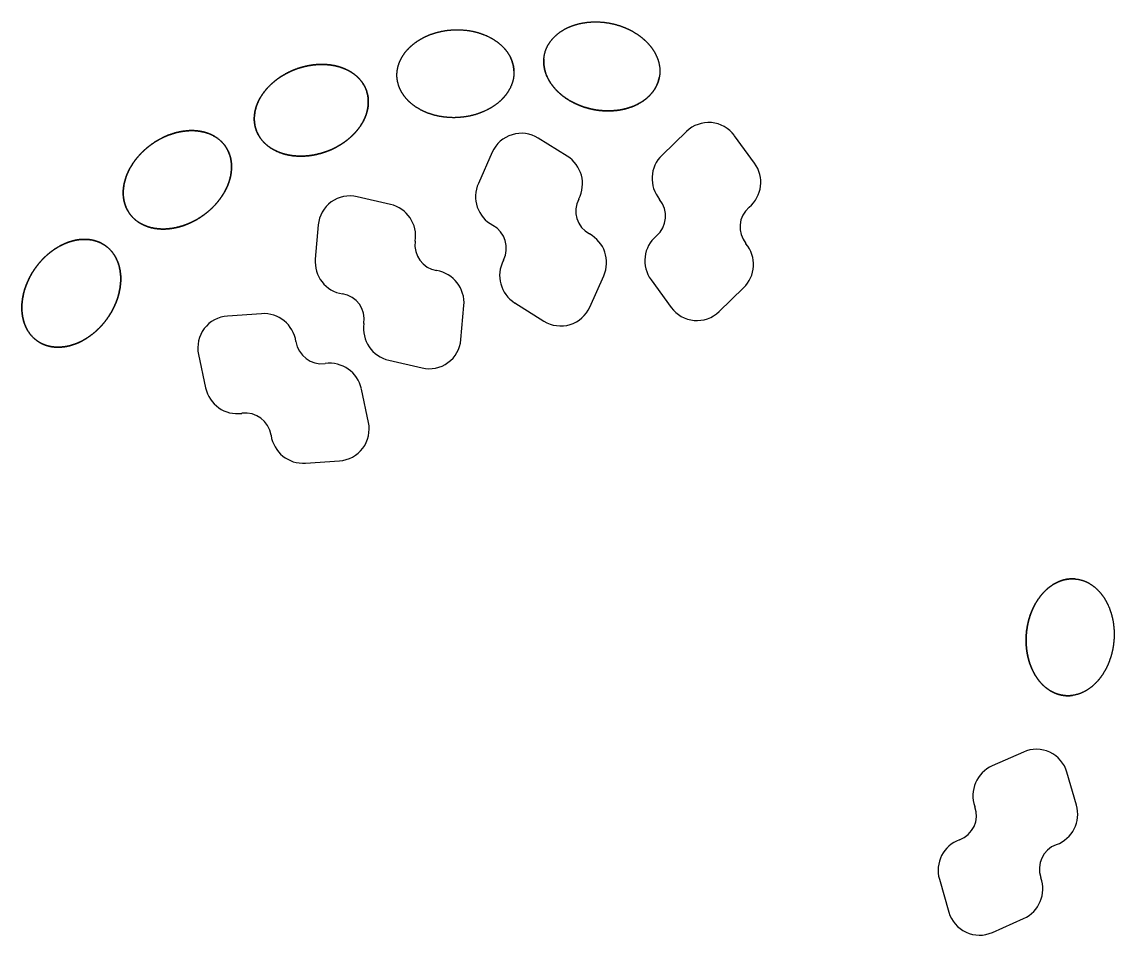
# Model space of a CAD drawing. Extents: x -88 to 61, y -41 to 84.
import ezdxf

# ---------------------------------------------------------------- set-up
doc = ezdxf.new("R2010")
doc.units = 0
doc.layers.get('0').update_dxf_attribs({"linetype": 'continuous'})

# ---------------------------------------------------------------- blocks, each defined once
blk = doc.blocks.new('CUT')
at = {"color": 0}
for p, q in [((2.58, 69.11), (-0.77, 65.86)), ((-13.73, 65.72), (-17.69, 68.2)), ((11.86, 64.76), (9.12, 68.53)), ((-23.97, 66.28), (-25.86, 62.02)), ((-37.89, 59.14), (-42.44, 60.19)), ((-12.16, 59.87), (-12.15, 59.89)), ((-1.1, 59.83), (-1.09, 59.81)), ((11.13, 58.74), (11.14, 58.75)), ((-47.75, 56.33), (-48.15, 51.68)), ((-23.91, 56.29), (-23.89, 56.29)), ((-34.5, 54.12), (-34.5, 54.13)), ((-10.69, 55.11), (-10.71, 55.11)), ((-1.53, 54.86), (-1.54, 54.85)), ((10.7, 53.77), (10.69, 53.79)), ((-22.44, 51.53), (-22.45, 51.51)), ((-31.56, 50.09), (-31.58, 50.09)), ((-10.63, 45.12), (-8.74, 49.38)), ((-2.26, 48.84), (0.48, 45.07)), ((-44.44, 46.91), (-44.42, 46.91)), ((7.02, 44.49), (10.37, 47.74)), ((-28.25, 40.67), (-27.85, 45.32)), ((-20.87, 45.68), (-16.91, 43.2)), ((-55.51, 44.21), (-60.16, 43.88)), ((-41.5, 42.88), (-41.5, 42.87)), ((-50.8, 40.39), (-50.8, 40.41)), ((-64.11, 38.64), (-63.14, 34.08)), ((-46.81, 37.4), (-46.82, 37.4)), ((-38.11, 37.86), (-33.56, 36.81)), ((-40.89, 29.36), (-41.86, 33.92)), ((-58.19, 30.6), (-58.18, 30.6)), ((-54.2, 27.61), (-54.2, 27.59)), ((-49.49, 23.79), (-44.84, 24.12)), ((48.63, -15.68), (44.36, -17.58)), ((55.86, -22.94), (54.57, -18.45)), ((41.99, -23.14), (41.99, -23.15)), ((39.89, -27.66), (39.87, -27.67)), ((53.11, -28.34), (53.13, -28.33)), ((37.14, -33.06), (38.43, -37.55)), ((51.01, -32.86), (51.01, -32.85)), ((44.37, -40.32), (48.64, -38.42))]:
    blk.add_line(p, q, dxfattribs=at)
for points in [[(-1.15, 76.47), (-1.16, 76.42), (-1.17, 76.38), (-1.18, 76.33), (-1.19, 76.28), (-1.2, 76.23), (-1.21, 76.18), (-1.23, 76.13), (-1.24, 76.08), (-1.25, 76.04), (-1.27, 75.99), (-1.28, 75.94), (-1.3, 75.89), (-1.32, 75.85), (-1.33, 75.8), (-1.35, 75.75), (-1.37, 75.71), (-1.39, 75.66), (-1.41, 75.61), (-1.42, 75.57), (-1.44, 75.52), (-1.46, 75.48), (-1.49, 75.43), (-1.51, 75.38), (-1.53, 75.34), (-1.55, 75.29), (-1.57, 75.25), (-1.6, 75.21), (-1.62, 75.16), (-1.64, 75.12), (-1.67, 75.07), (-1.69, 75.03), (-1.72, 74.99), (-1.74, 74.95), (-1.77, 74.9), (-1.8, 74.86), (-1.82, 74.82), (-1.85, 74.78), (-1.88, 74.74), (-1.91, 74.69), (-1.94, 74.65), (-1.97, 74.61), (-2, 74.57), (-2.03, 74.53), (-2.06, 74.49), (-2.09, 74.45), (-2.12, 74.41), (-2.15, 74.38), (-2.18, 74.34), (-2.21, 74.3), (-2.25, 74.26), (-2.28, 74.22), (-2.31, 74.19), (-2.35, 74.15), (-2.38, 74.11), (-2.42, 74.08), (-2.45, 74.04), (-2.48, 74), (-2.52, 73.97), (-2.56, 73.93), (-2.59, 73.9), (-2.63, 73.86), (-2.66, 73.83), (-2.7, 73.8), (-2.74, 73.76), (-2.78, 73.73), (-2.81, 73.7), (-2.85, 73.66), (-2.89, 73.63), (-2.93, 73.6), (-2.97, 73.57), (-3.01, 73.54), (-3.05, 73.51), (-3.08, 73.48), (-3.12, 73.45), (-3.16, 73.42), (-3.2, 73.39), (-3.25, 73.36), (-3.29, 73.33), (-3.33, 73.3), (-3.37, 73.27), (-3.41, 73.24), (-3.45, 73.21), (-3.49, 73.19), (-3.53, 73.16), (-3.58, 73.13), (-3.62, 73.11), (-3.66, 73.08), (-3.7, 73.05), (-3.75, 73.03), (-3.79, 73), (-3.83, 72.98), (-3.88, 72.95), (-3.92, 72.93), (-3.97, 72.91), (-4.01, 72.88), (-4.05, 72.86), (-4.1, 72.84), (-4.14, 72.81), (-4.19, 72.79), (-4.23, 72.77), (-4.28, 72.75), (-4.32, 72.72), (-4.37, 72.7), (-4.41, 72.68), (-4.46, 72.66), (-4.5, 72.64), (-4.55, 72.62), (-4.6, 72.6), (-4.64, 72.58), (-4.69, 72.56), (-4.73, 72.54), (-4.78, 72.53), (-4.83, 72.51), (-4.87, 72.49), (-4.92, 72.47), (-4.97, 72.45), (-5.01, 72.44), (-5.06, 72.42), (-5.11, 72.4), (-5.16, 72.39), (-5.2, 72.37), (-5.25, 72.36), (-5.3, 72.34), (-5.35, 72.33), (-5.39, 72.31), (-5.44, 72.3), (-5.49, 72.28), (-5.54, 72.27), (-5.59, 72.26), (-5.63, 72.24), (-5.68, 72.23), (-5.73, 72.22), (-5.78, 72.2), (-5.83, 72.19), (-5.88, 72.18), (-5.92, 72.17), (-5.97, 72.16), (-6.02, 72.15), (-6.07, 72.13), (-6.12, 72.12), (-6.17, 72.11), (-6.22, 72.1), (-6.27, 72.09), (-6.32, 72.08), (-6.37, 72.08), (-6.41, 72.07), (-6.46, 72.06), (-6.51, 72.05), (-6.56, 72.04), (-6.61, 72.03), (-6.66, 72.03), (-6.71, 72.02), (-6.76, 72.01), (-6.81, 72), (-6.86, 72), (-6.91, 71.99), (-6.96, 71.99), (-7.01, 71.98), (-7.06, 71.97), (-7.11, 71.97), (-7.16, 71.96), (-7.21, 71.96), (-7.26, 71.95), (-7.31, 71.95), (-7.36, 71.95), (-7.41, 71.94), (-7.46, 71.94), (-7.51, 71.94), (-7.56, 71.93), (-7.61, 71.93), (-7.66, 71.93), (-7.71, 71.92), (-7.76, 71.92), (-7.81, 71.92), (-7.86, 71.92), (-7.91, 71.92), (-7.96, 71.92), (-8.01, 71.92), (-8.06, 71.92), (-8.11, 71.92), (-8.16, 71.92), (-8.21, 71.92), (-8.26, 71.92), (-8.31, 71.92), (-8.36, 71.92), (-8.41, 71.92), (-8.46, 71.92), (-8.51, 71.92), (-8.56, 71.92), (-8.61, 71.93), (-8.66, 71.93), (-8.71, 71.93), (-8.76, 71.93), (-8.81, 71.94), (-8.86, 71.94), (-8.9, 71.94), (-8.95, 71.95), (-9, 71.95), (-9.05, 71.96), (-9.1, 71.96), (-9.15, 71.97), (-9.2, 71.97), (-9.25, 71.98), (-9.3, 71.98), (-9.35, 71.99), (-9.4, 71.99), (-9.45, 72), (-9.5, 72.01), (-9.55, 72.01), (-9.6, 72.02), (-9.65, 72.03), (-9.7, 72.03), (-9.75, 72.04), (-9.8, 72.05), (-9.85, 72.06), (-9.9, 72.07), (-9.95, 72.07), (-10, 72.08), (-10.04, 72.09), (-10.09, 72.1), (-10.14, 72.11), (-10.19, 72.12), (-10.24, 72.13), (-10.29, 72.14), (-10.34, 72.15), (-10.39, 72.16), (-10.44, 72.17), (-10.49, 72.18), (-10.53, 72.19), (-10.58, 72.2), (-10.63, 72.22), (-10.68, 72.23), (-10.73, 72.24), (-10.78, 72.25), (-10.83, 72.27), (-10.87, 72.28), (-10.92, 72.29), (-10.97, 72.31), (-11.02, 72.32), (-11.07, 72.33), (-11.11, 72.35), (-11.16, 72.36), (-11.21, 72.37), (-11.26, 72.39), (-11.31, 72.4), (-11.35, 72.42), (-11.4, 72.44), (-11.45, 72.45), (-11.5, 72.47), (-11.54, 72.48), (-11.59, 72.5), (-11.64, 72.52), (-11.68, 72.53), (-11.73, 72.55), (-11.78, 72.57), (-11.83, 72.58), (-11.87, 72.6), (-11.92, 72.62), (-11.97, 72.64), (-12.01, 72.66), (-12.06, 72.67), (-12.11, 72.69), (-12.15, 72.71), (-12.2, 72.73), (-12.24, 72.75), (-12.29, 72.77), (-12.34, 72.79), (-12.38, 72.81), (-12.43, 72.83), (-12.47, 72.85), (-12.52, 72.87), (-12.56, 72.89), (-12.61, 72.91), (-12.65, 72.94), (-12.7, 72.96), (-12.74, 72.98), (-12.79, 73), (-12.83, 73.02), (-12.88, 73.05), (-12.92, 73.07), (-12.97, 73.09), (-13.01, 73.12), (-13.06, 73.14), (-13.1, 73.16), (-13.14, 73.19), (-13.19, 73.21), (-13.23, 73.23), (-13.27, 73.26), (-13.32, 73.28), (-13.36, 73.31), (-13.4, 73.33), (-13.45, 73.36), (-13.49, 73.39), (-13.53, 73.41), (-13.57, 73.44), (-13.62, 73.47), (-13.66, 73.49), (-13.7, 73.52), (-13.74, 73.55), (-13.79, 73.57), (-13.83, 73.6), (-13.87, 73.63), (-13.91, 73.66), (-13.95, 73.69), (-13.99, 73.71), (-14.03, 73.74), (-14.07, 73.77), (-14.11, 73.8), (-14.15, 73.83), (-14.19, 73.86), (-14.23, 73.89), (-14.27, 73.92), (-14.31, 73.95), (-14.35, 73.98), (-14.39, 74.01), (-14.43, 74.04), (-14.47, 74.07), (-14.51, 74.11), (-14.55, 74.14), (-14.59, 74.17), (-14.63, 74.2), (-14.66, 74.23), (-14.7, 74.27), (-14.74, 74.3), (-14.78, 74.33), (-14.81, 74.37), (-14.85, 74.4), (-14.89, 74.43), (-14.92, 74.47), (-14.96, 74.5), (-15, 74.54), (-15.03, 74.57), (-15.07, 74.61), (-15.1, 74.64), (-15.14, 74.68), (-15.17, 74.71), (-15.21, 74.75), (-15.24, 74.79), (-15.28, 74.82), (-15.31, 74.86), (-15.35, 74.9), (-15.38, 74.93), (-15.41, 74.97), (-15.44, 75.01), (-15.48, 75.05), (-15.51, 75.08), (-15.54, 75.12), (-15.57, 75.16), (-15.61, 75.2), (-15.64, 75.24), (-15.67, 75.28), (-15.7, 75.32), (-15.73, 75.36), (-15.76, 75.4), (-15.79, 75.44), (-15.82, 75.48), (-15.85, 75.52), (-15.88, 75.56), (-15.91, 75.6), (-15.94, 75.64), (-15.96, 75.68), (-15.99, 75.72), (-16.02, 75.76), (-16.05, 75.8), (-16.07, 75.85), (-16.1, 75.89), (-16.13, 75.93), (-16.15, 75.97), (-16.18, 76.02), (-16.2, 76.06), (-16.23, 76.1), (-16.25, 76.15), (-16.28, 76.19), (-16.3, 76.24), (-16.32, 76.28), (-16.35, 76.32), (-16.37, 76.37), (-16.39, 76.41), (-16.41, 76.46), (-16.43, 76.5), (-16.46, 76.55), (-16.48, 76.59), (-16.5, 76.64), (-16.52, 76.69), (-16.54, 76.73), (-16.56, 76.78), (-16.57, 76.82), (-16.59, 76.87), (-16.61, 76.92), (-16.63, 76.97), (-16.64, 77.01), (-16.66, 77.06), (-16.68, 77.11), (-16.69, 77.15), (-16.71, 77.2), (-16.72, 77.25), (-16.74, 77.3), (-16.75, 77.35), (-16.76, 77.39), (-16.78, 77.44), (-16.79, 77.49), (-16.8, 77.54), (-16.81, 77.59), (-16.82, 77.64), (-16.83, 77.69), (-16.84, 77.73), (-16.85, 77.78), (-16.86, 77.83), (-16.87, 77.88), (-16.88, 77.93), (-16.89, 77.98), (-16.89, 78.03), (-16.9, 78.08), (-16.91, 78.13), (-16.91, 78.18), (-16.92, 78.23), (-16.92, 78.28), (-16.92, 78.33), (-16.93, 78.38), (-16.93, 78.43), (-16.93, 78.48), (-16.93, 78.53), (-16.94, 78.58), (-16.94, 78.63), (-16.94, 78.68), (-16.94, 78.73), (-16.93, 78.78), (-16.93, 78.83), (-16.93, 78.88), (-16.93, 78.93), (-16.93, 78.98), (-16.92, 79.03), (-16.92, 79.08), (-16.91, 79.13), (-16.91, 79.18), (-16.9, 79.23), (-16.89, 79.28), (-16.89, 79.33), (-16.88, 79.38), (-16.87, 79.42), (-16.86, 79.47), (-16.85, 79.52), (-16.84, 79.57), (-16.83, 79.62), (-16.82, 79.67), (-16.81, 79.72), (-16.8, 79.77), (-16.79, 79.82), (-16.77, 79.86), (-16.76, 79.91), (-16.75, 79.96), (-16.73, 80.01), (-16.72, 80.06), (-16.7, 80.1), (-16.68, 80.15), (-16.67, 80.2), (-16.65, 80.24), (-16.63, 80.29), (-16.61, 80.34), (-16.6, 80.38), (-16.58, 80.43), (-16.56, 80.48), (-16.54, 80.52), (-16.52, 80.57), (-16.49, 80.61), (-16.47, 80.66), (-16.45, 80.7), (-16.43, 80.75), (-16.41, 80.79), (-16.38, 80.84), (-16.36, 80.88), (-16.33, 80.92), (-16.31, 80.97), (-16.28, 81.01), (-16.26, 81.05), (-16.23, 81.09), (-16.2, 81.14), (-16.18, 81.18), (-16.15, 81.22), (-16.12, 81.26), (-16.09, 81.3), (-16.06, 81.34), (-16.04, 81.38), (-16.01, 81.42), (-15.98, 81.47), (-15.95, 81.5), (-15.91, 81.54), (-15.88, 81.58), (-15.85, 81.62), (-15.82, 81.66), (-15.79, 81.7), (-15.76, 81.74), (-15.72, 81.77), (-15.69, 81.81), (-15.66, 81.85), (-15.62, 81.89), (-15.59, 81.92), (-15.55, 81.96), (-15.52, 81.99), (-15.48, 82.03), (-15.45, 82.06), (-15.41, 82.1), (-15.37, 82.13), (-15.34, 82.17), (-15.3, 82.2), (-15.26, 82.24), (-15.23, 82.27), (-15.19, 82.3), (-15.15, 82.33), (-15.11, 82.37), (-15.07, 82.4), (-15.04, 82.43), (-15, 82.46), (-14.96, 82.49), (-14.92, 82.52), (-14.88, 82.55), (-14.84, 82.58), (-14.8, 82.61), (-14.76, 82.64), (-14.72, 82.67), (-14.68, 82.7), (-14.64, 82.73), (-14.59, 82.76), (-14.55, 82.78), (-14.51, 82.81), (-14.47, 82.84), (-14.43, 82.87), (-14.38, 82.89), (-14.34, 82.92), (-14.3, 82.94), (-14.26, 82.97), (-14.21, 82.99), (-14.17, 83.02), (-14.13, 83.04), (-14.08, 83.07), (-14.04, 83.09), (-13.99, 83.12), (-13.95, 83.14), (-13.91, 83.16), (-13.86, 83.19), (-13.82, 83.21), (-13.77, 83.23), (-13.73, 83.25), (-13.68, 83.27), (-13.64, 83.3), (-13.59, 83.32), (-13.55, 83.34), (-13.5, 83.36), (-13.45, 83.38), (-13.41, 83.4), (-13.36, 83.42), (-13.32, 83.44), (-13.27, 83.45), (-13.22, 83.47), (-13.18, 83.49), (-13.13, 83.51), (-13.08, 83.53), (-13.04, 83.54), (-12.99, 83.56), (-12.94, 83.58), (-12.89, 83.59), (-12.85, 83.61), (-12.8, 83.63), (-12.75, 83.64), (-12.7, 83.66), (-12.66, 83.67), (-12.61, 83.69), (-12.56, 83.7), (-12.51, 83.72), (-12.47, 83.73), (-12.42, 83.74), (-12.37, 83.76), (-12.32, 83.77), (-12.27, 83.78), (-12.22, 83.8), (-12.18, 83.81), (-12.13, 83.82), (-12.08, 83.83), (-12.03, 83.84), (-11.98, 83.85), (-11.93, 83.86), (-11.88, 83.88), (-11.83, 83.89), (-11.79, 83.9), (-11.74, 83.91), (-11.69, 83.91), (-11.64, 83.92), (-11.59, 83.93), (-11.54, 83.94), (-11.49, 83.95), (-11.44, 83.96), (-11.39, 83.97), (-11.34, 83.97), (-11.29, 83.98), (-11.24, 83.99), (-11.19, 84), (-11.14, 84), (-11.09, 84.01), (-11.05, 84.01), (-11, 84.02), (-10.95, 84.03), (-10.9, 84.03), (-10.85, 84.04), (-10.8, 84.04), (-10.75, 84.05), (-10.7, 84.05), (-10.65, 84.05), (-10.6, 84.06), (-10.55, 84.06), (-10.5, 84.06), (-10.45, 84.07), (-10.4, 84.07), (-10.35, 84.07), (-10.3, 84.08), (-10.25, 84.08), (-10.2, 84.08), (-10.15, 84.08), (-10.1, 84.08), (-10.05, 84.08), (-10, 84.08), (-9.95, 84.08), (-9.9, 84.08), (-9.85, 84.08), (-9.8, 84.08), (-9.75, 84.08), (-9.7, 84.08), (-9.65, 84.08), (-9.6, 84.08), (-9.55, 84.08), (-9.5, 84.08), (-9.45, 84.08), (-9.4, 84.07), (-9.35, 84.07), (-9.3, 84.07), (-9.25, 84.07), (-9.2, 84.06), (-9.15, 84.06), (-9.1, 84.06), (-9.05, 84.05), (-9, 84.05), (-8.95, 84.04), (-8.9, 84.04), (-8.85, 84.03), (-8.8, 84.03), (-8.75, 84.02), (-8.7, 84.02), (-8.65, 84.01), (-8.6, 84.01), (-8.55, 84), (-8.5, 83.99), (-8.45, 83.99), (-8.4, 83.98), (-8.35, 83.97), (-8.3, 83.97), (-8.25, 83.96), (-8.2, 83.95), (-8.16, 83.94), (-8.11, 83.94), (-8.06, 83.93), (-8.01, 83.92), (-7.96, 83.91), (-7.91, 83.9), (-7.86, 83.89), (-7.81, 83.88), (-7.76, 83.87), (-7.71, 83.86), (-7.66, 83.85), (-7.62, 83.84), (-7.57, 83.83), (-7.52, 83.82), (-7.47, 83.81), (-7.42, 83.8), (-7.37, 83.78), (-7.32, 83.77), (-7.27, 83.76), (-7.23, 83.75), (-7.18, 83.74), (-7.13, 83.72), (-7.08, 83.71), (-7.03, 83.7), (-6.99, 83.68), (-6.94, 83.67), (-6.89, 83.65), (-6.84, 83.64), (-6.79, 83.63), (-6.75, 83.61), (-6.7, 83.6), (-6.65, 83.58), (-6.6, 83.57), (-6.55, 83.55), (-6.51, 83.53), (-6.46, 83.52), (-6.41, 83.5), (-6.37, 83.49), (-6.32, 83.47), (-6.27, 83.45), (-6.22, 83.44), (-6.18, 83.42), (-6.13, 83.4), (-6.08, 83.38), (-6.04, 83.36), (-5.99, 83.35), (-5.94, 83.33), (-5.9, 83.31), (-5.85, 83.29), (-5.81, 83.27), (-5.76, 83.25), (-5.71, 83.23), (-5.67, 83.21), (-5.62, 83.19), (-5.58, 83.17), (-5.53, 83.15), (-5.49, 83.13), (-5.44, 83.11), (-5.39, 83.09), (-5.35, 83.07), (-5.3, 83.04), (-5.26, 83.02), (-5.21, 83), (-5.17, 82.98), (-5.13, 82.96), (-5.08, 82.93), (-5.04, 82.91), (-4.99, 82.89), (-4.95, 82.86), (-4.9, 82.84), (-4.86, 82.82), (-4.82, 82.79), (-4.77, 82.77), (-4.73, 82.74), (-4.69, 82.72), (-4.64, 82.69), (-4.6, 82.67), (-4.56, 82.64), (-4.51, 82.62), (-4.47, 82.59), (-4.43, 82.56), (-4.39, 82.54), (-4.34, 82.51), (-4.3, 82.48), (-4.26, 82.46), (-4.22, 82.43), (-4.18, 82.4), (-4.13, 82.37), (-4.09, 82.35), (-4.05, 82.32), (-4.01, 82.29), (-3.97, 82.26), (-3.93, 82.23), (-3.89, 82.2), (-3.85, 82.17), (-3.81, 82.14), (-3.77, 82.11), (-3.73, 82.08), (-3.69, 82.05), (-3.65, 82.02), (-3.61, 81.99), (-3.57, 81.96), (-3.53, 81.93), (-3.49, 81.9), (-3.45, 81.86), (-3.42, 81.83), (-3.38, 81.8), (-3.34, 81.77), (-3.3, 81.73), (-3.26, 81.7), (-3.23, 81.67), (-3.19, 81.64), (-3.15, 81.6), (-3.12, 81.57), (-3.08, 81.53), (-3.04, 81.5), (-3.01, 81.47), (-2.97, 81.43), (-2.93, 81.4), (-2.9, 81.36), (-2.86, 81.32), (-2.83, 81.29), (-2.79, 81.25), (-2.76, 81.22), (-2.73, 81.18), (-2.69, 81.14), (-2.66, 81.11), (-2.62, 81.07), (-2.59, 81.03), (-2.56, 81), (-2.52, 80.96), (-2.49, 80.92), (-2.46, 80.88), (-2.43, 80.84), (-2.4, 80.8), (-2.36, 80.77), (-2.33, 80.73), (-2.3, 80.69), (-2.27, 80.65), (-2.24, 80.61), (-2.21, 80.57), (-2.18, 80.53), (-2.15, 80.49), (-2.12, 80.45), (-2.09, 80.41), (-2.07, 80.36), (-2.04, 80.32), (-2.01, 80.28), (-1.98, 80.24), (-1.96, 80.2), (-1.93, 80.16), (-1.9, 80.11), (-1.88, 80.07), (-1.85, 80.03), (-1.82, 79.99), (-1.8, 79.94), (-1.77, 79.9), (-1.75, 79.86), (-1.73, 79.81), (-1.7, 79.77), (-1.68, 79.72), (-1.65, 79.68), (-1.63, 79.63), (-1.61, 79.59), (-1.59, 79.54), (-1.57, 79.5), (-1.55, 79.45), (-1.52, 79.41), (-1.5, 79.36), (-1.48, 79.32), (-1.47, 79.27), (-1.45, 79.22), (-1.43, 79.18), (-1.41, 79.13), (-1.39, 79.09), (-1.37, 79.04), (-1.36, 78.99), (-1.34, 78.94), (-1.32, 78.9), (-1.31, 78.85), (-1.29, 78.8), (-1.28, 78.75), (-1.26, 78.71), (-1.25, 78.66), (-1.24, 78.61), (-1.22, 78.56), (-1.21, 78.51), (-1.2, 78.46), (-1.19, 78.42), (-1.18, 78.37), (-1.17, 78.32), (-1.16, 78.27), (-1.15, 78.22), (-1.14, 78.17), (-1.13, 78.12), (-1.12, 78.07), (-1.11, 78.02), (-1.11, 77.97), (-1.1, 77.92), (-1.09, 77.87), (-1.09, 77.82), (-1.08, 77.77), (-1.08, 77.72), (-1.08, 77.67), (-1.07, 77.63), (-1.07, 77.58), (-1.07, 77.53), (-1.07, 77.48), (-1.06, 77.43), (-1.06, 77.38), (-1.06, 77.33), (-1.06, 77.28), (-1.07, 77.23), (-1.07, 77.18), (-1.07, 77.13), (-1.07, 77.08), (-1.07, 77.03), (-1.08, 76.98), (-1.08, 76.93), (-1.09, 76.88), (-1.09, 76.83), (-1.1, 76.78), (-1.11, 76.73), (-1.11, 76.68), (-1.12, 76.63), (-1.13, 76.58), (-1.14, 76.53), (-1.15, 76.48)], [(-21.01, 77.42), (-21.01, 77.37), (-21.01, 77.32), (-21.01, 77.27), (-21, 77.22), (-21, 77.17), (-21.01, 77.12), (-21.01, 77.07), (-21.01, 77.02), (-21.01, 76.97), (-21.01, 76.92), (-21.02, 76.87), (-21.02, 76.82), (-21.02, 76.77), (-21.03, 76.72), (-21.03, 76.67), (-21.04, 76.62), (-21.05, 76.57), (-21.05, 76.52), (-21.06, 76.47), (-21.07, 76.42), (-21.08, 76.37), (-21.09, 76.32), (-21.1, 76.27), (-21.11, 76.23), (-21.12, 76.18), (-21.13, 76.13), (-21.14, 76.08), (-21.15, 76.03), (-21.17, 75.98), (-21.18, 75.93), (-21.19, 75.89), (-21.21, 75.84), (-21.22, 75.79), (-21.24, 75.74), (-21.25, 75.7), (-21.27, 75.65), (-21.28, 75.6), (-21.3, 75.55), (-21.32, 75.51), (-21.34, 75.46), (-21.36, 75.41), (-21.38, 75.37), (-21.39, 75.32), (-21.41, 75.28), (-21.43, 75.23), (-21.46, 75.19), (-21.48, 75.14), (-21.5, 75.09), (-21.52, 75.05), (-21.54, 75.01), (-21.57, 74.96), (-21.59, 74.92), (-21.61, 74.87), (-21.64, 74.83), (-21.66, 74.79), (-21.69, 74.74), (-21.71, 74.7), (-21.74, 74.66), (-21.76, 74.61), (-21.79, 74.57), (-21.82, 74.53), (-21.84, 74.49), (-21.87, 74.44), (-21.9, 74.4), (-21.93, 74.36), (-21.96, 74.32), (-21.99, 74.28), (-22.01, 74.24), (-22.04, 74.2), (-22.07, 74.16), (-22.1, 74.12), (-22.13, 74.08), (-22.17, 74.04), (-22.2, 74), (-22.23, 73.96), (-22.26, 73.92), (-22.29, 73.89), (-22.33, 73.85), (-22.36, 73.81), (-22.39, 73.77), (-22.42, 73.74), (-22.46, 73.7), (-22.49, 73.66), (-22.53, 73.63), (-22.56, 73.59), (-22.6, 73.55), (-22.63, 73.52), (-22.67, 73.48), (-22.7, 73.45), (-22.74, 73.41), (-22.77, 73.38), (-22.81, 73.34), (-22.85, 73.31), (-22.88, 73.27), (-22.92, 73.24), (-22.96, 73.21), (-22.99, 73.17), (-23.03, 73.14), (-23.07, 73.11), (-23.11, 73.08), (-23.15, 73.04), (-23.18, 73.01), (-23.22, 72.98), (-23.26, 72.95), (-23.3, 72.92), (-23.34, 72.89), (-23.38, 72.86), (-23.42, 72.83), (-23.46, 72.8), (-23.5, 72.77), (-23.54, 72.74), (-23.58, 72.71), (-23.62, 72.68), (-23.66, 72.65), (-23.7, 72.62), (-23.75, 72.6), (-23.79, 72.57), (-23.83, 72.54), (-23.87, 72.51), (-23.91, 72.48), (-23.95, 72.46), (-24, 72.43), (-24.04, 72.41), (-24.08, 72.38), (-24.13, 72.35), (-24.17, 72.33), (-24.21, 72.3), (-24.25, 72.28), (-24.3, 72.25), (-24.34, 72.23), (-24.39, 72.2), (-24.43, 72.18), (-24.47, 72.16), (-24.52, 72.13), (-24.56, 72.11), (-24.61, 72.09), (-24.65, 72.06), (-24.69, 72.04), (-24.74, 72.02), (-24.78, 72), (-24.83, 71.97), (-24.87, 71.95), (-24.92, 71.93), (-24.96, 71.91), (-25.01, 71.89), (-25.06, 71.87), (-25.1, 71.85), (-25.15, 71.83), (-25.19, 71.81), (-25.24, 71.79), (-25.29, 71.77), (-25.33, 71.75), (-25.38, 71.73), (-25.42, 71.71), (-25.47, 71.69), (-25.52, 71.68), (-25.56, 71.66), (-25.61, 71.64), (-25.66, 71.62), (-25.7, 71.61), (-25.75, 71.59), (-25.8, 71.57), (-25.85, 71.56), (-25.89, 71.54), (-25.94, 71.52), (-25.99, 71.51), (-26.04, 71.49), (-26.08, 71.48), (-26.13, 71.46), (-26.18, 71.45), (-26.23, 71.43), (-26.27, 71.42), (-26.32, 71.4), (-26.37, 71.39), (-26.42, 71.38), (-26.47, 71.36), (-26.52, 71.35), (-26.56, 71.34), (-26.61, 71.33), (-26.66, 71.31), (-26.71, 71.3), (-26.76, 71.29), (-26.81, 71.28), (-26.85, 71.27), (-26.9, 71.25), (-26.95, 71.24), (-27, 71.23), (-27.05, 71.22), (-27.1, 71.21), (-27.15, 71.2), (-27.2, 71.19), (-27.25, 71.18), (-27.3, 71.17), (-27.34, 71.16), (-27.39, 71.16), (-27.44, 71.15), (-27.49, 71.14), (-27.54, 71.13), (-27.59, 71.12), (-27.64, 71.12), (-27.69, 71.11), (-27.74, 71.1), (-27.79, 71.09), (-27.84, 71.09), (-27.89, 71.08), (-27.94, 71.07), (-27.99, 71.07), (-28.04, 71.06), (-28.09, 71.06), (-28.14, 71.05), (-28.19, 71.05), (-28.24, 71.04), (-28.29, 71.04), (-28.34, 71.03), (-28.38, 71.03), (-28.43, 71.02), (-28.48, 71.02), (-28.53, 71.02), (-28.58, 71.01), (-28.63, 71.01), (-28.68, 71.01), (-28.73, 71.01), (-28.78, 71), (-28.83, 71), (-28.88, 71), (-28.93, 71), (-28.98, 71), (-29.03, 71), (-29.08, 70.99), (-29.13, 70.99), (-29.18, 70.99), (-29.23, 70.99), (-29.28, 70.99), (-29.33, 70.99), (-29.38, 70.99), (-29.43, 71), (-29.48, 71), (-29.53, 71), (-29.58, 71), (-29.63, 71), (-29.68, 71), (-29.73, 71), (-29.78, 71.01), (-29.83, 71.01), (-29.88, 71.01), (-29.93, 71.02), (-29.98, 71.02), (-30.03, 71.02), (-30.08, 71.03), (-30.13, 71.03), (-30.18, 71.04), (-30.23, 71.04), (-30.28, 71.04), (-30.33, 71.05), (-30.38, 71.06), (-30.43, 71.06), (-30.48, 71.07), (-30.53, 71.07), (-30.58, 71.08), (-30.63, 71.09), (-30.68, 71.09), (-30.73, 71.1), (-30.78, 71.11), (-30.83, 71.11), (-30.88, 71.12), (-30.93, 71.13), (-30.98, 71.14), (-31.03, 71.15), (-31.07, 71.15), (-31.12, 71.16), (-31.17, 71.17), (-31.22, 71.18), (-31.27, 71.19), (-31.32, 71.2), (-31.37, 71.21), (-31.42, 71.22), (-31.47, 71.23), (-31.52, 71.24), (-31.56, 71.25), (-31.61, 71.27), (-31.66, 71.28), (-31.71, 71.29), (-31.76, 71.3), (-31.81, 71.31), (-31.86, 71.33), (-31.9, 71.34), (-31.95, 71.35), (-32, 71.37), (-32.05, 71.38), (-32.1, 71.39), (-32.14, 71.41), (-32.19, 71.42), (-32.24, 71.44), (-32.29, 71.45), (-32.34, 71.47), (-32.38, 71.48), (-32.43, 71.5), (-32.48, 71.51), (-32.53, 71.53), (-32.57, 71.55), (-32.62, 71.56), (-32.67, 71.58), (-32.71, 71.6), (-32.76, 71.62), (-32.81, 71.63), (-32.85, 71.65), (-32.9, 71.67), (-32.95, 71.69), (-32.99, 71.71), (-33.04, 71.73), (-33.09, 71.75), (-33.13, 71.77), (-33.18, 71.79), (-33.22, 71.81), (-33.27, 71.83), (-33.31, 71.85), (-33.36, 71.87), (-33.4, 71.89), (-33.45, 71.91), (-33.49, 71.93), (-33.54, 71.95), (-33.58, 71.98), (-33.63, 72), (-33.67, 72.02), (-33.72, 72.04), (-33.76, 72.07), (-33.81, 72.09), (-33.85, 72.12), (-33.89, 72.14), (-33.94, 72.16), (-33.98, 72.19), (-34.02, 72.21), (-34.07, 72.24), (-34.11, 72.27), (-34.15, 72.29), (-34.2, 72.32), (-34.24, 72.34), (-34.28, 72.37), (-34.32, 72.4), (-34.36, 72.43), (-34.41, 72.45), (-34.45, 72.48), (-34.49, 72.51), (-34.53, 72.54), (-34.57, 72.57), (-34.61, 72.59), (-34.65, 72.62), (-34.69, 72.65), (-34.73, 72.68), (-34.77, 72.71), (-34.81, 72.74), (-34.85, 72.77), (-34.89, 72.81), (-34.93, 72.84), (-34.97, 72.87), (-35.01, 72.9), (-35.05, 72.93), (-35.08, 72.96), (-35.12, 73), (-35.16, 73.03), (-35.2, 73.06), (-35.23, 73.1), (-35.27, 73.13), (-35.31, 73.17), (-35.34, 73.2), (-35.38, 73.23), (-35.41, 73.27), (-35.45, 73.3), (-35.49, 73.34), (-35.52, 73.38), (-35.55, 73.41), (-35.59, 73.45), (-35.62, 73.49), (-35.66, 73.52), (-35.69, 73.56), (-35.72, 73.6), (-35.76, 73.63), (-35.79, 73.67), (-35.82, 73.71), (-35.85, 73.75), (-35.88, 73.79), (-35.91, 73.83), (-35.95, 73.87), (-35.98, 73.91), (-36.01, 73.95), (-36.04, 73.99), (-36.06, 74.03), (-36.09, 74.07), (-36.12, 74.11), (-36.15, 74.15), (-36.18, 74.19), (-36.21, 74.23), (-36.23, 74.28), (-36.26, 74.32), (-36.29, 74.36), (-36.31, 74.4), (-36.34, 74.45), (-36.36, 74.49), (-36.39, 74.53), (-36.41, 74.58), (-36.43, 74.62), (-36.46, 74.67), (-36.48, 74.71), (-36.5, 74.75), (-36.53, 74.8), (-36.55, 74.84), (-36.57, 74.89), (-36.59, 74.94), (-36.61, 74.98), (-36.63, 75.03), (-36.65, 75.07), (-36.67, 75.12), (-36.68, 75.17), (-36.7, 75.21), (-36.72, 75.26), (-36.74, 75.31), (-36.75, 75.35), (-36.77, 75.4), (-36.78, 75.45), (-36.8, 75.5), (-36.81, 75.55), (-36.83, 75.59), (-36.84, 75.64), (-36.85, 75.69), (-36.86, 75.74), (-36.88, 75.79), (-36.89, 75.84), (-36.9, 75.88), (-36.91, 75.93), (-36.92, 75.98), (-36.93, 76.03), (-36.93, 76.08), (-36.94, 76.13), (-36.95, 76.18), (-36.96, 76.23), (-36.96, 76.28), (-36.97, 76.33), (-36.97, 76.38), (-36.98, 76.43), (-36.98, 76.48), (-36.99, 76.53), (-36.99, 76.58), (-36.99, 76.63), (-36.99, 76.68), (-36.99, 76.73), (-37, 76.78), (-37, 76.83), (-36.99, 76.88), (-36.99, 76.93), (-36.99, 76.98), (-36.99, 77.03), (-36.99, 77.08), (-36.98, 77.13), (-36.98, 77.18), (-36.98, 77.23), (-36.97, 77.28), (-36.97, 77.33), (-36.96, 77.38), (-36.95, 77.43), (-36.95, 77.48), (-36.94, 77.52), (-36.93, 77.57), (-36.92, 77.62), (-36.91, 77.67), (-36.9, 77.72), (-36.89, 77.77), (-36.88, 77.82), (-36.87, 77.87), (-36.86, 77.92), (-36.85, 77.97), (-36.84, 78.01), (-36.82, 78.06), (-36.81, 78.11), (-36.79, 78.16), (-36.78, 78.21), (-36.76, 78.25), (-36.75, 78.3), (-36.73, 78.35), (-36.72, 78.4), (-36.7, 78.44), (-36.68, 78.49), (-36.66, 78.54), (-36.65, 78.58), (-36.63, 78.63), (-36.61, 78.67), (-36.59, 78.72), (-36.57, 78.77), (-36.55, 78.81), (-36.52, 78.86), (-36.5, 78.9), (-36.48, 78.95), (-36.46, 78.99), (-36.44, 79.04), (-36.41, 79.08), (-36.39, 79.12), (-36.36, 79.17), (-36.34, 79.21), (-36.32, 79.26), (-36.29, 79.3), (-36.26, 79.34), (-36.24, 79.38), (-36.21, 79.43), (-36.19, 79.47), (-36.16, 79.51), (-36.13, 79.55), (-36.1, 79.59), (-36.07, 79.64), (-36.05, 79.68), (-36.02, 79.72), (-35.99, 79.76), (-35.96, 79.8), (-35.93, 79.84), (-35.9, 79.88), (-35.87, 79.92), (-35.84, 79.96), (-35.81, 80), (-35.77, 80.03), (-35.74, 80.07), (-35.71, 80.11), (-35.68, 80.15), (-35.64, 80.19), (-35.61, 80.22), (-35.58, 80.26), (-35.54, 80.3), (-35.51, 80.34), (-35.48, 80.37), (-35.44, 80.41), (-35.41, 80.44), (-35.37, 80.48), (-35.34, 80.52), (-35.3, 80.55), (-35.27, 80.59), (-35.23, 80.62), (-35.19, 80.65), (-35.16, 80.69), (-35.12, 80.72), (-35.08, 80.76), (-35.05, 80.79), (-35.01, 80.82), (-34.97, 80.86), (-34.93, 80.89), (-34.89, 80.92), (-34.86, 80.95), (-34.82, 80.98), (-34.78, 81.02), (-34.74, 81.05), (-34.7, 81.08), (-34.66, 81.11), (-34.62, 81.14), (-34.58, 81.17), (-34.54, 81.2), (-34.5, 81.23), (-34.46, 81.26), (-34.42, 81.29), (-34.38, 81.32), (-34.34, 81.35), (-34.3, 81.37), (-34.26, 81.4), (-34.22, 81.43), (-34.17, 81.46), (-34.13, 81.49), (-34.09, 81.51), (-34.05, 81.54), (-34.01, 81.57), (-33.96, 81.59), (-33.92, 81.62), (-33.88, 81.65), (-33.83, 81.67), (-33.79, 81.7), (-33.75, 81.72), (-33.71, 81.75), (-33.66, 81.77), (-33.62, 81.8), (-33.57, 81.82), (-33.53, 81.84), (-33.49, 81.87), (-33.44, 81.89), (-33.4, 81.91), (-33.35, 81.94), (-33.31, 81.96), (-33.26, 81.98), (-33.22, 82), (-33.17, 82.02), (-33.13, 82.05), (-33.08, 82.07), (-33.04, 82.09), (-32.99, 82.11), (-32.95, 82.13), (-32.9, 82.15), (-32.86, 82.17), (-32.81, 82.19), (-32.76, 82.21), (-32.72, 82.23), (-32.67, 82.25), (-32.63, 82.27), (-32.58, 82.29), (-32.53, 82.3), (-32.49, 82.32), (-32.44, 82.34), (-32.39, 82.36), (-32.35, 82.38), (-32.3, 82.39), (-32.25, 82.41), (-32.2, 82.43), (-32.16, 82.44), (-32.11, 82.46), (-32.06, 82.48), (-32.02, 82.49), (-31.97, 82.51), (-31.92, 82.52), (-31.87, 82.54), (-31.82, 82.55), (-31.78, 82.57), (-31.73, 82.58), (-31.68, 82.59), (-31.63, 82.61), (-31.58, 82.62), (-31.54, 82.64), (-31.49, 82.65), (-31.44, 82.66), (-31.39, 82.67), (-31.34, 82.69), (-31.29, 82.7), (-31.25, 82.71), (-31.2, 82.72), (-31.15, 82.73), (-31.1, 82.74), (-31.05, 82.76), (-31, 82.77), (-30.95, 82.78), (-30.9, 82.79), (-30.86, 82.8), (-30.81, 82.81), (-30.76, 82.82), (-30.71, 82.83), (-30.66, 82.83), (-30.61, 82.84), (-30.56, 82.85), (-30.51, 82.86), (-30.46, 82.87), (-30.41, 82.88), (-30.36, 82.88), (-30.31, 82.89), (-30.26, 82.9), (-30.21, 82.91), (-30.17, 82.91), (-30.12, 82.92), (-30.07, 82.93), (-30.02, 82.93), (-29.97, 82.94), (-29.92, 82.94), (-29.87, 82.95), (-29.82, 82.95), (-29.77, 82.96), (-29.72, 82.96), (-29.67, 82.97), (-29.62, 82.97), (-29.57, 82.98), (-29.52, 82.98), (-29.47, 82.98), (-29.42, 82.99), (-29.37, 82.99), (-29.32, 82.99), (-29.27, 82.99), (-29.22, 83), (-29.17, 83), (-29.12, 83), (-29.07, 83), (-29.02, 83), (-28.97, 83), (-28.92, 83.01), (-28.87, 83.01), (-28.82, 83.01), (-28.77, 83.01), (-28.72, 83.01), (-28.67, 83.01), (-28.62, 83.01), (-28.57, 83), (-28.52, 83), (-28.47, 83), (-28.42, 83), (-28.37, 83), (-28.32, 83), (-28.27, 83), (-28.22, 82.99), (-28.17, 82.99), (-28.12, 82.99), (-28.07, 82.98), (-28.02, 82.98), (-27.97, 82.98), (-27.92, 82.97), (-27.87, 82.97), (-27.82, 82.96), (-27.77, 82.96), (-27.72, 82.96), (-27.67, 82.95), (-27.62, 82.95), (-27.57, 82.94), (-27.52, 82.93), (-27.47, 82.93), (-27.42, 82.92), (-27.37, 82.92), (-27.32, 82.91), (-27.27, 82.9), (-27.22, 82.89), (-27.18, 82.89), (-27.13, 82.88), (-27.08, 82.87), (-27.03, 82.86), (-26.98, 82.85), (-26.93, 82.85), (-26.88, 82.84), (-26.83, 82.83), (-26.78, 82.82), (-26.73, 82.81), (-26.68, 82.8), (-26.63, 82.79), (-26.59, 82.78), (-26.54, 82.77), (-26.49, 82.76), (-26.44, 82.75), (-26.39, 82.73), (-26.34, 82.72), (-26.29, 82.71), (-26.24, 82.7), (-26.2, 82.69), (-26.15, 82.67), (-26.1, 82.66), (-26.05, 82.65), (-26, 82.63), (-25.96, 82.62), (-25.91, 82.61), (-25.86, 82.59), (-25.81, 82.58), (-25.76, 82.56), (-25.72, 82.55), (-25.67, 82.53), (-25.62, 82.52), (-25.57, 82.5), (-25.53, 82.49), (-25.48, 82.47), (-25.43, 82.45), (-25.38, 82.44), (-25.34, 82.42), (-25.29, 82.4), (-25.24, 82.39), (-25.2, 82.37), (-25.15, 82.35), (-25.1, 82.33), (-25.06, 82.31), (-25.01, 82.29), (-24.96, 82.28), (-24.92, 82.26), (-24.87, 82.24), (-24.83, 82.22), (-24.78, 82.2), (-24.73, 82.18), (-24.69, 82.15), (-24.64, 82.13), (-24.6, 82.11), (-24.55, 82.09), (-24.51, 82.07), (-24.46, 82.05), (-24.42, 82.03), (-24.37, 82), (-24.33, 81.98), (-24.29, 81.96), (-24.24, 81.93), (-24.2, 81.91), (-24.15, 81.89), (-24.11, 81.86), (-24.07, 81.84), (-24.02, 81.81), (-23.98, 81.79), (-23.94, 81.76), (-23.89, 81.74), (-23.85, 81.71), (-23.81, 81.68), (-23.77, 81.66), (-23.72, 81.63), (-23.68, 81.6), (-23.64, 81.58), (-23.6, 81.55), (-23.56, 81.52), (-23.51, 81.49), (-23.47, 81.46), (-23.43, 81.44), (-23.39, 81.41), (-23.35, 81.38), (-23.31, 81.35), (-23.27, 81.32), (-23.23, 81.29), (-23.19, 81.26), (-23.15, 81.23), (-23.11, 81.2), (-23.07, 81.17), (-23.03, 81.13), (-23, 81.1), (-22.96, 81.07), (-22.92, 81.04), (-22.88, 81), (-22.84, 80.97), (-22.81, 80.94), (-22.77, 80.9), (-22.73, 80.87), (-22.7, 80.84), (-22.66, 80.8), (-22.62, 80.77), (-22.59, 80.73), (-22.55, 80.7), (-22.52, 80.66), (-22.48, 80.63), (-22.45, 80.59), (-22.41, 80.55), (-22.38, 80.52), (-22.35, 80.48), (-22.31, 80.44), (-22.28, 80.41), (-22.25, 80.37), (-22.21, 80.33), (-22.18, 80.29), (-22.15, 80.25), (-22.12, 80.21), (-22.09, 80.18), (-22.06, 80.14), (-22.03, 80.1), (-22, 80.06), (-21.97, 80.02), (-21.94, 79.98), (-21.91, 79.93), (-21.88, 79.89), (-21.85, 79.85), (-21.82, 79.81), (-21.8, 79.77), (-21.77, 79.73), (-21.74, 79.68), (-21.72, 79.64), (-21.69, 79.6), (-21.66, 79.56), (-21.64, 79.51), (-21.62, 79.47), (-21.59, 79.43), (-21.57, 79.38), (-21.54, 79.34), (-21.52, 79.29), (-21.5, 79.25), (-21.48, 79.2), (-21.45, 79.16), (-21.43, 79.11), (-21.41, 79.07), (-21.39, 79.02), (-21.37, 78.98), (-21.35, 78.93), (-21.34, 78.88), (-21.32, 78.84), (-21.3, 78.79), (-21.28, 78.74), (-21.26, 78.7), (-21.25, 78.65), (-21.23, 78.6), (-21.22, 78.55), (-21.2, 78.51), (-21.19, 78.46), (-21.17, 78.41), (-21.16, 78.36), (-21.15, 78.31), (-21.14, 78.27), (-21.12, 78.22), (-21.11, 78.17), (-21.1, 78.12), (-21.09, 78.07), (-21.08, 78.02), (-21.07, 77.97), (-21.07, 77.92), (-21.06, 77.87), (-21.05, 77.82), (-21.04, 77.77), (-21.04, 77.72), (-21.03, 77.67), (-21.03, 77.63), (-21.02, 77.58), (-21.02, 77.53), (-21.01, 77.48), (-21.01, 77.43)], [(-41.18, 74.74), (-41.17, 74.69), (-41.15, 74.64), (-41.13, 74.59), (-41.12, 74.55), (-41.1, 74.5), (-41.09, 74.45), (-41.08, 74.4), (-41.06, 74.35), (-41.05, 74.31), (-41.04, 74.26), (-41.03, 74.21), (-41.02, 74.16), (-41, 74.11), (-40.99, 74.06), (-40.99, 74.01), (-40.98, 73.96), (-40.97, 73.91), (-40.96, 73.87), (-40.95, 73.82), (-40.95, 73.77), (-40.94, 73.72), (-40.93, 73.67), (-40.93, 73.62), (-40.93, 73.57), (-40.92, 73.52), (-40.92, 73.47), (-40.91, 73.42), (-40.91, 73.37), (-40.91, 73.32), (-40.91, 73.27), (-40.91, 73.22), (-40.91, 73.17), (-40.91, 73.12), (-40.91, 73.07), (-40.91, 73.02), (-40.91, 72.97), (-40.91, 72.92), (-40.92, 72.87), (-40.92, 72.82), (-40.92, 72.77), (-40.93, 72.72), (-40.93, 72.67), (-40.94, 72.62), (-40.94, 72.57), (-40.95, 72.52), (-40.95, 72.47), (-40.96, 72.42), (-40.97, 72.37), (-40.98, 72.32), (-40.99, 72.27), (-40.99, 72.22), (-41, 72.17), (-41.01, 72.13), (-41.02, 72.08), (-41.03, 72.03), (-41.05, 71.98), (-41.06, 71.93), (-41.07, 71.88), (-41.08, 71.83), (-41.09, 71.78), (-41.11, 71.74), (-41.12, 71.69), (-41.14, 71.64), (-41.15, 71.59), (-41.17, 71.55), (-41.18, 71.5), (-41.2, 71.45), (-41.21, 71.4), (-41.23, 71.36), (-41.25, 71.31), (-41.26, 71.26), (-41.28, 71.21), (-41.3, 71.17), (-41.32, 71.12), (-41.34, 71.08), (-41.36, 71.03), (-41.38, 70.98), (-41.4, 70.94), (-41.42, 70.89), (-41.44, 70.85), (-41.46, 70.8), (-41.48, 70.76), (-41.5, 70.71), (-41.52, 70.67), (-41.54, 70.62), (-41.57, 70.58), (-41.59, 70.53), (-41.61, 70.49), (-41.64, 70.44), (-41.66, 70.4), (-41.69, 70.36), (-41.71, 70.31), (-41.74, 70.27), (-41.76, 70.23), (-41.79, 70.18), (-41.81, 70.14), (-41.84, 70.1), (-41.86, 70.06), (-41.89, 70.01), (-41.92, 69.97), (-41.95, 69.93), (-41.97, 69.89), (-42, 69.85), (-42.03, 69.8), (-42.06, 69.76), (-42.09, 69.72), (-42.12, 69.68), (-42.14, 69.64), (-42.17, 69.6), (-42.2, 69.56), (-42.23, 69.52), (-42.26, 69.48), (-42.29, 69.44), (-42.33, 69.4), (-42.36, 69.36), (-42.39, 69.32), (-42.42, 69.28), (-42.45, 69.25), (-42.48, 69.21), (-42.52, 69.17), (-42.55, 69.13), (-42.58, 69.09), (-42.61, 69.06), (-42.65, 69.02), (-42.68, 68.98), (-42.71, 68.94), (-42.75, 68.91), (-42.78, 68.87), (-42.82, 68.83), (-42.85, 68.8), (-42.88, 68.76), (-42.92, 68.73), (-42.95, 68.69), (-42.99, 68.66), (-43.02, 68.62), (-43.06, 68.58), (-43.1, 68.55), (-43.13, 68.52), (-43.17, 68.48), (-43.21, 68.45), (-43.24, 68.41), (-43.28, 68.38), (-43.32, 68.35), (-43.35, 68.31), (-43.39, 68.28), (-43.43, 68.25), (-43.47, 68.21), (-43.5, 68.18), (-43.54, 68.15), (-43.58, 68.12), (-43.62, 68.08), (-43.66, 68.05), (-43.7, 68.02), (-43.73, 67.99), (-43.77, 67.96), (-43.81, 67.93), (-43.85, 67.9), (-43.89, 67.87), (-43.93, 67.83), (-43.97, 67.8), (-44.01, 67.77), (-44.05, 67.75), (-44.09, 67.72), (-44.13, 67.69), (-44.17, 67.66), (-44.21, 67.63), (-44.25, 67.6), (-44.3, 67.57), (-44.34, 67.54), (-44.38, 67.51), (-44.42, 67.49), (-44.46, 67.46), (-44.5, 67.43), (-44.55, 67.4), (-44.59, 67.38), (-44.63, 67.35), (-44.67, 67.32), (-44.71, 67.3), (-44.76, 67.27), (-44.8, 67.25), (-44.84, 67.22), (-44.89, 67.19), (-44.93, 67.17), (-44.97, 67.14), (-45.02, 67.12), (-45.06, 67.09), (-45.1, 67.07), (-45.15, 67.04), (-45.19, 67.02), (-45.23, 67), (-45.28, 66.97), (-45.32, 66.95), (-45.37, 66.93), (-45.41, 66.9), (-45.45, 66.88), (-45.5, 66.86), (-45.54, 66.84), (-45.59, 66.81), (-45.63, 66.79), (-45.68, 66.77), (-45.72, 66.75), (-45.77, 66.73), (-45.81, 66.71), (-45.86, 66.68), (-45.91, 66.66), (-45.95, 66.64), (-46, 66.62), (-46.04, 66.6), (-46.09, 66.58), (-46.13, 66.56), (-46.18, 66.54), (-46.23, 66.53), (-46.27, 66.51), (-46.32, 66.49), (-46.37, 66.47), (-46.41, 66.45), (-46.46, 66.43), (-46.51, 66.41), (-46.55, 66.4), (-46.6, 66.38), (-46.65, 66.36), (-46.69, 66.35), (-46.74, 66.33), (-46.79, 66.31), (-46.83, 66.3), (-46.88, 66.28), (-46.93, 66.26), (-46.98, 66.25), (-47.02, 66.23), (-47.07, 66.22), (-47.12, 66.2), (-47.17, 66.19), (-47.22, 66.17), (-47.26, 66.16), (-47.31, 66.14), (-47.36, 66.13), (-47.41, 66.12), (-47.46, 66.1), (-47.5, 66.09), (-47.55, 66.08), (-47.6, 66.06), (-47.65, 66.05), (-47.7, 66.04), (-47.75, 66.03), (-47.79, 66.02), (-47.84, 66), (-47.89, 65.99), (-47.94, 65.98), (-47.99, 65.97), (-48.04, 65.96), (-48.09, 65.95), (-48.14, 65.94), (-48.19, 65.93), (-48.23, 65.92), (-48.28, 65.91), (-48.33, 65.9), (-48.38, 65.89), (-48.43, 65.88), (-48.48, 65.88), (-48.53, 65.87), (-48.58, 65.86), (-48.63, 65.85), (-48.68, 65.84), (-48.73, 65.84), (-48.78, 65.83), (-48.83, 65.82), (-48.88, 65.82), (-48.93, 65.81), (-48.97, 65.8), (-49.02, 65.8), (-49.07, 65.79), (-49.12, 65.79), (-49.17, 65.78), (-49.22, 65.78), (-49.27, 65.77), (-49.32, 65.77), (-49.37, 65.76), (-49.42, 65.76), (-49.47, 65.76), (-49.52, 65.75), (-49.57, 65.75), (-49.62, 65.75), (-49.67, 65.74), (-49.72, 65.74), (-49.77, 65.74), (-49.82, 65.74), (-49.87, 65.74), (-49.92, 65.74), (-49.97, 65.73), (-50.02, 65.73), (-50.07, 65.73), (-50.12, 65.73), (-50.17, 65.73), (-50.22, 65.73), (-50.27, 65.73), (-50.32, 65.73), (-50.37, 65.74), (-50.42, 65.74), (-50.47, 65.74), (-50.52, 65.74), (-50.57, 65.74), (-50.62, 65.75), (-50.67, 65.75), (-50.72, 65.75), (-50.77, 65.75), (-50.82, 65.76), (-50.87, 65.76), (-50.92, 65.77), (-50.97, 65.77), (-51.02, 65.78), (-51.07, 65.78), (-51.12, 65.79), (-51.17, 65.79), (-51.22, 65.8), (-51.27, 65.8), (-51.32, 65.81), (-51.37, 65.82), (-51.42, 65.82), (-51.47, 65.83), (-51.52, 65.84), (-51.57, 65.85), (-51.62, 65.86), (-51.66, 65.86), (-51.71, 65.87), (-51.76, 65.88), (-51.81, 65.89), (-51.86, 65.9), (-51.91, 65.91), (-51.96, 65.92), (-52.01, 65.93), (-52.06, 65.94), (-52.11, 65.95), (-52.15, 65.97), (-52.2, 65.98), (-52.25, 65.99), (-52.3, 66), (-52.35, 66.02), (-52.4, 66.03), (-52.44, 66.04), (-52.49, 66.06), (-52.54, 66.07), (-52.59, 66.09), (-52.64, 66.1), (-52.68, 66.12), (-52.73, 66.13), (-52.78, 66.15), (-52.83, 66.16), (-52.87, 66.18), (-52.92, 66.2), (-52.97, 66.21), (-53.01, 66.23), (-53.06, 66.25), (-53.11, 66.27), (-53.15, 66.29), (-53.2, 66.3), (-53.25, 66.32), (-53.29, 66.34), (-53.34, 66.36), (-53.38, 66.38), (-53.43, 66.4), (-53.47, 66.42), (-53.52, 66.45), (-53.56, 66.47), (-53.61, 66.49), (-53.65, 66.51), (-53.7, 66.53), (-53.74, 66.56), (-53.79, 66.58), (-53.83, 66.6), (-53.88, 66.63), (-53.92, 66.65), (-53.96, 66.68), (-54.01, 66.7), (-54.05, 66.73), (-54.09, 66.75), (-54.13, 66.78), (-54.18, 66.81), (-54.22, 66.83), (-54.26, 66.86), (-54.3, 66.89), (-54.34, 66.92), (-54.38, 66.94), (-54.43, 66.97), (-54.47, 67), (-54.51, 67.03), (-54.55, 67.06), (-54.59, 67.09), (-54.63, 67.12), (-54.67, 67.15), (-54.7, 67.18), (-54.74, 67.22), (-54.78, 67.25), (-54.82, 67.28), (-54.86, 67.31), (-54.9, 67.35), (-54.93, 67.38), (-54.97, 67.41), (-55.01, 67.45), (-55.04, 67.48), (-55.08, 67.52), (-55.11, 67.55), (-55.15, 67.59), (-55.18, 67.62), (-55.22, 67.66), (-55.25, 67.7), (-55.29, 67.73), (-55.32, 67.77), (-55.35, 67.81), (-55.39, 67.84), (-55.42, 67.88), (-55.45, 67.92), (-55.48, 67.96), (-55.51, 68), (-55.54, 68.04), (-55.57, 68.08), (-55.6, 68.12), (-55.63, 68.16), (-55.66, 68.2), (-55.69, 68.24), (-55.72, 68.28), (-55.75, 68.32), (-55.77, 68.37), (-55.8, 68.41), (-55.83, 68.45), (-55.85, 68.49), (-55.88, 68.54), (-55.9, 68.58), (-55.93, 68.62), (-55.95, 68.67), (-55.97, 68.71), (-56, 68.76), (-56.02, 68.8), (-56.04, 68.85), (-56.06, 68.89), (-56.08, 68.94), (-56.1, 68.98), (-56.12, 69.03), (-56.14, 69.07), (-56.16, 69.12), (-56.18, 69.17), (-56.2, 69.21), (-56.22, 69.26), (-56.23, 69.31), (-56.25, 69.35), (-56.27, 69.4), (-56.28, 69.45), (-56.3, 69.5), (-56.31, 69.55), (-56.32, 69.59), (-56.34, 69.64), (-56.35, 69.69), (-56.36, 69.74), (-56.37, 69.79), (-56.38, 69.84), (-56.39, 69.89), (-56.4, 69.93), (-56.41, 69.98), (-56.42, 70.03), (-56.43, 70.08), (-56.44, 70.13), (-56.45, 70.18), (-56.45, 70.23), (-56.46, 70.28), (-56.46, 70.33), (-56.47, 70.38), (-56.47, 70.43), (-56.48, 70.48), (-56.48, 70.53), (-56.49, 70.58), (-56.49, 70.63), (-56.49, 70.68), (-56.49, 70.73), (-56.49, 70.78), (-56.49, 70.83), (-56.49, 70.88), (-56.49, 70.93), (-56.49, 70.98), (-56.49, 71.03), (-56.49, 71.08), (-56.48, 71.13), (-56.48, 71.18), (-56.48, 71.23), (-56.47, 71.28), (-56.47, 71.33), (-56.46, 71.38), (-56.46, 71.43), (-56.45, 71.48), (-56.45, 71.53), (-56.44, 71.58), (-56.43, 71.63), (-56.42, 71.67), (-56.41, 71.72), (-56.41, 71.77), (-56.4, 71.82), (-56.39, 71.87), (-56.38, 71.92), (-56.37, 71.97), (-56.36, 72.02), (-56.34, 72.07), (-56.33, 72.11), (-56.32, 72.16), (-56.31, 72.21), (-56.29, 72.26), (-56.28, 72.31), (-56.27, 72.36), (-56.25, 72.4), (-56.24, 72.45), (-56.22, 72.5), (-56.2, 72.55), (-56.19, 72.59), (-56.17, 72.64), (-56.16, 72.69), (-56.14, 72.74), (-56.12, 72.78), (-56.1, 72.83), (-56.08, 72.87), (-56.06, 72.92), (-56.05, 72.97), (-56.03, 73.01), (-56.01, 73.06), (-55.99, 73.11), (-55.97, 73.15), (-55.94, 73.2), (-55.92, 73.24), (-55.9, 73.29), (-55.88, 73.33), (-55.86, 73.38), (-55.83, 73.42), (-55.81, 73.46), (-55.79, 73.51), (-55.76, 73.55), (-55.74, 73.6), (-55.72, 73.64), (-55.69, 73.68), (-55.67, 73.73), (-55.64, 73.77), (-55.62, 73.81), (-55.59, 73.86), (-55.56, 73.9), (-55.54, 73.94), (-55.51, 73.98), (-55.48, 74.03), (-55.46, 74.07), (-55.43, 74.11), (-55.4, 74.15), (-55.37, 74.19), (-55.34, 74.23), (-55.32, 74.27), (-55.29, 74.32), (-55.26, 74.36), (-55.23, 74.4), (-55.2, 74.44), (-55.17, 74.48), (-55.14, 74.52), (-55.11, 74.56), (-55.08, 74.6), (-55.05, 74.63), (-55.01, 74.67), (-54.98, 74.71), (-54.95, 74.75), (-54.92, 74.79), (-54.89, 74.83), (-54.85, 74.87), (-54.82, 74.9), (-54.79, 74.94), (-54.76, 74.98), (-54.72, 75.02), (-54.69, 75.05), (-54.66, 75.09), (-54.62, 75.13), (-54.59, 75.16), (-54.55, 75.2), (-54.52, 75.24), (-54.48, 75.27), (-54.45, 75.31), (-54.41, 75.34), (-54.38, 75.38), (-54.34, 75.41), (-54.31, 75.45), (-54.27, 75.48), (-54.23, 75.52), (-54.2, 75.55), (-54.16, 75.59), (-54.12, 75.62), (-54.09, 75.65), (-54.05, 75.69), (-54.01, 75.72), (-53.97, 75.75), (-53.94, 75.79), (-53.9, 75.82), (-53.86, 75.85), (-53.82, 75.88), (-53.78, 75.91), (-53.75, 75.95), (-53.71, 75.98), (-53.67, 76.01), (-53.63, 76.04), (-53.59, 76.07), (-53.55, 76.1), (-53.51, 76.13), (-53.47, 76.16), (-53.43, 76.19), (-53.39, 76.22), (-53.35, 76.25), (-53.31, 76.28), (-53.27, 76.31), (-53.23, 76.34), (-53.19, 76.37), (-53.15, 76.4), (-53.11, 76.43), (-53.07, 76.46), (-53.02, 76.48), (-52.98, 76.51), (-52.94, 76.54), (-52.9, 76.57), (-52.86, 76.59), (-52.82, 76.62), (-52.77, 76.65), (-52.73, 76.67), (-52.69, 76.7), (-52.65, 76.73), (-52.6, 76.75), (-52.56, 76.78), (-52.52, 76.8), (-52.47, 76.83), (-52.43, 76.85), (-52.39, 76.88), (-52.34, 76.9), (-52.3, 76.93), (-52.26, 76.95), (-52.21, 76.98), (-52.17, 77), (-52.13, 77.03), (-52.08, 77.05), (-52.04, 77.07), (-51.99, 77.09), (-51.95, 77.12), (-51.9, 77.14), (-51.86, 77.16), (-51.81, 77.18), (-51.77, 77.21), (-51.72, 77.23), (-51.68, 77.25), (-51.63, 77.27), (-51.59, 77.29), (-51.54, 77.31), (-51.5, 77.33), (-51.45, 77.35), (-51.41, 77.38), (-51.36, 77.4), (-51.31, 77.42), (-51.27, 77.43), (-51.22, 77.45), (-51.18, 77.47), (-51.13, 77.49), (-51.08, 77.51), (-51.04, 77.53), (-50.99, 77.55), (-50.94, 77.57), (-50.9, 77.58), (-50.85, 77.6), (-50.8, 77.62), (-50.76, 77.64), (-50.71, 77.65), (-50.66, 77.67), (-50.62, 77.69), (-50.57, 77.7), (-50.52, 77.72), (-50.47, 77.74), (-50.43, 77.75), (-50.38, 77.77), (-50.33, 77.78), (-50.28, 77.8), (-50.24, 77.81), (-50.19, 77.83), (-50.14, 77.84), (-50.09, 77.85), (-50.04, 77.87), (-50, 77.88), (-49.95, 77.9), (-49.9, 77.91), (-49.85, 77.92), (-49.8, 77.93), (-49.75, 77.95), (-49.71, 77.96), (-49.66, 77.97), (-49.61, 77.98), (-49.56, 77.99), (-49.51, 78.01), (-49.46, 78.02), (-49.41, 78.03), (-49.37, 78.04), (-49.32, 78.05), (-49.27, 78.06), (-49.22, 78.07), (-49.17, 78.08), (-49.12, 78.09), (-49.07, 78.1), (-49.02, 78.11), (-48.97, 78.12), (-48.92, 78.12), (-48.87, 78.13), (-48.82, 78.14), (-48.78, 78.15), (-48.73, 78.16), (-48.68, 78.16), (-48.63, 78.17), (-48.58, 78.18), (-48.53, 78.18), (-48.48, 78.19), (-48.43, 78.2), (-48.38, 78.2), (-48.33, 78.21), (-48.28, 78.21), (-48.23, 78.22), (-48.18, 78.22), (-48.13, 78.23), (-48.08, 78.23), (-48.03, 78.24), (-47.98, 78.24), (-47.93, 78.24), (-47.88, 78.25), (-47.83, 78.25), (-47.78, 78.25), (-47.73, 78.26), (-47.68, 78.26), (-47.63, 78.26), (-47.58, 78.26), (-47.53, 78.26), (-47.48, 78.26), (-47.43, 78.27), (-47.38, 78.27), (-47.33, 78.27), (-47.28, 78.27), (-47.23, 78.27), (-47.18, 78.27), (-47.13, 78.27), (-47.08, 78.27), (-47.03, 78.26), (-46.98, 78.26), (-46.93, 78.26), (-46.88, 78.26), (-46.83, 78.26), (-46.78, 78.25), (-46.73, 78.25), (-46.68, 78.25), (-46.63, 78.25), (-46.58, 78.24), (-46.53, 78.24), (-46.48, 78.23), (-46.43, 78.23), (-46.38, 78.22), (-46.33, 78.22), (-46.28, 78.21), (-46.23, 78.21), (-46.18, 78.2), (-46.13, 78.2), (-46.08, 78.19), (-46.04, 78.18), (-45.99, 78.18), (-45.94, 78.17), (-45.89, 78.16), (-45.84, 78.15), (-45.79, 78.15), (-45.74, 78.14), (-45.69, 78.13), (-45.64, 78.12), (-45.59, 78.11), (-45.54, 78.1), (-45.49, 78.09), (-45.44, 78.08), (-45.4, 78.07), (-45.35, 78.06), (-45.3, 78.05), (-45.25, 78.03), (-45.2, 78.02), (-45.15, 78.01), (-45.1, 78), (-45.06, 77.98), (-45.01, 77.97), (-44.96, 77.96), (-44.91, 77.94), (-44.86, 77.93), (-44.82, 77.92), (-44.77, 77.9), (-44.72, 77.89), (-44.67, 77.87), (-44.63, 77.85), (-44.58, 77.84), (-44.53, 77.82), (-44.48, 77.8), (-44.44, 77.79), (-44.39, 77.77), (-44.34, 77.75), (-44.3, 77.73), (-44.25, 77.72), (-44.2, 77.7), (-44.16, 77.68), (-44.11, 77.66), (-44.07, 77.64), (-44.02, 77.62), (-43.97, 77.6), (-43.93, 77.58), (-43.88, 77.56), (-43.84, 77.53), (-43.79, 77.51), (-43.75, 77.49), (-43.7, 77.47), (-43.66, 77.44), (-43.62, 77.42), (-43.57, 77.4), (-43.53, 77.37), (-43.48, 77.35), (-43.44, 77.32), (-43.4, 77.3), (-43.35, 77.27), (-43.31, 77.25), (-43.27, 77.22), (-43.23, 77.2), (-43.18, 77.17), (-43.14, 77.14), (-43.1, 77.11), (-43.06, 77.09), (-43.02, 77.06), (-42.98, 77.03), (-42.94, 77), (-42.9, 76.97), (-42.86, 76.94), (-42.82, 76.91), (-42.78, 76.88), (-42.74, 76.85), (-42.7, 76.82), (-42.66, 76.79), (-42.62, 76.75), (-42.58, 76.72), (-42.54, 76.69), (-42.51, 76.66), (-42.47, 76.62), (-42.43, 76.59), (-42.4, 76.56), (-42.36, 76.52), (-42.32, 76.49), (-42.29, 76.45), (-42.25, 76.42), (-42.22, 76.38), (-42.18, 76.34), (-42.15, 76.31), (-42.12, 76.27), (-42.08, 76.23), (-42.05, 76.2), (-42.02, 76.16), (-41.98, 76.12), (-41.95, 76.08), (-41.92, 76.04), (-41.89, 76), (-41.86, 75.96), (-41.83, 75.92), (-41.8, 75.88), (-41.77, 75.84), (-41.74, 75.8), (-41.71, 75.76), (-41.68, 75.72), (-41.66, 75.68), (-41.63, 75.64), (-41.6, 75.59), (-41.58, 75.55), (-41.55, 75.51), (-41.52, 75.47), (-41.5, 75.42), (-41.48, 75.38), (-41.45, 75.34), (-41.43, 75.29), (-41.4, 75.25), (-41.38, 75.2), (-41.36, 75.16), (-41.34, 75.11), (-41.32, 75.07), (-41.3, 75.02), (-41.28, 74.98), (-41.26, 74.93), (-41.24, 74.88), (-41.22, 74.84), (-41.2, 74.79), (-41.18, 74.74)], [(-41.18, 74.74), (-41.2, 74.78), (-41.22, 74.83), (-41.24, 74.88), (-41.26, 74.92), (-41.27, 74.97), (-41.29, 75.01), (-41.31, 75.06), (-41.34, 75.11), (-41.36, 75.15), (-41.38, 75.2), (-41.4, 75.24), (-41.42, 75.28), (-41.45, 75.33), (-41.47, 75.37), (-41.5, 75.42), (-41.52, 75.46), (-41.55, 75.5), (-41.57, 75.55), (-41.6, 75.59), (-41.63, 75.63), (-41.65, 75.67), (-41.68, 75.71), (-41.71, 75.76), (-41.74, 75.8), (-41.77, 75.84), (-41.79, 75.88), (-41.82, 75.92), (-41.85, 75.96), (-41.89, 76), (-41.92, 76.04), (-41.95, 76.08), (-41.98, 76.11), (-42.01, 76.15), (-42.04, 76.19), (-42.08, 76.23), (-42.11, 76.27), (-42.14, 76.3), (-42.18, 76.34), (-42.21, 76.37), (-42.25, 76.41), (-42.28, 76.45), (-42.32, 76.48), (-42.35, 76.52), (-42.39, 76.55), (-42.43, 76.58), (-42.46, 76.62), (-42.5, 76.65), (-42.54, 76.68), (-42.58, 76.72), (-42.62, 76.75), (-42.65, 76.78), (-42.69, 76.81), (-42.73, 76.84), (-42.77, 76.88), (-42.81, 76.91), (-42.85, 76.94), (-42.89, 76.97), (-42.93, 77), (-42.97, 77.02), (-43.01, 77.05), (-43.05, 77.08), (-43.09, 77.11), (-43.14, 77.14), (-43.18, 77.16), (-43.22, 77.19), (-43.26, 77.22), (-43.31, 77.24), (-43.35, 77.27), (-43.39, 77.3), (-43.43, 77.32), (-43.48, 77.35), (-43.52, 77.37), (-43.57, 77.39), (-43.61, 77.42), (-43.65, 77.44), (-43.7, 77.46), (-43.74, 77.49), (-43.79, 77.51), (-43.83, 77.53), (-43.88, 77.55), (-43.92, 77.57), (-43.97, 77.6), (-44.01, 77.62), (-44.06, 77.64), (-44.11, 77.66), (-44.15, 77.68), (-44.2, 77.69), (-44.24, 77.71), (-44.29, 77.73), (-44.34, 77.75), (-44.38, 77.77), (-44.43, 77.79), (-44.48, 77.8), (-44.52, 77.82), (-44.57, 77.84), (-44.62, 77.85), (-44.67, 77.87), (-44.71, 77.88), (-44.76, 77.9), (-44.81, 77.91), (-44.86, 77.93), (-44.9, 77.94), (-44.95, 77.96), (-45, 77.97), (-45.05, 77.98), (-45.1, 78), (-45.15, 78.01), (-45.19, 78.02), (-45.24, 78.03), (-45.29, 78.04), (-45.34, 78.06), (-45.39, 78.07), (-45.44, 78.08), (-45.49, 78.09), (-45.54, 78.1), (-45.58, 78.11), (-45.63, 78.12), (-45.68, 78.13), (-45.73, 78.14), (-45.78, 78.14), (-45.83, 78.15), (-45.88, 78.16), (-45.93, 78.17), (-45.98, 78.18), (-46.03, 78.18), (-46.08, 78.19), (-46.13, 78.2), (-46.18, 78.2), (-46.23, 78.21), (-46.28, 78.21), (-46.33, 78.22), (-46.38, 78.22), (-46.43, 78.23), (-46.48, 78.23), (-46.53, 78.24), (-46.58, 78.24), (-46.63, 78.24), (-46.67, 78.25), (-46.72, 78.25), (-46.77, 78.25), (-46.82, 78.26), (-46.87, 78.26), (-46.92, 78.26), (-46.97, 78.26), (-47.02, 78.26), (-47.07, 78.27), (-47.12, 78.27), (-47.17, 78.27), (-47.22, 78.27), (-47.27, 78.27), (-47.32, 78.27), (-47.37, 78.27), (-47.42, 78.27), (-47.47, 78.26), (-47.52, 78.26), (-47.57, 78.26), (-47.62, 78.26), (-47.67, 78.26), (-47.72, 78.26), (-47.77, 78.25), (-47.82, 78.25), (-47.87, 78.25), (-47.92, 78.24), (-47.97, 78.24), (-48.02, 78.24), (-48.07, 78.23), (-48.12, 78.23), (-48.17, 78.22), (-48.22, 78.22), (-48.27, 78.21), (-48.32, 78.21), (-48.37, 78.2), (-48.42, 78.2), (-48.47, 78.19), (-48.52, 78.18), (-48.57, 78.18), (-48.62, 78.17), (-48.67, 78.16), (-48.72, 78.16), (-48.77, 78.15), (-48.82, 78.14), (-48.87, 78.13), (-48.92, 78.13), (-48.97, 78.12), (-49.01, 78.11), (-49.06, 78.1), (-49.11, 78.09), (-49.16, 78.08), (-49.21, 78.07), (-49.26, 78.06), (-49.31, 78.05), (-49.36, 78.04), (-49.41, 78.03), (-49.46, 78.02), (-49.5, 78.01), (-49.55, 78), (-49.6, 77.98), (-49.65, 77.97), (-49.7, 77.96), (-49.75, 77.95), (-49.8, 77.94), (-49.84, 77.92), (-49.89, 77.91), (-49.94, 77.9), (-49.99, 77.88), (-50.04, 77.87), (-50.09, 77.86), (-50.13, 77.84), (-50.18, 77.83), (-50.23, 77.81), (-50.28, 77.8), (-50.32, 77.78), (-50.37, 77.77), (-50.42, 77.75), (-50.47, 77.74), (-50.51, 77.72), (-50.56, 77.71), (-50.61, 77.69), (-50.66, 77.67), (-50.7, 77.66), (-50.75, 77.64), (-50.8, 77.62), (-50.84, 77.6), (-50.89, 77.59), (-50.94, 77.57), (-50.98, 77.55), (-51.03, 77.53), (-51.08, 77.51), (-51.12, 77.49), (-51.17, 77.48), (-51.22, 77.46), (-51.26, 77.44), (-51.31, 77.42), (-51.35, 77.4), (-51.4, 77.38), (-51.45, 77.36), (-51.49, 77.34), (-51.54, 77.32), (-51.58, 77.3), (-51.63, 77.27), (-51.67, 77.25), (-51.72, 77.23), (-51.76, 77.21), (-51.81, 77.19), (-51.85, 77.17), (-51.9, 77.14), (-51.94, 77.12), (-51.99, 77.1), (-52.03, 77.08), (-52.08, 77.05), (-52.12, 77.03), (-52.16, 77), (-52.21, 76.98), (-52.25, 76.96), (-52.29, 76.93), (-52.34, 76.91), (-52.38, 76.88), (-52.43, 76.86), (-52.47, 76.83), (-52.51, 76.81), (-52.55, 76.78), (-52.6, 76.76), (-52.64, 76.73), (-52.68, 76.7), (-52.73, 76.68), (-52.77, 76.65), (-52.81, 76.62), (-52.85, 76.6), (-52.89, 76.57), (-52.94, 76.54), (-52.98, 76.52), (-53.02, 76.49), (-53.06, 76.46), (-53.1, 76.43), (-53.14, 76.4), (-53.18, 76.37), (-53.22, 76.34), (-53.26, 76.32), (-53.31, 76.29), (-53.35, 76.26), (-53.39, 76.23), (-53.43, 76.2), (-53.47, 76.17), (-53.51, 76.14), (-53.55, 76.11), (-53.58, 76.08), (-53.62, 76.04), (-53.66, 76.01), (-53.7, 75.98), (-53.74, 75.95), (-53.78, 75.92), (-53.82, 75.89), (-53.86, 75.85), (-53.89, 75.82), (-53.93, 75.79), (-53.97, 75.76), (-54.01, 75.72), (-54.04, 75.69), (-54.08, 75.66), (-54.12, 75.62), (-54.16, 75.59), (-54.19, 75.56), (-54.23, 75.52), (-54.27, 75.49), (-54.3, 75.45), (-54.34, 75.42), (-54.37, 75.38), (-54.41, 75.35), (-54.44, 75.31), (-54.48, 75.28), (-54.51, 75.24), (-54.55, 75.2), (-54.58, 75.17), (-54.62, 75.13), (-54.65, 75.1), (-54.68, 75.06), (-54.72, 75.02), (-54.75, 74.98), (-54.78, 74.95), (-54.82, 74.91), (-54.85, 74.87), (-54.88, 74.83), (-54.91, 74.79), (-54.95, 74.76), (-54.98, 74.72), (-55.01, 74.68), (-55.04, 74.64), (-55.07, 74.6), (-55.1, 74.56), (-55.13, 74.52), (-55.16, 74.48), (-55.19, 74.44), (-55.22, 74.4), (-55.25, 74.36), (-55.28, 74.32), (-55.31, 74.28), (-55.34, 74.24), (-55.37, 74.2), (-55.4, 74.16), (-55.42, 74.12), (-55.45, 74.07), (-55.48, 74.03), (-55.51, 73.99), (-55.53, 73.95), (-55.56, 73.91), (-55.59, 73.86), (-55.61, 73.82), (-55.64, 73.78), (-55.66, 73.73), (-55.69, 73.69), (-55.71, 73.65), (-55.74, 73.6), (-55.76, 73.56), (-55.78, 73.52), (-55.81, 73.47), (-55.83, 73.43), (-55.85, 73.38), (-55.88, 73.34), (-55.9, 73.29), (-55.92, 73.25), (-55.94, 73.2), (-55.96, 73.16), (-55.98, 73.11), (-56, 73.07), (-56.02, 73.02), (-56.04, 72.97), (-56.06, 72.93), (-56.08, 72.88), (-56.1, 72.83), (-56.12, 72.79), (-56.14, 72.74), (-56.15, 72.69), (-56.17, 72.65), (-56.19, 72.6), (-56.2, 72.55), (-56.22, 72.51), (-56.23, 72.46), (-56.25, 72.41), (-56.26, 72.36), (-56.28, 72.31), (-56.29, 72.27), (-56.3, 72.22), (-56.32, 72.17), (-56.33, 72.12), (-56.34, 72.07), (-56.35, 72.02), (-56.36, 71.98), (-56.38, 71.93), (-56.39, 71.88), (-56.4, 71.83), (-56.4, 71.78), (-56.41, 71.73), (-56.42, 71.68), (-56.43, 71.63), (-56.44, 71.58), (-56.44, 71.53), (-56.45, 71.48), (-56.46, 71.43), (-56.46, 71.38), (-56.47, 71.33), (-56.47, 71.28), (-56.48, 71.23), (-56.48, 71.19), (-56.48, 71.14), (-56.49, 71.09), (-56.49, 71.04), (-56.49, 70.99), (-56.49, 70.94), (-56.49, 70.89), (-56.49, 70.84), (-56.49, 70.79), (-56.49, 70.74), (-56.49, 70.69), (-56.49, 70.64), (-56.49, 70.59), (-56.48, 70.54), (-56.48, 70.49), (-56.48, 70.44), (-56.47, 70.39), (-56.47, 70.34), (-56.46, 70.29), (-56.45, 70.24), (-56.45, 70.19), (-56.44, 70.14), (-56.43, 70.09), (-56.42, 70.04), (-56.42, 69.99), (-56.41, 69.94), (-56.4, 69.89), (-56.39, 69.84), (-56.37, 69.79), (-56.36, 69.75), (-56.35, 69.7), (-56.34, 69.65), (-56.33, 69.6), (-56.31, 69.55), (-56.3, 69.5), (-56.28, 69.46), (-56.27, 69.41), (-56.25, 69.36), (-56.24, 69.31), (-56.22, 69.27), (-56.2, 69.22), (-56.18, 69.17), (-56.17, 69.13), (-56.15, 69.08), (-56.13, 69.03), (-56.11, 68.99), (-56.09, 68.94), (-56.07, 68.9), (-56.04, 68.85), (-56.02, 68.81), (-56, 68.76), (-55.98, 68.72), (-55.95, 68.67), (-55.93, 68.63), (-55.91, 68.59), (-55.88, 68.54), (-55.86, 68.5), (-55.83, 68.46), (-55.8, 68.41), (-55.78, 68.37), (-55.75, 68.33), (-55.72, 68.29), (-55.69, 68.25), (-55.67, 68.21), (-55.64, 68.17), (-55.61, 68.12), (-55.58, 68.08), (-55.55, 68.04), (-55.52, 68.01), (-55.49, 67.97), (-55.45, 67.93), (-55.42, 67.89), (-55.39, 67.85), (-55.36, 67.81), (-55.32, 67.77), (-55.29, 67.74), (-55.26, 67.7), (-55.22, 67.66), (-55.19, 67.63), (-55.15, 67.59), (-55.12, 67.56), (-55.08, 67.52), (-55.05, 67.49), (-55.01, 67.45), (-54.97, 67.42), (-54.94, 67.38), (-54.9, 67.35), (-54.86, 67.32), (-54.83, 67.28), (-54.79, 67.25), (-54.75, 67.22), (-54.71, 67.19), (-54.67, 67.16), (-54.63, 67.13), (-54.59, 67.1), (-54.55, 67.07), (-54.51, 67.04), (-54.47, 67.01), (-54.43, 66.98), (-54.39, 66.95), (-54.35, 66.92), (-54.31, 66.89), (-54.27, 66.86), (-54.22, 66.84), (-54.18, 66.81), (-54.14, 66.78), (-54.1, 66.76), (-54.05, 66.73), (-54.01, 66.71), (-53.97, 66.68), (-53.93, 66.66), (-53.88, 66.63), (-53.84, 66.61), (-53.79, 66.58), (-53.75, 66.56), (-53.71, 66.54), (-53.66, 66.51), (-53.62, 66.49), (-53.57, 66.47), (-53.53, 66.45), (-53.48, 66.43), (-53.44, 66.41), (-53.39, 66.39), (-53.34, 66.37), (-53.3, 66.35), (-53.25, 66.33), (-53.21, 66.31), (-53.16, 66.29), (-53.11, 66.27), (-53.07, 66.25), (-53.02, 66.23), (-52.97, 66.22), (-52.93, 66.2), (-52.88, 66.18), (-52.83, 66.17), (-52.78, 66.15), (-52.74, 66.13), (-52.69, 66.12), (-52.64, 66.1), (-52.59, 66.09), (-52.55, 66.07), (-52.5, 66.06), (-52.45, 66.04), (-52.4, 66.03), (-52.35, 66.02), (-52.31, 66.01), (-52.26, 65.99), (-52.21, 65.98), (-52.16, 65.97), (-52.11, 65.96), (-52.06, 65.95), (-52.01, 65.93), (-51.97, 65.92), (-51.92, 65.91), (-51.87, 65.9), (-51.82, 65.89), (-51.77, 65.88), (-51.72, 65.87), (-51.67, 65.87), (-51.62, 65.86), (-51.57, 65.85), (-51.52, 65.84), (-51.47, 65.83), (-51.42, 65.83), (-51.38, 65.82), (-51.33, 65.81), (-51.28, 65.8), (-51.23, 65.8), (-51.18, 65.79), (-51.13, 65.79), (-51.08, 65.78), (-51.03, 65.78), (-50.98, 65.77), (-50.93, 65.77), (-50.88, 65.76), (-50.83, 65.76), (-50.78, 65.76), (-50.73, 65.75), (-50.68, 65.75), (-50.63, 65.75), (-50.58, 65.74), (-50.53, 65.74), (-50.48, 65.74), (-50.43, 65.74), (-50.38, 65.74), (-50.33, 65.73), (-50.28, 65.73), (-50.23, 65.73), (-50.18, 65.73), (-50.13, 65.73), (-50.08, 65.73), (-50.03, 65.73), (-49.98, 65.73), (-49.93, 65.74), (-49.88, 65.74), (-49.83, 65.74), (-49.78, 65.74), (-49.73, 65.74), (-49.68, 65.74), (-49.63, 65.75), (-49.58, 65.75), (-49.53, 65.75), (-49.48, 65.76), (-49.43, 65.76), (-49.38, 65.76), (-49.33, 65.77), (-49.28, 65.77), (-49.23, 65.78), (-49.18, 65.78), (-49.13, 65.79), (-49.08, 65.79), (-49.03, 65.8), (-48.98, 65.8), (-48.93, 65.81), (-48.88, 65.81), (-48.83, 65.82), (-48.78, 65.83), (-48.73, 65.84), (-48.68, 65.84), (-48.64, 65.85), (-48.59, 65.86), (-48.54, 65.87), (-48.49, 65.87), (-48.44, 65.88), (-48.39, 65.89), (-48.34, 65.9), (-48.29, 65.91), (-48.24, 65.92), (-48.19, 65.93), (-48.14, 65.94), (-48.09, 65.95), (-48.05, 65.96), (-48, 65.97), (-47.95, 65.98), (-47.9, 65.99), (-47.85, 66), (-47.8, 66.01), (-47.75, 66.03), (-47.7, 66.04), (-47.66, 66.05), (-47.61, 66.06), (-47.56, 66.08), (-47.51, 66.09), (-47.46, 66.1), (-47.41, 66.12), (-47.37, 66.13), (-47.32, 66.14), (-47.27, 66.16), (-47.22, 66.17), (-47.17, 66.19), (-47.13, 66.2), (-47.08, 66.22), (-47.03, 66.23), (-46.98, 66.25), (-46.94, 66.26), (-46.89, 66.28), (-46.84, 66.29), (-46.79, 66.31), (-46.75, 66.33), (-46.7, 66.34), (-46.65, 66.36), (-46.61, 66.38), (-46.56, 66.39), (-46.51, 66.41), (-46.47, 66.43), (-46.42, 66.45), (-46.37, 66.47), (-46.33, 66.48), (-46.28, 66.5), (-46.23, 66.52), (-46.19, 66.54), (-46.14, 66.56), (-46.09, 66.58), (-46.05, 66.6), (-46, 66.62), (-45.96, 66.64), (-45.91, 66.66), (-45.87, 66.68), (-45.82, 66.7), (-45.78, 66.72), (-45.73, 66.75), (-45.69, 66.77), (-45.64, 66.79), (-45.6, 66.81), (-45.55, 66.83), (-45.51, 66.85), (-45.46, 66.88), (-45.42, 66.9), (-45.37, 66.92), (-45.33, 66.95), (-45.28, 66.97), (-45.24, 66.99), (-45.2, 67.02), (-45.15, 67.04), (-45.11, 67.07), (-45.06, 67.09), (-45.02, 67.12), (-44.98, 67.14), (-44.93, 67.17), (-44.89, 67.19), (-44.85, 67.22), (-44.81, 67.24), (-44.76, 67.27), (-44.72, 67.29), (-44.68, 67.32), (-44.64, 67.35), (-44.59, 67.37), (-44.55, 67.4), (-44.51, 67.43), (-44.47, 67.46), (-44.43, 67.48), (-44.38, 67.51), (-44.34, 67.54), (-44.3, 67.57), (-44.26, 67.6), (-44.22, 67.62), (-44.18, 67.65), (-44.14, 67.68), (-44.1, 67.71), (-44.06, 67.74), (-44.02, 67.77), (-43.98, 67.8), (-43.94, 67.83), (-43.9, 67.86), (-43.86, 67.89), (-43.82, 67.92), (-43.78, 67.95), (-43.74, 67.98), (-43.7, 68.02), (-43.66, 68.05), (-43.62, 68.08), (-43.59, 68.11), (-43.55, 68.14), (-43.51, 68.18), (-43.47, 68.21), (-43.43, 68.24), (-43.4, 68.27), (-43.36, 68.31), (-43.32, 68.34), (-43.28, 68.37), (-43.25, 68.41), (-43.21, 68.44), (-43.17, 68.48), (-43.14, 68.51), (-43.1, 68.55), (-43.07, 68.58), (-43.03, 68.61), (-42.99, 68.65), (-42.96, 68.69), (-42.92, 68.72), (-42.89, 68.76), (-42.85, 68.79), (-42.82, 68.83), (-42.79, 68.87), (-42.75, 68.9), (-42.72, 68.94), (-42.68, 68.98), (-42.65, 69.01), (-42.62, 69.05), (-42.58, 69.09), (-42.55, 69.13), (-42.52, 69.16), (-42.49, 69.2), (-42.46, 69.24), (-42.42, 69.28), (-42.39, 69.32), (-42.36, 69.36), (-42.33, 69.4), (-42.3, 69.44), (-42.27, 69.48), (-42.24, 69.52), (-42.21, 69.56), (-42.18, 69.6), (-42.15, 69.64), (-42.12, 69.68), (-42.09, 69.72), (-42.06, 69.76), (-42.03, 69.8), (-42, 69.84), (-41.98, 69.88), (-41.95, 69.92), (-41.92, 69.97), (-41.89, 70.01), (-41.87, 70.05), (-41.84, 70.09), (-41.82, 70.13), (-41.79, 70.18), (-41.76, 70.22), (-41.74, 70.26), (-41.71, 70.31), (-41.69, 70.35), (-41.66, 70.39), (-41.64, 70.44), (-41.62, 70.48), (-41.59, 70.53), (-41.57, 70.57), (-41.55, 70.61), (-41.53, 70.66), (-41.5, 70.7), (-41.48, 70.75), (-41.46, 70.79), (-41.44, 70.84), (-41.42, 70.89), (-41.4, 70.93), (-41.38, 70.98), (-41.36, 71.02), (-41.34, 71.07), (-41.32, 71.12), (-41.3, 71.16), (-41.28, 71.21), (-41.27, 71.26), (-41.25, 71.3), (-41.23, 71.35), (-41.21, 71.4), (-41.2, 71.44), (-41.18, 71.49), (-41.17, 71.54), (-41.15, 71.59), (-41.14, 71.63), (-41.12, 71.68), (-41.11, 71.73), (-41.1, 71.78), (-41.08, 71.83), (-41.07, 71.87), (-41.06, 71.92), (-41.05, 71.97), (-41.04, 72.02), (-41.03, 72.07), (-41.02, 72.12), (-41.01, 72.17), (-41, 72.22), (-40.99, 72.27), (-40.98, 72.32), (-40.97, 72.36), (-40.96, 72.41), (-40.96, 72.46), (-40.95, 72.51), (-40.94, 72.56), (-40.94, 72.61), (-40.93, 72.66), (-40.93, 72.71), (-40.92, 72.76), (-40.92, 72.81), (-40.92, 72.86), (-40.91, 72.91), (-40.91, 72.96), (-40.91, 73.01), (-40.91, 73.06), (-40.91, 73.11), (-40.91, 73.16), (-40.91, 73.21), (-40.91, 73.26), (-40.91, 73.31), (-40.91, 73.36), (-40.91, 73.41), (-40.92, 73.46), (-40.92, 73.51), (-40.92, 73.56), (-40.93, 73.61), (-40.93, 73.66), (-40.94, 73.71), (-40.95, 73.76), (-40.95, 73.81), (-40.96, 73.86), (-40.97, 73.91), (-40.98, 73.96), (-40.98, 74.01), (-40.99, 74.06), (-41, 74.1), (-41.01, 74.15), (-41.02, 74.2), (-41.04, 74.25), (-41.05, 74.3), (-41.06, 74.35), (-41.07, 74.4), (-41.09, 74.44), (-41.1, 74.49), (-41.12, 74.54), (-41.13, 74.59), (-41.15, 74.64), (-41.16, 74.68), (-41.18, 74.73)], [(-60.45, 67.09), (-60.42, 67.05), (-60.39, 67.01), (-60.36, 66.96), (-60.34, 66.92), (-60.31, 66.88), (-60.28, 66.84), (-60.26, 66.79), (-60.23, 66.75), (-60.21, 66.71), (-60.18, 66.66), (-60.16, 66.62), (-60.14, 66.58), (-60.11, 66.53), (-60.09, 66.49), (-60.07, 66.44), (-60.05, 66.4), (-60.03, 66.35), (-60.01, 66.3), (-59.99, 66.26), (-59.97, 66.21), (-59.95, 66.17), (-59.93, 66.12), (-59.91, 66.07), (-59.9, 66.03), (-59.88, 65.98), (-59.86, 65.93), (-59.85, 65.88), (-59.83, 65.84), (-59.82, 65.79), (-59.8, 65.74), (-59.79, 65.69), (-59.78, 65.65), (-59.76, 65.6), (-59.75, 65.55), (-59.74, 65.5), (-59.73, 65.45), (-59.72, 65.4), (-59.71, 65.35), (-59.7, 65.3), (-59.69, 65.26), (-59.68, 65.21), (-59.67, 65.16), (-59.66, 65.11), (-59.65, 65.06), (-59.65, 65.01), (-59.64, 64.96), (-59.63, 64.91), (-59.63, 64.86), (-59.62, 64.81), (-59.62, 64.76), (-59.61, 64.71), (-59.61, 64.66), (-59.61, 64.61), (-59.61, 64.56), (-59.6, 64.51), (-59.6, 64.46), (-59.6, 64.41), (-59.6, 64.36), (-59.6, 64.31), (-59.6, 64.26), (-59.6, 64.21), (-59.6, 64.16), (-59.6, 64.11), (-59.6, 64.06), (-59.6, 64.01), (-59.61, 63.96), (-59.61, 63.91), (-59.61, 63.86), (-59.62, 63.81), (-59.62, 63.76), (-59.63, 63.71), (-59.63, 63.66), (-59.64, 63.61), (-59.64, 63.56), (-59.65, 63.51), (-59.65, 63.46), (-59.66, 63.41), (-59.67, 63.36), (-59.68, 63.31), (-59.69, 63.27), (-59.69, 63.22), (-59.7, 63.17), (-59.71, 63.12), (-59.72, 63.07), (-59.73, 63.02), (-59.74, 62.97), (-59.75, 62.92), (-59.76, 62.87), (-59.78, 62.82), (-59.79, 62.78), (-59.8, 62.73), (-59.81, 62.68), (-59.82, 62.63), (-59.84, 62.58), (-59.85, 62.53), (-59.87, 62.49), (-59.88, 62.44), (-59.89, 62.39), (-59.91, 62.34), (-59.92, 62.3), (-59.94, 62.25), (-59.96, 62.2), (-59.97, 62.15), (-59.99, 62.11), (-60.01, 62.06), (-60.02, 62.01), (-60.04, 61.97), (-60.06, 61.92), (-60.08, 61.87), (-60.09, 61.83), (-60.11, 61.78), (-60.13, 61.73), (-60.15, 61.69), (-60.17, 61.64), (-60.19, 61.59), (-60.21, 61.55), (-60.23, 61.5), (-60.25, 61.46), (-60.27, 61.41), (-60.29, 61.37), (-60.31, 61.32), (-60.34, 61.28), (-60.36, 61.23), (-60.38, 61.19), (-60.4, 61.14), (-60.43, 61.1), (-60.45, 61.05), (-60.47, 61.01), (-60.5, 60.97), (-60.52, 60.92), (-60.54, 60.88), (-60.57, 60.83), (-60.59, 60.79), (-60.62, 60.75), (-60.64, 60.7), (-60.67, 60.66), (-60.69, 60.62), (-60.72, 60.58), (-60.75, 60.53), (-60.77, 60.49), (-60.8, 60.45), (-60.83, 60.41), (-60.85, 60.36), (-60.88, 60.32), (-60.91, 60.28), (-60.94, 60.24), (-60.96, 60.2), (-60.99, 60.16), (-61.02, 60.11), (-61.05, 60.07), (-61.08, 60.03), (-61.11, 59.99), (-61.14, 59.95), (-61.17, 59.91), (-61.2, 59.87), (-61.22, 59.83), (-61.26, 59.79), (-61.29, 59.75), (-61.32, 59.71), (-61.35, 59.67), (-61.38, 59.63), (-61.41, 59.59), (-61.44, 59.55), (-61.47, 59.52), (-61.5, 59.48), (-61.54, 59.44), (-61.57, 59.4), (-61.6, 59.36), (-61.63, 59.32), (-61.66, 59.29), (-61.7, 59.25), (-61.73, 59.21), (-61.76, 59.17), (-61.8, 59.14), (-61.83, 59.1), (-61.86, 59.06), (-61.9, 59.03), (-61.93, 58.99), (-61.97, 58.95), (-62, 58.92), (-62.04, 58.88), (-62.07, 58.85), (-62.11, 58.81), (-62.14, 58.77), (-62.18, 58.74), (-62.21, 58.7), (-62.25, 58.67), (-62.28, 58.63), (-62.32, 58.6), (-62.36, 58.56), (-62.39, 58.53), (-62.43, 58.5), (-62.47, 58.46), (-62.5, 58.43), (-62.54, 58.4), (-62.58, 58.36), (-62.62, 58.33), (-62.65, 58.3), (-62.69, 58.26), (-62.73, 58.23), (-62.77, 58.2), (-62.8, 58.17), (-62.84, 58.13), (-62.88, 58.1), (-62.92, 58.07), (-62.96, 58.04), (-63, 58.01), (-63.04, 57.97), (-63.08, 57.94), (-63.11, 57.91), (-63.15, 57.88), (-63.19, 57.85), (-63.23, 57.82), (-63.27, 57.79), (-63.31, 57.76), (-63.35, 57.73), (-63.39, 57.7), (-63.43, 57.67), (-63.48, 57.64), (-63.52, 57.61), (-63.56, 57.59), (-63.6, 57.56), (-63.64, 57.53), (-63.68, 57.5), (-63.72, 57.47), (-63.76, 57.45), (-63.81, 57.42), (-63.85, 57.39), (-63.89, 57.36), (-63.93, 57.34), (-63.97, 57.31), (-64.02, 57.28), (-64.06, 57.26), (-64.1, 57.23), (-64.14, 57.2), (-64.19, 57.18), (-64.23, 57.15), (-64.27, 57.13), (-64.32, 57.1), (-64.36, 57.08), (-64.4, 57.05), (-64.45, 57.03), (-64.49, 57), (-64.53, 56.98), (-64.58, 56.95), (-64.62, 56.93), (-64.66, 56.91), (-64.71, 56.88), (-64.75, 56.86), (-64.8, 56.84), (-64.84, 56.81), (-64.89, 56.79), (-64.93, 56.77), (-64.98, 56.75), (-65.02, 56.73), (-65.07, 56.7), (-65.11, 56.68), (-65.16, 56.66), (-65.2, 56.64), (-65.25, 56.62), (-65.29, 56.6), (-65.34, 56.58), (-65.38, 56.56), (-65.43, 56.54), (-65.48, 56.52), (-65.52, 56.5), (-65.57, 56.48), (-65.62, 56.46), (-65.66, 56.44), (-65.71, 56.42), (-65.75, 56.41), (-65.8, 56.39), (-65.85, 56.37), (-65.89, 56.35), (-65.94, 56.34), (-65.99, 56.32), (-66.04, 56.3), (-66.08, 56.29), (-66.13, 56.27), (-66.18, 56.25), (-66.22, 56.24), (-66.27, 56.22), (-66.32, 56.21), (-66.37, 56.19), (-66.42, 56.18), (-66.46, 56.16), (-66.51, 56.15), (-66.56, 56.13), (-66.61, 56.12), (-66.66, 56.11), (-66.7, 56.09), (-66.75, 56.08), (-66.8, 56.07), (-66.85, 56.05), (-66.9, 56.04), (-66.95, 56.03), (-66.99, 56.02), (-67.04, 56.01), (-67.09, 55.99), (-67.14, 55.98), (-67.19, 55.97), (-67.24, 55.96), (-67.29, 55.95), (-67.34, 55.94), (-67.38, 55.93), (-67.43, 55.92), (-67.48, 55.91), (-67.53, 55.9), (-67.58, 55.9), (-67.63, 55.89), (-67.68, 55.88), (-67.73, 55.87), (-67.78, 55.86), (-67.83, 55.86), (-67.88, 55.85), (-67.93, 55.84), (-67.98, 55.84), (-68.03, 55.83), (-68.08, 55.83), (-68.13, 55.82), (-68.18, 55.82), (-68.23, 55.81), (-68.28, 55.81), (-68.33, 55.8), (-68.38, 55.8), (-68.42, 55.79), (-68.47, 55.79), (-68.52, 55.79), (-68.57, 55.79), (-68.62, 55.78), (-68.67, 55.78), (-68.72, 55.78), (-68.77, 55.78), (-68.82, 55.78), (-68.87, 55.78), (-68.92, 55.78), (-68.97, 55.78), (-69.02, 55.78), (-69.07, 55.78), (-69.12, 55.78), (-69.17, 55.78), (-69.22, 55.78), (-69.27, 55.78), (-69.32, 55.79), (-69.37, 55.79), (-69.42, 55.79), (-69.47, 55.79), (-69.52, 55.8), (-69.57, 55.8), (-69.62, 55.81), (-69.67, 55.81), (-69.72, 55.82), (-69.77, 55.82), (-69.82, 55.83), (-69.87, 55.83), (-69.92, 55.84), (-69.97, 55.85), (-70.02, 55.85), (-70.07, 55.86), (-70.12, 55.87), (-70.17, 55.88), (-70.22, 55.89), (-70.27, 55.9), (-70.32, 55.91), (-70.37, 55.92), (-70.41, 55.93), (-70.46, 55.94), (-70.51, 55.95), (-70.56, 55.96), (-70.61, 55.97), (-70.66, 55.98), (-70.71, 56), (-70.75, 56.01), (-70.8, 56.02), (-70.85, 56.04), (-70.9, 56.05), (-70.95, 56.07), (-70.99, 56.08), (-71.04, 56.1), (-71.09, 56.11), (-71.14, 56.13), (-71.18, 56.15), (-71.23, 56.16), (-71.28, 56.18), (-71.32, 56.2), (-71.37, 56.22), (-71.42, 56.24), (-71.46, 56.25), (-71.51, 56.27), (-71.55, 56.29), (-71.6, 56.31), (-71.65, 56.34), (-71.69, 56.36), (-71.74, 56.38), (-71.78, 56.4), (-71.82, 56.42), (-71.87, 56.45), (-71.91, 56.47), (-71.96, 56.49), (-72, 56.52), (-72.04, 56.54), (-72.09, 56.57), (-72.13, 56.59), (-72.17, 56.62), (-72.22, 56.65), (-72.26, 56.67), (-72.3, 56.7), (-72.34, 56.73), (-72.38, 56.76), (-72.42, 56.78), (-72.46, 56.81), (-72.5, 56.84), (-72.54, 56.87), (-72.58, 56.9), (-72.62, 56.93), (-72.66, 56.96), (-72.7, 57), (-72.74, 57.03), (-72.78, 57.06), (-72.82, 57.09), (-72.85, 57.13), (-72.89, 57.16), (-72.93, 57.19), (-72.96, 57.23), (-73, 57.26), (-73.04, 57.3), (-73.07, 57.33), (-73.11, 57.37), (-73.14, 57.41), (-73.18, 57.44), (-73.21, 57.48), (-73.24, 57.52), (-73.27, 57.55), (-73.31, 57.59), (-73.34, 57.63), (-73.37, 57.67), (-73.4, 57.71), (-73.43, 57.75), (-73.46, 57.79), (-73.49, 57.83), (-73.52, 57.87), (-73.55, 57.91), (-73.58, 57.95), (-73.61, 57.99), (-73.64, 58.03), (-73.66, 58.07), (-73.69, 58.12), (-73.72, 58.16), (-73.74, 58.2), (-73.77, 58.25), (-73.79, 58.29), (-73.82, 58.33), (-73.84, 58.38), (-73.86, 58.42), (-73.88, 58.47), (-73.91, 58.51), (-73.93, 58.56), (-73.95, 58.6), (-73.97, 58.65), (-73.99, 58.69), (-74.01, 58.74), (-74.03, 58.78), (-74.05, 58.83), (-74.07, 58.88), (-74.09, 58.92), (-74.1, 58.97), (-74.12, 59.02), (-74.14, 59.06), (-74.15, 59.11), (-74.17, 59.16), (-74.18, 59.21), (-74.2, 59.26), (-74.21, 59.3), (-74.22, 59.35), (-74.24, 59.4), (-74.25, 59.45), (-74.26, 59.5), (-74.27, 59.55), (-74.28, 59.59), (-74.29, 59.64), (-74.3, 59.69), (-74.31, 59.74), (-74.32, 59.79), (-74.33, 59.84), (-74.34, 59.89), (-74.35, 59.94), (-74.35, 59.99), (-74.36, 60.04), (-74.37, 60.09), (-74.37, 60.14), (-74.38, 60.19), (-74.38, 60.24), (-74.38, 60.29), (-74.39, 60.34), (-74.39, 60.39), (-74.39, 60.44), (-74.4, 60.49), (-74.4, 60.54), (-74.4, 60.59), (-74.4, 60.64), (-74.4, 60.69), (-74.4, 60.74), (-74.4, 60.79), (-74.4, 60.84), (-74.4, 60.89), (-74.4, 60.94), (-74.4, 60.99), (-74.39, 61.04), (-74.39, 61.09), (-74.39, 61.14), (-74.38, 61.19), (-74.38, 61.24), (-74.37, 61.28), (-74.37, 61.33), (-74.36, 61.38), (-74.36, 61.43), (-74.35, 61.48), (-74.35, 61.53), (-74.34, 61.58), (-74.33, 61.63), (-74.32, 61.68), (-74.32, 61.73), (-74.31, 61.78), (-74.3, 61.83), (-74.29, 61.88), (-74.28, 61.93), (-74.27, 61.98), (-74.26, 62.03), (-74.25, 62.07), (-74.24, 62.12), (-74.23, 62.17), (-74.21, 62.22), (-74.2, 62.27), (-74.19, 62.32), (-74.18, 62.37), (-74.16, 62.41), (-74.15, 62.46), (-74.14, 62.51), (-74.12, 62.56), (-74.11, 62.61), (-74.09, 62.65), (-74.08, 62.7), (-74.06, 62.75), (-74.05, 62.8), (-74.03, 62.84), (-74.01, 62.89), (-74, 62.94), (-73.98, 62.98), (-73.96, 63.03), (-73.94, 63.08), (-73.93, 63.13), (-73.91, 63.17), (-73.89, 63.22), (-73.87, 63.26), (-73.85, 63.31), (-73.83, 63.36), (-73.81, 63.4), (-73.79, 63.45), (-73.77, 63.49), (-73.75, 63.54), (-73.73, 63.58), (-73.71, 63.63), (-73.69, 63.68), (-73.67, 63.72), (-73.64, 63.77), (-73.62, 63.81), (-73.6, 63.85), (-73.58, 63.9), (-73.55, 63.94), (-73.53, 63.99), (-73.51, 64.03), (-73.48, 64.08), (-73.46, 64.12), (-73.43, 64.16), (-73.41, 64.21), (-73.38, 64.25), (-73.36, 64.29), (-73.33, 64.34), (-73.31, 64.38), (-73.28, 64.42), (-73.26, 64.46), (-73.23, 64.51), (-73.2, 64.55), (-73.18, 64.59), (-73.15, 64.63), (-73.12, 64.68), (-73.09, 64.72), (-73.07, 64.76), (-73.04, 64.8), (-73.01, 64.84), (-72.98, 64.88), (-72.95, 64.92), (-72.92, 64.96), (-72.9, 65.01), (-72.87, 65.05), (-72.84, 65.09), (-72.81, 65.13), (-72.78, 65.17), (-72.75, 65.21), (-72.72, 65.25), (-72.69, 65.29), (-72.66, 65.33), (-72.62, 65.36), (-72.59, 65.4), (-72.56, 65.44), (-72.53, 65.48), (-72.5, 65.52), (-72.47, 65.56), (-72.43, 65.6), (-72.4, 65.64), (-72.37, 65.67), (-72.34, 65.71), (-72.3, 65.75), (-72.27, 65.79), (-72.24, 65.82), (-72.2, 65.86), (-72.17, 65.9), (-72.14, 65.93), (-72.1, 65.97), (-72.07, 66.01), (-72.03, 66.04), (-72, 66.08), (-71.97, 66.12), (-71.93, 66.15), (-71.9, 66.19), (-71.86, 66.22), (-71.83, 66.26), (-71.79, 66.29), (-71.75, 66.33), (-71.72, 66.36), (-71.68, 66.4), (-71.65, 66.43), (-71.61, 66.47), (-71.57, 66.5), (-71.54, 66.54), (-71.5, 66.57), (-71.46, 66.6), (-71.42, 66.64), (-71.39, 66.67), (-71.35, 66.7), (-71.31, 66.74), (-71.27, 66.77), (-71.24, 66.8), (-71.2, 66.83), (-71.16, 66.86), (-71.12, 66.9), (-71.08, 66.93), (-71.04, 66.96), (-71.01, 66.99), (-70.97, 67.02), (-70.93, 67.05), (-70.89, 67.08), (-70.85, 67.12), (-70.81, 67.15), (-70.77, 67.18), (-70.73, 67.21), (-70.69, 67.24), (-70.65, 67.27), (-70.61, 67.3), (-70.57, 67.32), (-70.53, 67.35), (-70.49, 67.38), (-70.45, 67.41), (-70.4, 67.44), (-70.36, 67.47), (-70.32, 67.5), (-70.28, 67.53), (-70.24, 67.55), (-70.2, 67.58), (-70.16, 67.61), (-70.11, 67.64), (-70.07, 67.66), (-70.03, 67.69), (-69.99, 67.72), (-69.94, 67.74), (-69.9, 67.77), (-69.86, 67.79), (-69.82, 67.82), (-69.77, 67.85), (-69.73, 67.87), (-69.69, 67.9), (-69.64, 67.92), (-69.6, 67.95), (-69.56, 67.97), (-69.51, 68), (-69.47, 68.02), (-69.43, 68.04), (-69.38, 68.07), (-69.34, 68.09), (-69.29, 68.11), (-69.25, 68.14), (-69.21, 68.16), (-69.16, 68.18), (-69.12, 68.21), (-69.07, 68.23), (-69.03, 68.25), (-68.98, 68.27), (-68.94, 68.29), (-68.89, 68.32), (-68.85, 68.34), (-68.8, 68.36), (-68.76, 68.38), (-68.71, 68.4), (-68.66, 68.42), (-68.62, 68.44), (-68.57, 68.46), (-68.53, 68.48), (-68.48, 68.5), (-68.43, 68.52), (-68.39, 68.54), (-68.34, 68.56), (-68.3, 68.57), (-68.25, 68.59), (-68.2, 68.61), (-68.16, 68.63), (-68.11, 68.65), (-68.06, 68.66), (-68.01, 68.68), (-67.97, 68.7), (-67.92, 68.71), (-67.87, 68.73), (-67.83, 68.75), (-67.78, 68.76), (-67.73, 68.78), (-67.68, 68.79), (-67.64, 68.81), (-67.59, 68.82), (-67.54, 68.84), (-67.49, 68.85), (-67.44, 68.87), (-67.4, 68.88), (-67.35, 68.89), (-67.3, 68.91), (-67.25, 68.92), (-67.2, 68.93), (-67.16, 68.95), (-67.11, 68.96), (-67.06, 68.97), (-67.01, 68.98), (-66.96, 68.99), (-66.91, 69.01), (-66.86, 69.02), (-66.81, 69.03), (-66.77, 69.04), (-66.72, 69.05), (-66.67, 69.06), (-66.62, 69.07), (-66.57, 69.08), (-66.52, 69.09), (-66.47, 69.1), (-66.42, 69.1), (-66.37, 69.11), (-66.32, 69.12), (-66.27, 69.13), (-66.22, 69.14), (-66.18, 69.14), (-66.13, 69.15), (-66.08, 69.16), (-66.03, 69.16), (-65.98, 69.17), (-65.93, 69.17), (-65.88, 69.18), (-65.83, 69.18), (-65.78, 69.19), (-65.73, 69.19), (-65.68, 69.2), (-65.63, 69.2), (-65.58, 69.21), (-65.53, 69.21), (-65.48, 69.21), (-65.43, 69.21), (-65.38, 69.22), (-65.33, 69.22), (-65.28, 69.22), (-65.23, 69.22), (-65.18, 69.22), (-65.13, 69.22), (-65.08, 69.22), (-65.03, 69.22), (-64.98, 69.22), (-64.93, 69.22), (-64.88, 69.22), (-64.83, 69.22), (-64.78, 69.22), (-64.73, 69.22), (-64.68, 69.22), (-64.63, 69.21), (-64.58, 69.21), (-64.53, 69.21), (-64.48, 69.2), (-64.43, 69.2), (-64.38, 69.19), (-64.33, 69.19), (-64.28, 69.18), (-64.23, 69.18), (-64.18, 69.17), (-64.13, 69.17), (-64.08, 69.16), (-64.03, 69.15), (-63.98, 69.15), (-63.93, 69.14), (-63.88, 69.13), (-63.83, 69.12), (-63.79, 69.11), (-63.74, 69.1), (-63.69, 69.09), (-63.64, 69.08), (-63.59, 69.07), (-63.54, 69.06), (-63.49, 69.05), (-63.44, 69.04), (-63.39, 69.03), (-63.35, 69.02), (-63.3, 69), (-63.25, 68.99), (-63.2, 68.98), (-63.15, 68.96), (-63.11, 68.95), (-63.06, 68.94), (-63.01, 68.92), (-62.96, 68.9), (-62.91, 68.89), (-62.87, 68.87), (-62.82, 68.86), (-62.77, 68.84), (-62.73, 68.82), (-62.68, 68.8), (-62.63, 68.78), (-62.59, 68.77), (-62.54, 68.75), (-62.5, 68.73), (-62.45, 68.71), (-62.4, 68.69), (-62.36, 68.67), (-62.31, 68.64), (-62.27, 68.62), (-62.22, 68.6), (-62.18, 68.58), (-62.13, 68.56), (-62.09, 68.53), (-62.05, 68.51), (-62, 68.48), (-61.96, 68.46), (-61.92, 68.43), (-61.87, 68.41), (-61.83, 68.38), (-61.79, 68.36), (-61.75, 68.33), (-61.7, 68.3), (-61.66, 68.27), (-61.62, 68.25), (-61.58, 68.22), (-61.54, 68.19), (-61.5, 68.16), (-61.46, 68.13), (-61.42, 68.1), (-61.38, 68.07), (-61.34, 68.04), (-61.3, 68.01), (-61.26, 67.97), (-61.22, 67.94), (-61.19, 67.91), (-61.15, 67.88), (-61.11, 67.84), (-61.07, 67.81), (-61.04, 67.77), (-61, 67.74), (-60.97, 67.7), (-60.93, 67.67), (-60.9, 67.63), (-60.86, 67.6), (-60.83, 67.56), (-60.79, 67.52), (-60.76, 67.49), (-60.73, 67.45), (-60.69, 67.41), (-60.66, 67.37), (-60.63, 67.33), (-60.6, 67.29), (-60.57, 67.26), (-60.54, 67.22), (-60.51, 67.18), (-60.48, 67.14), (-60.45, 67.09)], [(-60.45, 67.09), (-60.48, 67.13), (-60.51, 67.17), (-60.53, 67.21), (-60.57, 67.25), (-60.6, 67.29), (-60.63, 67.33), (-60.66, 67.37), (-60.69, 67.41), (-60.72, 67.44), (-60.76, 67.48), (-60.79, 67.52), (-60.82, 67.56), (-60.86, 67.59), (-60.89, 67.63), (-60.93, 67.66), (-60.96, 67.7), (-61, 67.74), (-61.03, 67.77), (-61.07, 67.8), (-61.11, 67.84), (-61.14, 67.87), (-61.18, 67.9), (-61.22, 67.94), (-61.26, 67.97), (-61.29, 68), (-61.33, 68.03), (-61.37, 68.06), (-61.41, 68.09), (-61.45, 68.13), (-61.49, 68.15), (-61.53, 68.18), (-61.57, 68.21), (-61.61, 68.24), (-61.66, 68.27), (-61.7, 68.3), (-61.74, 68.33), (-61.78, 68.35), (-61.82, 68.38), (-61.87, 68.4), (-61.91, 68.43), (-61.95, 68.46), (-62, 68.48), (-62.04, 68.5), (-62.08, 68.53), (-62.13, 68.55), (-62.17, 68.57), (-62.22, 68.6), (-62.26, 68.62), (-62.31, 68.64), (-62.35, 68.66), (-62.4, 68.68), (-62.44, 68.7), (-62.49, 68.72), (-62.53, 68.74), (-62.58, 68.76), (-62.63, 68.78), (-62.67, 68.8), (-62.72, 68.82), (-62.77, 68.84), (-62.81, 68.85), (-62.86, 68.87), (-62.91, 68.89), (-62.96, 68.9), (-63, 68.92), (-63.05, 68.93), (-63.1, 68.95), (-63.15, 68.96), (-63.19, 68.98), (-63.24, 68.99), (-63.29, 69), (-63.34, 69.02), (-63.39, 69.03), (-63.44, 69.04), (-63.49, 69.05), (-63.53, 69.06), (-63.58, 69.07), (-63.63, 69.08), (-63.68, 69.09), (-63.73, 69.1), (-63.78, 69.11), (-63.83, 69.12), (-63.88, 69.13), (-63.93, 69.14), (-63.98, 69.15), (-64.03, 69.15), (-64.07, 69.16), (-64.12, 69.17), (-64.17, 69.17), (-64.22, 69.18), (-64.27, 69.18), (-64.32, 69.19), (-64.37, 69.19), (-64.42, 69.2), (-64.47, 69.2), (-64.52, 69.21), (-64.57, 69.21), (-64.62, 69.21), (-64.67, 69.21), (-64.72, 69.22), (-64.77, 69.22), (-64.82, 69.22), (-64.87, 69.22), (-64.92, 69.22), (-64.97, 69.22), (-65.02, 69.22), (-65.07, 69.22), (-65.12, 69.22), (-65.17, 69.22), (-65.22, 69.22), (-65.27, 69.22), (-65.32, 69.22), (-65.37, 69.22), (-65.42, 69.21), (-65.47, 69.21), (-65.52, 69.21), (-65.57, 69.21), (-65.62, 69.2), (-65.67, 69.2), (-65.72, 69.19), (-65.77, 69.19), (-65.82, 69.19), (-65.87, 69.18), (-65.92, 69.17), (-65.97, 69.17), (-66.02, 69.16), (-66.07, 69.16), (-66.12, 69.15), (-66.17, 69.14), (-66.22, 69.14), (-66.27, 69.13), (-66.32, 69.12), (-66.37, 69.11), (-66.42, 69.1), (-66.46, 69.1), (-66.51, 69.09), (-66.56, 69.08), (-66.61, 69.07), (-66.66, 69.06), (-66.71, 69.05), (-66.76, 69.04), (-66.81, 69.03), (-66.86, 69.02), (-66.91, 69.01), (-66.95, 69), (-67, 68.98), (-67.05, 68.97), (-67.1, 68.96), (-67.15, 68.95), (-67.2, 68.94), (-67.25, 68.92), (-67.29, 68.91), (-67.34, 68.9), (-67.39, 68.88), (-67.44, 68.87), (-67.49, 68.85), (-67.53, 68.84), (-67.58, 68.83), (-67.63, 68.81), (-67.68, 68.8), (-67.72, 68.78), (-67.77, 68.76), (-67.82, 68.75), (-67.87, 68.73), (-67.91, 68.72), (-67.96, 68.7), (-68.01, 68.68), (-68.05, 68.67), (-68.1, 68.65), (-68.15, 68.63), (-68.2, 68.61), (-68.24, 68.59), (-68.29, 68.58), (-68.34, 68.56), (-68.38, 68.54), (-68.43, 68.52), (-68.47, 68.5), (-68.52, 68.48), (-68.57, 68.46), (-68.61, 68.44), (-68.66, 68.42), (-68.7, 68.4), (-68.75, 68.38), (-68.79, 68.36), (-68.84, 68.34), (-68.89, 68.32), (-68.93, 68.3), (-68.98, 68.28), (-69.02, 68.25), (-69.07, 68.23), (-69.11, 68.21), (-69.15, 68.19), (-69.2, 68.16), (-69.24, 68.14), (-69.29, 68.12), (-69.33, 68.09), (-69.38, 68.07), (-69.42, 68.05), (-69.46, 68.02), (-69.51, 68), (-69.55, 67.97), (-69.6, 67.95), (-69.64, 67.93), (-69.68, 67.9), (-69.72, 67.88), (-69.77, 67.85), (-69.81, 67.82), (-69.85, 67.8), (-69.9, 67.77), (-69.94, 67.75), (-69.98, 67.72), (-70.02, 67.69), (-70.07, 67.67), (-70.11, 67.64), (-70.15, 67.61), (-70.19, 67.58), (-70.23, 67.56), (-70.28, 67.53), (-70.32, 67.5), (-70.36, 67.47), (-70.4, 67.44), (-70.44, 67.42), (-70.48, 67.39), (-70.52, 67.36), (-70.56, 67.33), (-70.6, 67.3), (-70.64, 67.27), (-70.68, 67.24), (-70.72, 67.21), (-70.76, 67.18), (-70.8, 67.15), (-70.84, 67.12), (-70.88, 67.09), (-70.92, 67.06), (-70.96, 67.03), (-71, 67), (-71.04, 66.96), (-71.08, 66.93), (-71.12, 66.9), (-71.15, 66.87), (-71.19, 66.84), (-71.23, 66.8), (-71.27, 66.77), (-71.31, 66.74), (-71.34, 66.71), (-71.38, 66.67), (-71.42, 66.64), (-71.46, 66.61), (-71.49, 66.57), (-71.53, 66.54), (-71.57, 66.51), (-71.6, 66.47), (-71.64, 66.44), (-71.68, 66.4), (-71.71, 66.37), (-71.75, 66.33), (-71.78, 66.3), (-71.82, 66.26), (-71.86, 66.23), (-71.89, 66.19), (-71.93, 66.16), (-71.96, 66.12), (-72, 66.09), (-72.03, 66.05), (-72.06, 66.01), (-72.1, 65.98), (-72.13, 65.94), (-72.17, 65.9), (-72.2, 65.87), (-72.23, 65.83), (-72.27, 65.79), (-72.3, 65.75), (-72.33, 65.72), (-72.37, 65.68), (-72.4, 65.64), (-72.43, 65.6), (-72.46, 65.56), (-72.49, 65.53), (-72.53, 65.49), (-72.56, 65.45), (-72.59, 65.41), (-72.62, 65.37), (-72.65, 65.33), (-72.68, 65.29), (-72.71, 65.25), (-72.74, 65.21), (-72.77, 65.17), (-72.8, 65.13), (-72.83, 65.09), (-72.86, 65.05), (-72.89, 65.01), (-72.92, 64.97), (-72.95, 64.93), (-72.98, 64.89), (-73.01, 64.85), (-73.03, 64.81), (-73.06, 64.76), (-73.09, 64.72), (-73.12, 64.68), (-73.14, 64.64), (-73.17, 64.6), (-73.2, 64.56), (-73.23, 64.51), (-73.25, 64.47), (-73.28, 64.43), (-73.3, 64.39), (-73.33, 64.34), (-73.35, 64.3), (-73.38, 64.26), (-73.4, 64.21), (-73.43, 64.17), (-73.45, 64.13), (-73.48, 64.08), (-73.5, 64.04), (-73.53, 63.99), (-73.55, 63.95), (-73.57, 63.91), (-73.6, 63.86), (-73.62, 63.82), (-73.64, 63.77), (-73.66, 63.73), (-73.68, 63.68), (-73.71, 63.64), (-73.73, 63.59), (-73.75, 63.55), (-73.77, 63.5), (-73.79, 63.45), (-73.81, 63.41), (-73.83, 63.36), (-73.85, 63.32), (-73.87, 63.27), (-73.89, 63.22), (-73.9, 63.18), (-73.92, 63.13), (-73.94, 63.08), (-73.96, 63.04), (-73.98, 62.99), (-73.99, 62.94), (-74.01, 62.9), (-74.03, 62.85), (-74.04, 62.8), (-74.06, 62.76), (-74.07, 62.71), (-74.09, 62.66), (-74.1, 62.61), (-74.12, 62.56), (-74.13, 62.52), (-74.15, 62.47), (-74.16, 62.42), (-74.17, 62.37), (-74.19, 62.32), (-74.2, 62.28), (-74.21, 62.23), (-74.22, 62.18), (-74.24, 62.13), (-74.25, 62.08), (-74.26, 62.03), (-74.27, 61.98), (-74.28, 61.93), (-74.29, 61.89), (-74.3, 61.84), (-74.31, 61.79), (-74.31, 61.74), (-74.32, 61.69), (-74.33, 61.64), (-74.34, 61.59), (-74.34, 61.54), (-74.35, 61.49), (-74.36, 61.44), (-74.36, 61.39), (-74.37, 61.34), (-74.37, 61.29), (-74.38, 61.24), (-74.38, 61.19), (-74.39, 61.14), (-74.39, 61.09), (-74.39, 61.04), (-74.4, 60.99), (-74.4, 60.94), (-74.4, 60.89), (-74.4, 60.84), (-74.4, 60.79), (-74.4, 60.74), (-74.4, 60.69), (-74.4, 60.64), (-74.4, 60.59), (-74.4, 60.54), (-74.4, 60.49), (-74.39, 60.44), (-74.39, 60.39), (-74.39, 60.34), (-74.39, 60.29), (-74.38, 60.24), (-74.38, 60.19), (-74.37, 60.14), (-74.37, 60.09), (-74.36, 60.04), (-74.35, 59.99), (-74.35, 59.95), (-74.34, 59.9), (-74.33, 59.85), (-74.32, 59.8), (-74.31, 59.75), (-74.3, 59.7), (-74.29, 59.65), (-74.28, 59.6), (-74.27, 59.55), (-74.26, 59.5), (-74.25, 59.45), (-74.24, 59.41), (-74.23, 59.36), (-74.21, 59.31), (-74.2, 59.26), (-74.18, 59.21), (-74.17, 59.17), (-74.15, 59.12), (-74.14, 59.07), (-74.12, 59.02), (-74.11, 58.98), (-74.09, 58.93), (-74.07, 58.88), (-74.05, 58.84), (-74.03, 58.79), (-74.01, 58.74), (-73.99, 58.7), (-73.97, 58.65), (-73.95, 58.61), (-73.93, 58.56), (-73.91, 58.52), (-73.89, 58.47), (-73.87, 58.43), (-73.84, 58.38), (-73.82, 58.34), (-73.79, 58.3), (-73.77, 58.25), (-73.74, 58.21), (-73.72, 58.17), (-73.69, 58.12), (-73.67, 58.08), (-73.64, 58.04), (-73.61, 58), (-73.58, 57.96), (-73.56, 57.91), (-73.53, 57.87), (-73.5, 57.83), (-73.47, 57.79), (-73.44, 57.75), (-73.41, 57.71), (-73.38, 57.67), (-73.34, 57.64), (-73.31, 57.6), (-73.28, 57.56), (-73.25, 57.52), (-73.21, 57.48), (-73.18, 57.45), (-73.15, 57.41), (-73.11, 57.37), (-73.08, 57.34), (-73.04, 57.3), (-73.01, 57.27), (-72.97, 57.23), (-72.93, 57.2), (-72.9, 57.16), (-72.86, 57.13), (-72.82, 57.1), (-72.78, 57.06), (-72.75, 57.03), (-72.71, 57), (-72.67, 56.97), (-72.63, 56.94), (-72.59, 56.91), (-72.55, 56.88), (-72.51, 56.85), (-72.47, 56.82), (-72.43, 56.79), (-72.39, 56.76), (-72.35, 56.73), (-72.31, 56.7), (-72.26, 56.68), (-72.22, 56.65), (-72.18, 56.62), (-72.14, 56.6), (-72.09, 56.57), (-72.05, 56.55), (-72.01, 56.52), (-71.96, 56.5), (-71.92, 56.47), (-71.88, 56.45), (-71.83, 56.43), (-71.79, 56.4), (-71.74, 56.38), (-71.7, 56.36), (-71.65, 56.34), (-71.61, 56.32), (-71.56, 56.3), (-71.51, 56.28), (-71.47, 56.26), (-71.42, 56.24), (-71.38, 56.22), (-71.33, 56.2), (-71.28, 56.18), (-71.24, 56.17), (-71.19, 56.15), (-71.14, 56.13), (-71.1, 56.11), (-71.05, 56.1), (-71, 56.08), (-70.95, 56.07), (-70.9, 56.05), (-70.86, 56.04), (-70.81, 56.03), (-70.76, 56.01), (-70.71, 56), (-70.66, 55.99), (-70.62, 55.97), (-70.57, 55.96), (-70.52, 55.95), (-70.47, 55.94), (-70.42, 55.93), (-70.37, 55.92), (-70.32, 55.91), (-70.27, 55.9), (-70.22, 55.89), (-70.18, 55.88), (-70.13, 55.87), (-70.08, 55.86), (-70.03, 55.86), (-69.98, 55.85), (-69.93, 55.84), (-69.88, 55.83), (-69.83, 55.83), (-69.78, 55.82), (-69.73, 55.82), (-69.68, 55.81), (-69.63, 55.81), (-69.58, 55.8), (-69.53, 55.8), (-69.48, 55.79), (-69.43, 55.79), (-69.38, 55.79), (-69.33, 55.79), (-69.28, 55.78), (-69.23, 55.78), (-69.18, 55.78), (-69.13, 55.78), (-69.08, 55.78), (-69.03, 55.78), (-68.98, 55.78), (-68.93, 55.78), (-68.88, 55.78), (-68.83, 55.78), (-68.78, 55.78), (-68.73, 55.78), (-68.68, 55.78), (-68.63, 55.78), (-68.58, 55.79), (-68.53, 55.79), (-68.48, 55.79), (-68.43, 55.79), (-68.38, 55.8), (-68.33, 55.8), (-68.28, 55.81), (-68.23, 55.81), (-68.18, 55.81), (-68.13, 55.82), (-68.08, 55.82), (-68.03, 55.83), (-67.98, 55.84), (-67.93, 55.84), (-67.88, 55.85), (-67.84, 55.86), (-67.79, 55.86), (-67.74, 55.87), (-67.69, 55.88), (-67.64, 55.89), (-67.59, 55.89), (-67.54, 55.9), (-67.49, 55.91), (-67.44, 55.92), (-67.39, 55.93), (-67.34, 55.94), (-67.29, 55.95), (-67.24, 55.96), (-67.2, 55.97), (-67.15, 55.98), (-67.1, 55.99), (-67.05, 56), (-67, 56.02), (-66.95, 56.03), (-66.9, 56.04), (-66.85, 56.05), (-66.81, 56.06), (-66.76, 56.08), (-66.71, 56.09), (-66.66, 56.1), (-66.61, 56.12), (-66.57, 56.13), (-66.52, 56.14), (-66.47, 56.16), (-66.42, 56.17), (-66.37, 56.19), (-66.33, 56.2), (-66.28, 56.22), (-66.23, 56.23), (-66.18, 56.25), (-66.14, 56.27), (-66.09, 56.28), (-66.04, 56.3), (-66, 56.32), (-65.95, 56.33), (-65.9, 56.35), (-65.85, 56.37), (-65.81, 56.39), (-65.76, 56.4), (-65.71, 56.42), (-65.67, 56.44), (-65.62, 56.46), (-65.58, 56.48), (-65.53, 56.5), (-65.48, 56.52), (-65.44, 56.54), (-65.39, 56.56), (-65.35, 56.58), (-65.3, 56.6), (-65.25, 56.62), (-65.21, 56.64), (-65.16, 56.66), (-65.12, 56.68), (-65.07, 56.7), (-65.03, 56.72), (-64.98, 56.75), (-64.94, 56.77), (-64.89, 56.79), (-64.85, 56.81), (-64.8, 56.83), (-64.76, 56.86), (-64.72, 56.88), (-64.67, 56.9), (-64.63, 56.93), (-64.58, 56.95), (-64.54, 56.98), (-64.5, 57), (-64.45, 57.02), (-64.41, 57.05), (-64.36, 57.07), (-64.32, 57.1), (-64.28, 57.12), (-64.23, 57.15), (-64.19, 57.17), (-64.15, 57.2), (-64.11, 57.23), (-64.06, 57.25), (-64.02, 57.28), (-63.98, 57.31), (-63.94, 57.33), (-63.89, 57.36), (-63.85, 57.39), (-63.81, 57.41), (-63.77, 57.44), (-63.73, 57.47), (-63.69, 57.5), (-63.65, 57.53), (-63.6, 57.55), (-63.56, 57.58), (-63.52, 57.61), (-63.48, 57.64), (-63.44, 57.67), (-63.4, 57.7), (-63.36, 57.73), (-63.32, 57.76), (-63.28, 57.79), (-63.24, 57.82), (-63.2, 57.85), (-63.16, 57.88), (-63.12, 57.91), (-63.08, 57.94), (-63.04, 57.97), (-63, 58), (-62.96, 58.03), (-62.93, 58.06), (-62.89, 58.1), (-62.85, 58.13), (-62.81, 58.16), (-62.77, 58.19), (-62.73, 58.23), (-62.7, 58.26), (-62.66, 58.29), (-62.62, 58.32), (-62.58, 58.36), (-62.55, 58.39), (-62.51, 58.42), (-62.47, 58.46), (-62.43, 58.49), (-62.4, 58.53), (-62.36, 58.56), (-62.33, 58.59), (-62.29, 58.63), (-62.25, 58.66), (-62.22, 58.7), (-62.18, 58.73), (-62.15, 58.77), (-62.11, 58.8), (-62.08, 58.84), (-62.04, 58.88), (-62.01, 58.91), (-61.97, 58.95), (-61.94, 58.98), (-61.9, 59.02), (-61.87, 59.06), (-61.84, 59.09), (-61.8, 59.13), (-61.77, 59.17), (-61.74, 59.21), (-61.7, 59.24), (-61.67, 59.28), (-61.64, 59.32), (-61.6, 59.36), (-61.57, 59.39), (-61.54, 59.43), (-61.51, 59.47), (-61.48, 59.51), (-61.44, 59.55), (-61.41, 59.59), (-61.38, 59.63), (-61.35, 59.67), (-61.32, 59.71), (-61.29, 59.75), (-61.26, 59.78), (-61.23, 59.82), (-61.2, 59.86), (-61.17, 59.9), (-61.14, 59.95), (-61.11, 59.99), (-61.08, 60.03), (-61.05, 60.07), (-61.02, 60.11), (-61, 60.15), (-60.97, 60.19), (-60.94, 60.23), (-60.91, 60.27), (-60.88, 60.32), (-60.86, 60.36), (-60.83, 60.4), (-60.8, 60.44), (-60.78, 60.48), (-60.75, 60.53), (-60.72, 60.57), (-60.7, 60.61), (-60.67, 60.65), (-60.65, 60.7), (-60.62, 60.74), (-60.6, 60.78), (-60.57, 60.83), (-60.55, 60.87), (-60.52, 60.92), (-60.5, 60.96), (-60.48, 61), (-60.45, 61.05), (-60.43, 61.09), (-60.41, 61.14), (-60.38, 61.18), (-60.36, 61.23), (-60.34, 61.27), (-60.32, 61.32), (-60.3, 61.36), (-60.27, 61.41), (-60.25, 61.45), (-60.23, 61.5), (-60.21, 61.54), (-60.19, 61.59), (-60.17, 61.63), (-60.15, 61.68), (-60.13, 61.73), (-60.12, 61.77), (-60.1, 61.82), (-60.08, 61.87), (-60.06, 61.91), (-60.04, 61.96), (-60.02, 62.01), (-60.01, 62.05), (-59.99, 62.1), (-59.97, 62.15), (-59.96, 62.19), (-59.94, 62.24), (-59.93, 62.29), (-59.91, 62.34), (-59.9, 62.38), (-59.88, 62.43), (-59.87, 62.48), (-59.85, 62.53), (-59.84, 62.58), (-59.83, 62.62), (-59.81, 62.67), (-59.8, 62.72), (-59.79, 62.77), (-59.78, 62.82), (-59.77, 62.87), (-59.75, 62.92), (-59.74, 62.96), (-59.73, 63.01), (-59.72, 63.06), (-59.71, 63.11), (-59.7, 63.16), (-59.69, 63.21), (-59.69, 63.26), (-59.68, 63.31), (-59.67, 63.36), (-59.66, 63.41), (-59.66, 63.46), (-59.65, 63.51), (-59.64, 63.56), (-59.64, 63.61), (-59.63, 63.65), (-59.63, 63.7), (-59.62, 63.75), (-59.62, 63.8), (-59.61, 63.85), (-59.61, 63.9), (-59.61, 63.95), (-59.6, 64), (-59.6, 64.05), (-59.6, 64.1), (-59.6, 64.15), (-59.6, 64.2), (-59.6, 64.25), (-59.6, 64.3), (-59.6, 64.35), (-59.6, 64.4), (-59.6, 64.45), (-59.6, 64.5), (-59.6, 64.55), (-59.61, 64.6), (-59.61, 64.65), (-59.61, 64.7), (-59.62, 64.75), (-59.62, 64.8), (-59.63, 64.85), (-59.63, 64.9), (-59.64, 64.95), (-59.65, 65), (-59.65, 65.05), (-59.66, 65.1), (-59.67, 65.15), (-59.68, 65.2), (-59.69, 65.25), (-59.69, 65.3), (-59.7, 65.35), (-59.71, 65.4), (-59.73, 65.44), (-59.74, 65.49), (-59.75, 65.54), (-59.76, 65.59), (-59.77, 65.64), (-59.79, 65.69), (-59.8, 65.73), (-59.81, 65.78), (-59.83, 65.83), (-59.84, 65.88), (-59.86, 65.93), (-59.88, 65.97), (-59.89, 66.02), (-59.91, 66.07), (-59.93, 66.11), (-59.95, 66.16), (-59.97, 66.21), (-59.98, 66.25), (-60, 66.3), (-60.02, 66.34), (-60.05, 66.39), (-60.07, 66.44), (-60.09, 66.48), (-60.11, 66.52), (-60.13, 66.57), (-60.16, 66.61), (-60.18, 66.66), (-60.2, 66.7), (-60.23, 66.75), (-60.25, 66.79), (-60.28, 66.83), (-60.31, 66.87), (-60.33, 66.92), (-60.36, 66.96), (-60.39, 67), (-60.41, 67.04), (-60.44, 67.08)], [(-76.8, 53.47), (-76.76, 53.44), (-76.72, 53.41), (-76.68, 53.38), (-76.64, 53.35), (-76.6, 53.32), (-76.56, 53.29), (-76.52, 53.26), (-76.48, 53.22), (-76.45, 53.19), (-76.41, 53.16), (-76.37, 53.12), (-76.34, 53.09), (-76.3, 53.05), (-76.27, 53.02), (-76.23, 52.98), (-76.2, 52.95), (-76.16, 52.91), (-76.13, 52.87), (-76.09, 52.84), (-76.06, 52.8), (-76.03, 52.76), (-75.99, 52.72), (-75.96, 52.69), (-75.93, 52.65), (-75.9, 52.61), (-75.87, 52.57), (-75.84, 52.53), (-75.81, 52.49), (-75.78, 52.45), (-75.75, 52.41), (-75.72, 52.37), (-75.69, 52.33), (-75.67, 52.28), (-75.64, 52.24), (-75.61, 52.2), (-75.58, 52.16), (-75.56, 52.12), (-75.53, 52.07), (-75.51, 52.03), (-75.48, 51.99), (-75.46, 51.94), (-75.43, 51.9), (-75.41, 51.85), (-75.39, 51.81), (-75.36, 51.77), (-75.34, 51.72), (-75.32, 51.68), (-75.3, 51.63), (-75.28, 51.59), (-75.26, 51.54), (-75.24, 51.49), (-75.22, 51.45), (-75.2, 51.4), (-75.18, 51.36), (-75.16, 51.31), (-75.14, 51.26), (-75.12, 51.22), (-75.11, 51.17), (-75.09, 51.12), (-75.07, 51.07), (-75.06, 51.03), (-75.04, 50.98), (-75.03, 50.93), (-75.01, 50.88), (-75, 50.84), (-74.99, 50.79), (-74.97, 50.74), (-74.96, 50.69), (-74.95, 50.64), (-74.93, 50.59), (-74.92, 50.55), (-74.91, 50.5), (-74.9, 50.45), (-74.89, 50.4), (-74.88, 50.35), (-74.87, 50.3), (-74.86, 50.25), (-74.85, 50.2), (-74.84, 50.15), (-74.83, 50.11), (-74.82, 50.06), (-74.82, 50.01), (-74.81, 49.96), (-74.8, 49.91), (-74.8, 49.86), (-74.79, 49.81), (-74.78, 49.76), (-74.78, 49.71), (-74.77, 49.66), (-74.77, 49.61), (-74.77, 49.56), (-74.76, 49.51), (-74.76, 49.46), (-74.75, 49.41), (-74.75, 49.36), (-74.75, 49.31), (-74.75, 49.26), (-74.75, 49.21), (-74.74, 49.16), (-74.74, 49.11), (-74.74, 49.06), (-74.74, 49.01), (-74.74, 48.96), (-74.74, 48.91), (-74.74, 48.86), (-74.74, 48.81), (-74.74, 48.76), (-74.75, 48.71), (-74.75, 48.66), (-74.75, 48.61), (-74.75, 48.56), (-74.76, 48.51), (-74.76, 48.46), (-74.76, 48.41), (-74.77, 48.36), (-74.77, 48.31), (-74.77, 48.26), (-74.78, 48.21), (-74.78, 48.16), (-74.79, 48.11), (-74.8, 48.06), (-74.8, 48.01), (-74.81, 47.96), (-74.81, 47.91), (-74.82, 47.86), (-74.83, 47.81), (-74.84, 47.77), (-74.84, 47.72), (-74.85, 47.67), (-74.86, 47.62), (-74.87, 47.57), (-74.88, 47.52), (-74.89, 47.47), (-74.9, 47.42), (-74.9, 47.37), (-74.91, 47.32), (-74.93, 47.27), (-74.94, 47.22), (-74.95, 47.18), (-74.96, 47.13), (-74.97, 47.08), (-74.98, 47.03), (-74.99, 46.98), (-75, 46.93), (-75.02, 46.88), (-75.03, 46.84), (-75.04, 46.79), (-75.06, 46.74), (-75.07, 46.69), (-75.08, 46.64), (-75.1, 46.59), (-75.11, 46.55), (-75.13, 46.5), (-75.14, 46.45), (-75.16, 46.4), (-75.17, 46.36), (-75.19, 46.31), (-75.2, 46.26), (-75.22, 46.21), (-75.23, 46.17), (-75.25, 46.12), (-75.27, 46.07), (-75.28, 46.02), (-75.3, 45.98), (-75.32, 45.93), (-75.34, 45.88), (-75.35, 45.84), (-75.37, 45.79), (-75.39, 45.74), (-75.41, 45.7), (-75.43, 45.65), (-75.45, 45.61), (-75.47, 45.56), (-75.49, 45.51), (-75.51, 45.47), (-75.53, 45.42), (-75.55, 45.38), (-75.57, 45.33), (-75.59, 45.28), (-75.61, 45.24), (-75.63, 45.19), (-75.65, 45.15), (-75.67, 45.1), (-75.69, 45.06), (-75.72, 45.01), (-75.74, 44.97), (-75.76, 44.92), (-75.78, 44.88), (-75.81, 44.84), (-75.83, 44.79), (-75.85, 44.75), (-75.88, 44.7), (-75.9, 44.66), (-75.92, 44.61), (-75.95, 44.57), (-75.97, 44.53), (-76, 44.48), (-76.02, 44.44), (-76.05, 44.4), (-76.07, 44.35), (-76.1, 44.31), (-76.12, 44.27), (-76.15, 44.22), (-76.17, 44.18), (-76.2, 44.14), (-76.23, 44.1), (-76.25, 44.05), (-76.28, 44.01), (-76.31, 43.97), (-76.33, 43.93), (-76.36, 43.89), (-76.39, 43.84), (-76.42, 43.8), (-76.44, 43.76), (-76.47, 43.72), (-76.5, 43.68), (-76.53, 43.64), (-76.56, 43.6), (-76.59, 43.56), (-76.62, 43.52), (-76.64, 43.47), (-76.67, 43.43), (-76.7, 43.39), (-76.73, 43.35), (-76.76, 43.31), (-76.79, 43.27), (-76.82, 43.23), (-76.86, 43.19), (-76.89, 43.16), (-76.92, 43.12), (-76.95, 43.08), (-76.98, 43.04), (-77.01, 43), (-77.04, 42.96), (-77.07, 42.92), (-77.11, 42.88), (-77.14, 42.85), (-77.17, 42.81), (-77.2, 42.77), (-77.24, 42.73), (-77.27, 42.69), (-77.3, 42.66), (-77.34, 42.62), (-77.37, 42.58), (-77.4, 42.55), (-77.44, 42.51), (-77.47, 42.47), (-77.51, 42.44), (-77.54, 42.4), (-77.57, 42.36), (-77.61, 42.33), (-77.64, 42.29), (-77.68, 42.26), (-77.71, 42.22), (-77.75, 42.18), (-77.79, 42.15), (-77.82, 42.11), (-77.86, 42.08), (-77.89, 42.05), (-77.93, 42.01), (-77.97, 41.98), (-78, 41.94), (-78.04, 41.91), (-78.08, 41.87), (-78.11, 41.84), (-78.15, 41.81), (-78.19, 41.77), (-78.23, 41.74), (-78.26, 41.71), (-78.3, 41.68), (-78.34, 41.64), (-78.38, 41.61), (-78.42, 41.58), (-78.45, 41.55), (-78.49, 41.52), (-78.53, 41.48), (-78.57, 41.45), (-78.61, 41.42), (-78.65, 41.39), (-78.69, 41.36), (-78.73, 41.33), (-78.77, 41.3), (-78.81, 41.27), (-78.85, 41.24), (-78.89, 41.21), (-78.93, 41.18), (-78.97, 41.15), (-79.01, 41.12), (-79.05, 41.09), (-79.09, 41.07), (-79.13, 41.04), (-79.17, 41.01), (-79.22, 40.98), (-79.26, 40.95), (-79.3, 40.93), (-79.34, 40.9), (-79.38, 40.87), (-79.43, 40.85), (-79.47, 40.82), (-79.51, 40.79), (-79.55, 40.77), (-79.6, 40.74), (-79.64, 40.71), (-79.68, 40.69), (-79.73, 40.66), (-79.77, 40.64), (-79.81, 40.61), (-79.86, 40.59), (-79.9, 40.57), (-79.94, 40.54), (-79.99, 40.52), (-80.03, 40.5), (-80.08, 40.47), (-80.12, 40.45), (-80.17, 40.43), (-80.21, 40.4), (-80.25, 40.38), (-80.3, 40.36), (-80.34, 40.34), (-80.39, 40.32), (-80.44, 40.3), (-80.48, 40.28), (-80.53, 40.26), (-80.57, 40.24), (-80.62, 40.22), (-80.66, 40.2), (-80.71, 40.18), (-80.76, 40.16), (-80.8, 40.14), (-80.85, 40.12), (-80.9, 40.1), (-80.94, 40.08), (-80.99, 40.07), (-81.04, 40.05), (-81.08, 40.03), (-81.13, 40.02), (-81.18, 40), (-81.23, 39.98), (-81.27, 39.97), (-81.32, 39.95), (-81.37, 39.94), (-81.42, 39.92), (-81.46, 39.91), (-81.51, 39.89), (-81.56, 39.88), (-81.61, 39.87), (-81.66, 39.85), (-81.7, 39.84), (-81.75, 39.83), (-81.8, 39.82), (-81.85, 39.81), (-81.9, 39.79), (-81.95, 39.78), (-82, 39.77), (-82.05, 39.76), (-82.09, 39.75), (-82.14, 39.74), (-82.19, 39.73), (-82.24, 39.72), (-82.29, 39.72), (-82.34, 39.71), (-82.39, 39.7), (-82.44, 39.69), (-82.49, 39.69), (-82.54, 39.68), (-82.59, 39.67), (-82.64, 39.67), (-82.69, 39.66), (-82.74, 39.66), (-82.79, 39.65), (-82.84, 39.65), (-82.89, 39.64), (-82.94, 39.64), (-82.99, 39.64), (-83.04, 39.64), (-83.09, 39.63), (-83.14, 39.63), (-83.19, 39.63), (-83.24, 39.63), (-83.29, 39.63), (-83.34, 39.63), (-83.39, 39.63), (-83.44, 39.63), (-83.49, 39.63), (-83.54, 39.63), (-83.59, 39.64), (-83.64, 39.64), (-83.69, 39.64), (-83.74, 39.65), (-83.79, 39.65), (-83.84, 39.65), (-83.89, 39.66), (-83.93, 39.66), (-83.98, 39.67), (-84.03, 39.68), (-84.08, 39.68), (-84.13, 39.69), (-84.18, 39.7), (-84.23, 39.71), (-84.28, 39.72), (-84.33, 39.73), (-84.38, 39.73), (-84.43, 39.75), (-84.48, 39.76), (-84.53, 39.77), (-84.57, 39.78), (-84.62, 39.79), (-84.67, 39.8), (-84.72, 39.82), (-84.77, 39.83), (-84.82, 39.84), (-84.86, 39.86), (-84.91, 39.87), (-84.96, 39.89), (-85.01, 39.91), (-85.05, 39.92), (-85.1, 39.94), (-85.15, 39.96), (-85.19, 39.98), (-85.24, 39.99), (-85.29, 40.01), (-85.33, 40.03), (-85.38, 40.05), (-85.42, 40.07), (-85.47, 40.09), (-85.51, 40.12), (-85.56, 40.14), (-85.6, 40.16), (-85.65, 40.18), (-85.69, 40.21), (-85.74, 40.23), (-85.78, 40.26), (-85.82, 40.28), (-85.87, 40.31), (-85.91, 40.33), (-85.95, 40.36), (-85.99, 40.38), (-86.04, 40.41), (-86.08, 40.44), (-86.12, 40.47), (-86.16, 40.5), (-86.2, 40.53), (-86.24, 40.56), (-86.28, 40.59), (-86.32, 40.62), (-86.36, 40.65), (-86.4, 40.68), (-86.44, 40.71), (-86.47, 40.74), (-86.51, 40.77), (-86.55, 40.81), (-86.59, 40.84), (-86.62, 40.88), (-86.66, 40.91), (-86.7, 40.94), (-86.73, 40.98), (-86.77, 41.01), (-86.8, 41.05), (-86.84, 41.09), (-86.87, 41.12), (-86.9, 41.16), (-86.94, 41.2), (-86.97, 41.23), (-87, 41.27), (-87.04, 41.31), (-87.07, 41.35), (-87.1, 41.39), (-87.13, 41.43), (-87.16, 41.47), (-87.19, 41.51), (-87.22, 41.55), (-87.25, 41.59), (-87.28, 41.63), (-87.31, 41.67), (-87.33, 41.71), (-87.36, 41.75), (-87.39, 41.8), (-87.41, 41.84), (-87.44, 41.88), (-87.47, 41.92), (-87.49, 41.97), (-87.52, 42.01), (-87.54, 42.05), (-87.56, 42.1), (-87.59, 42.14), (-87.61, 42.19), (-87.63, 42.23), (-87.66, 42.28), (-87.68, 42.32), (-87.7, 42.37), (-87.72, 42.41), (-87.74, 42.46), (-87.76, 42.5), (-87.78, 42.55), (-87.8, 42.59), (-87.82, 42.64), (-87.84, 42.69), (-87.86, 42.73), (-87.87, 42.78), (-87.89, 42.83), (-87.91, 42.87), (-87.92, 42.92), (-87.94, 42.97), (-87.96, 43.02), (-87.97, 43.06), (-87.99, 43.11), (-88, 43.16), (-88.01, 43.21), (-88.03, 43.26), (-88.04, 43.3), (-88.05, 43.35), (-88.07, 43.4), (-88.08, 43.45), (-88.09, 43.5), (-88.1, 43.55), (-88.11, 43.6), (-88.12, 43.65), (-88.13, 43.69), (-88.14, 43.74), (-88.15, 43.79), (-88.16, 43.84), (-88.17, 43.89), (-88.17, 43.94), (-88.18, 43.99), (-88.19, 44.04), (-88.2, 44.09), (-88.2, 44.14), (-88.21, 44.19), (-88.21, 44.24), (-88.22, 44.29), (-88.23, 44.34), (-88.23, 44.39), (-88.23, 44.44), (-88.24, 44.49), (-88.24, 44.54), (-88.24, 44.59), (-88.25, 44.64), (-88.25, 44.69), (-88.25, 44.74), (-88.25, 44.79), (-88.26, 44.84), (-88.26, 44.89), (-88.26, 44.94), (-88.26, 44.99), (-88.26, 45.04), (-88.26, 45.09), (-88.26, 45.14), (-88.26, 45.19), (-88.26, 45.24), (-88.25, 45.29), (-88.25, 45.34), (-88.25, 45.39), (-88.25, 45.44), (-88.24, 45.49), (-88.24, 45.54), (-88.24, 45.59), (-88.23, 45.64), (-88.23, 45.69), (-88.23, 45.74), (-88.22, 45.78), (-88.22, 45.83), (-88.21, 45.88), (-88.21, 45.93), (-88.2, 45.98), (-88.19, 46.03), (-88.19, 46.08), (-88.18, 46.13), (-88.17, 46.18), (-88.17, 46.23), (-88.16, 46.28), (-88.15, 46.33), (-88.14, 46.38), (-88.13, 46.43), (-88.12, 46.48), (-88.11, 46.53), (-88.11, 46.58), (-88.1, 46.63), (-88.09, 46.67), (-88.08, 46.72), (-88.07, 46.77), (-88.05, 46.82), (-88.04, 46.87), (-88.03, 46.92), (-88.02, 46.97), (-88.01, 47.02), (-88, 47.06), (-87.98, 47.11), (-87.97, 47.16), (-87.96, 47.21), (-87.95, 47.26), (-87.93, 47.31), (-87.92, 47.35), (-87.9, 47.4), (-87.89, 47.45), (-87.88, 47.5), (-87.86, 47.55), (-87.85, 47.59), (-87.83, 47.64), (-87.82, 47.69), (-87.8, 47.74), (-87.78, 47.78), (-87.77, 47.83), (-87.75, 47.88), (-87.73, 47.92), (-87.72, 47.97), (-87.7, 48.02), (-87.68, 48.07), (-87.67, 48.11), (-87.65, 48.16), (-87.63, 48.21), (-87.61, 48.25), (-87.59, 48.3), (-87.57, 48.35), (-87.55, 48.39), (-87.54, 48.44), (-87.52, 48.48), (-87.5, 48.53), (-87.48, 48.58), (-87.46, 48.62), (-87.44, 48.67), (-87.41, 48.71), (-87.39, 48.76), (-87.37, 48.8), (-87.35, 48.85), (-87.33, 48.89), (-87.31, 48.94), (-87.29, 48.98), (-87.26, 49.03), (-87.24, 49.07), (-87.22, 49.12), (-87.2, 49.16), (-87.17, 49.21), (-87.15, 49.25), (-87.13, 49.29), (-87.1, 49.34), (-87.08, 49.38), (-87.05, 49.43), (-87.03, 49.47), (-87.01, 49.51), (-86.98, 49.56), (-86.96, 49.6), (-86.93, 49.64), (-86.91, 49.69), (-86.88, 49.73), (-86.85, 49.77), (-86.83, 49.82), (-86.8, 49.86), (-86.78, 49.9), (-86.75, 49.94), (-86.72, 49.99), (-86.7, 50.03), (-86.67, 50.07), (-86.64, 50.11), (-86.61, 50.15), (-86.59, 50.19), (-86.56, 50.24), (-86.53, 50.28), (-86.5, 50.32), (-86.47, 50.36), (-86.44, 50.4), (-86.42, 50.44), (-86.39, 50.48), (-86.36, 50.52), (-86.33, 50.56), (-86.3, 50.6), (-86.27, 50.64), (-86.24, 50.68), (-86.21, 50.72), (-86.18, 50.76), (-86.15, 50.8), (-86.12, 50.84), (-86.09, 50.88), (-86.05, 50.92), (-86.02, 50.96), (-85.99, 51), (-85.96, 51.04), (-85.93, 51.08), (-85.9, 51.11), (-85.86, 51.15), (-85.83, 51.19), (-85.8, 51.23), (-85.77, 51.27), (-85.73, 51.3), (-85.7, 51.34), (-85.67, 51.38), (-85.63, 51.41), (-85.6, 51.45), (-85.57, 51.49), (-85.53, 51.53), (-85.5, 51.56), (-85.46, 51.6), (-85.43, 51.63), (-85.39, 51.67), (-85.36, 51.71), (-85.32, 51.74), (-85.29, 51.78), (-85.25, 51.81), (-85.22, 51.85), (-85.18, 51.88), (-85.15, 51.92), (-85.11, 51.95), (-85.07, 51.99), (-85.04, 52.02), (-85, 52.06), (-84.96, 52.09), (-84.93, 52.12), (-84.89, 52.16), (-84.85, 52.19), (-84.82, 52.22), (-84.78, 52.26), (-84.74, 52.29), (-84.7, 52.32), (-84.66, 52.35), (-84.63, 52.39), (-84.59, 52.42), (-84.55, 52.45), (-84.51, 52.48), (-84.47, 52.51), (-84.43, 52.54), (-84.39, 52.58), (-84.35, 52.61), (-84.31, 52.64), (-84.27, 52.67), (-84.23, 52.7), (-84.19, 52.73), (-84.15, 52.76), (-84.11, 52.79), (-84.07, 52.82), (-84.03, 52.85), (-83.99, 52.87), (-83.95, 52.9), (-83.91, 52.93), (-83.87, 52.96), (-83.83, 52.99), (-83.79, 53.02), (-83.75, 53.04), (-83.7, 53.07), (-83.66, 53.1), (-83.62, 53.13), (-83.58, 53.15), (-83.54, 53.18), (-83.49, 53.21), (-83.45, 53.23), (-83.41, 53.26), (-83.36, 53.28), (-83.32, 53.31), (-83.28, 53.33), (-83.23, 53.36), (-83.19, 53.38), (-83.15, 53.41), (-83.1, 53.43), (-83.06, 53.46), (-83.02, 53.48), (-82.97, 53.5), (-82.93, 53.53), (-82.88, 53.55), (-82.84, 53.57), (-82.79, 53.59), (-82.75, 53.62), (-82.7, 53.64), (-82.66, 53.66), (-82.61, 53.68), (-82.57, 53.7), (-82.52, 53.72), (-82.48, 53.74), (-82.43, 53.76), (-82.39, 53.78), (-82.34, 53.8), (-82.29, 53.82), (-82.25, 53.84), (-82.2, 53.86), (-82.15, 53.88), (-82.11, 53.9), (-82.06, 53.91), (-82.01, 53.93), (-81.97, 53.95), (-81.92, 53.97), (-81.87, 53.98), (-81.83, 54), (-81.78, 54.02), (-81.73, 54.03), (-81.68, 54.05), (-81.64, 54.06), (-81.59, 54.08), (-81.54, 54.09), (-81.49, 54.1), (-81.44, 54.12), (-81.4, 54.13), (-81.35, 54.15), (-81.3, 54.16), (-81.25, 54.17), (-81.2, 54.18), (-81.15, 54.19), (-81.1, 54.21), (-81.06, 54.22), (-81.01, 54.23), (-80.96, 54.24), (-80.91, 54.25), (-80.86, 54.26), (-80.81, 54.27), (-80.76, 54.28), (-80.71, 54.28), (-80.66, 54.29), (-80.61, 54.3), (-80.56, 54.31), (-80.51, 54.31), (-80.47, 54.32), (-80.42, 54.33), (-80.37, 54.33), (-80.32, 54.34), (-80.27, 54.34), (-80.22, 54.35), (-80.17, 54.35), (-80.12, 54.36), (-80.07, 54.36), (-80.02, 54.36), (-79.97, 54.36), (-79.92, 54.37), (-79.87, 54.37), (-79.82, 54.37), (-79.77, 54.37), (-79.72, 54.37), (-79.67, 54.37), (-79.62, 54.37), (-79.57, 54.37), (-79.52, 54.37), (-79.47, 54.37), (-79.42, 54.36), (-79.37, 54.36), (-79.32, 54.36), (-79.27, 54.35), (-79.22, 54.35), (-79.17, 54.35), (-79.12, 54.34), (-79.07, 54.34), (-79.02, 54.33), (-78.97, 54.32), (-78.92, 54.32), (-78.87, 54.31), (-78.82, 54.3), (-78.77, 54.29), (-78.72, 54.28), (-78.67, 54.28), (-78.62, 54.27), (-78.58, 54.26), (-78.53, 54.24), (-78.48, 54.23), (-78.43, 54.22), (-78.38, 54.21), (-78.33, 54.2), (-78.28, 54.18), (-78.24, 54.17), (-78.19, 54.16), (-78.14, 54.14), (-78.09, 54.13), (-78.04, 54.11), (-78, 54.1), (-77.95, 54.08), (-77.9, 54.06), (-77.86, 54.04), (-77.81, 54.03), (-77.76, 54.01), (-77.72, 53.99), (-77.67, 53.97), (-77.63, 53.95), (-77.58, 53.93), (-77.53, 53.91), (-77.49, 53.89), (-77.44, 53.86), (-77.4, 53.84), (-77.36, 53.82), (-77.31, 53.79), (-77.27, 53.77), (-77.22, 53.75), (-77.18, 53.72), (-77.14, 53.7), (-77.09, 53.67), (-77.05, 53.64), (-77.01, 53.62), (-76.97, 53.59), (-76.93, 53.56), (-76.89, 53.53), (-76.84, 53.51), (-76.8, 53.48)], [(-76.8, 53.47), (-76.84, 53.5), (-76.88, 53.53), (-76.92, 53.56), (-76.96, 53.59), (-77, 53.61), (-77.05, 53.64), (-77.09, 53.67), (-77.13, 53.69), (-77.17, 53.72), (-77.22, 53.74), (-77.26, 53.77), (-77.31, 53.79), (-77.35, 53.82), (-77.39, 53.84), (-77.44, 53.86), (-77.48, 53.88), (-77.53, 53.9), (-77.57, 53.93), (-77.62, 53.95), (-77.66, 53.97), (-77.71, 53.99), (-77.76, 54), (-77.8, 54.02), (-77.85, 54.04), (-77.9, 54.06), (-77.94, 54.08), (-77.99, 54.09), (-78.04, 54.11), (-78.09, 54.12), (-78.13, 54.14), (-78.18, 54.15), (-78.23, 54.17), (-78.28, 54.18), (-78.33, 54.2), (-78.37, 54.21), (-78.42, 54.22), (-78.47, 54.23), (-78.52, 54.24), (-78.57, 54.25), (-78.62, 54.26), (-78.67, 54.27), (-78.72, 54.28), (-78.76, 54.29), (-78.81, 54.3), (-78.86, 54.31), (-78.91, 54.32), (-78.96, 54.32), (-79.01, 54.33), (-79.06, 54.33), (-79.11, 54.34), (-79.16, 54.35), (-79.21, 54.35), (-79.26, 54.35), (-79.31, 54.36), (-79.36, 54.36), (-79.41, 54.36), (-79.46, 54.37), (-79.51, 54.37), (-79.56, 54.37), (-79.61, 54.37), (-79.66, 54.37), (-79.71, 54.37), (-79.76, 54.37), (-79.81, 54.37), (-79.86, 54.37), (-79.91, 54.37), (-79.96, 54.36), (-80.01, 54.36), (-80.06, 54.36), (-80.11, 54.36), (-80.16, 54.35), (-80.21, 54.35), (-80.26, 54.34), (-80.31, 54.34), (-80.36, 54.33), (-80.41, 54.33), (-80.46, 54.32), (-80.51, 54.31), (-80.56, 54.31), (-80.61, 54.3), (-80.66, 54.29), (-80.71, 54.28), (-80.75, 54.28), (-80.8, 54.27), (-80.85, 54.26), (-80.9, 54.25), (-80.95, 54.24), (-81, 54.23), (-81.05, 54.22), (-81.1, 54.21), (-81.15, 54.2), (-81.2, 54.18), (-81.24, 54.17), (-81.29, 54.16), (-81.34, 54.15), (-81.39, 54.13), (-81.44, 54.12), (-81.49, 54.11), (-81.53, 54.09), (-81.58, 54.08), (-81.63, 54.06), (-81.68, 54.05), (-81.72, 54.03), (-81.77, 54.02), (-81.82, 54), (-81.87, 53.99), (-81.91, 53.97), (-81.96, 53.95), (-82.01, 53.93), (-82.05, 53.92), (-82.1, 53.9), (-82.15, 53.88), (-82.19, 53.86), (-82.24, 53.84), (-82.29, 53.82), (-82.33, 53.81), (-82.38, 53.79), (-82.42, 53.77), (-82.47, 53.75), (-82.52, 53.73), (-82.56, 53.7), (-82.61, 53.68), (-82.65, 53.66), (-82.7, 53.64), (-82.74, 53.62), (-82.79, 53.6), (-82.83, 53.57), (-82.88, 53.55), (-82.92, 53.53), (-82.97, 53.51), (-83.01, 53.48), (-83.05, 53.46), (-83.1, 53.44), (-83.14, 53.41), (-83.18, 53.39), (-83.23, 53.36), (-83.27, 53.34), (-83.32, 53.31), (-83.36, 53.29), (-83.4, 53.26), (-83.44, 53.24), (-83.49, 53.21), (-83.53, 53.18), (-83.57, 53.16), (-83.61, 53.13), (-83.66, 53.1), (-83.7, 53.08), (-83.74, 53.05), (-83.78, 53.02), (-83.82, 52.99), (-83.86, 52.96), (-83.91, 52.94), (-83.95, 52.91), (-83.99, 52.88), (-84.03, 52.85), (-84.07, 52.82), (-84.11, 52.79), (-84.15, 52.76), (-84.19, 52.73), (-84.23, 52.7), (-84.27, 52.67), (-84.31, 52.64), (-84.35, 52.61), (-84.39, 52.58), (-84.43, 52.55), (-84.47, 52.52), (-84.5, 52.49), (-84.54, 52.45), (-84.58, 52.42), (-84.62, 52.39), (-84.66, 52.36), (-84.7, 52.33), (-84.73, 52.29), (-84.77, 52.26), (-84.81, 52.23), (-84.85, 52.19), (-84.88, 52.16), (-84.92, 52.13), (-84.96, 52.09), (-85, 52.06), (-85.03, 52.03), (-85.07, 51.99), (-85.1, 51.96), (-85.14, 51.92), (-85.18, 51.89), (-85.21, 51.85), (-85.25, 51.82), (-85.28, 51.78), (-85.32, 51.75), (-85.35, 51.71), (-85.39, 51.68), (-85.42, 51.64), (-85.46, 51.6), (-85.49, 51.57), (-85.53, 51.53), (-85.56, 51.49), (-85.59, 51.46), (-85.63, 51.42), (-85.66, 51.38), (-85.69, 51.35), (-85.73, 51.31), (-85.76, 51.27), (-85.79, 51.23), (-85.83, 51.2), (-85.86, 51.16), (-85.89, 51.12), (-85.92, 51.08), (-85.96, 51.04), (-85.99, 51), (-86.02, 50.96), (-86.05, 50.93), (-86.08, 50.89), (-86.11, 50.85), (-86.14, 50.81), (-86.17, 50.77), (-86.2, 50.73), (-86.23, 50.69), (-86.26, 50.65), (-86.29, 50.61), (-86.32, 50.57), (-86.35, 50.53), (-86.38, 50.49), (-86.41, 50.45), (-86.44, 50.41), (-86.47, 50.37), (-86.5, 50.32), (-86.53, 50.28), (-86.55, 50.24), (-86.58, 50.2), (-86.61, 50.16), (-86.64, 50.12), (-86.66, 50.08), (-86.69, 50.03), (-86.72, 49.99), (-86.75, 49.95), (-86.77, 49.91), (-86.8, 49.86), (-86.82, 49.82), (-86.85, 49.78), (-86.88, 49.74), (-86.9, 49.69), (-86.93, 49.65), (-86.95, 49.61), (-86.98, 49.56), (-87, 49.52), (-87.03, 49.48), (-87.05, 49.43), (-87.08, 49.39), (-87.1, 49.34), (-87.12, 49.3), (-87.15, 49.26), (-87.17, 49.21), (-87.19, 49.17), (-87.22, 49.12), (-87.24, 49.08), (-87.26, 49.03), (-87.28, 48.99), (-87.3, 48.94), (-87.33, 48.9), (-87.35, 48.85), (-87.37, 48.81), (-87.39, 48.76), (-87.41, 48.72), (-87.43, 48.67), (-87.45, 48.63), (-87.47, 48.58), (-87.49, 48.54), (-87.51, 48.49), (-87.53, 48.44), (-87.55, 48.4), (-87.57, 48.35), (-87.59, 48.31), (-87.61, 48.26), (-87.63, 48.21), (-87.64, 48.17), (-87.66, 48.12), (-87.68, 48.07), (-87.7, 48.03), (-87.71, 47.98), (-87.73, 47.93), (-87.75, 47.88), (-87.77, 47.84), (-87.78, 47.79), (-87.8, 47.74), (-87.81, 47.69), (-87.83, 47.65), (-87.84, 47.6), (-87.86, 47.55), (-87.87, 47.5), (-87.89, 47.46), (-87.9, 47.41), (-87.92, 47.36), (-87.93, 47.31), (-87.94, 47.26), (-87.96, 47.22), (-87.97, 47.17), (-87.98, 47.12), (-87.99, 47.07), (-88.01, 47.02), (-88.02, 46.97), (-88.03, 46.93), (-88.04, 46.88), (-88.05, 46.83), (-88.06, 46.78), (-88.07, 46.73), (-88.08, 46.68), (-88.09, 46.63), (-88.1, 46.58), (-88.11, 46.53), (-88.12, 46.48), (-88.13, 46.44), (-88.14, 46.39), (-88.15, 46.34), (-88.16, 46.29), (-88.16, 46.24), (-88.17, 46.19), (-88.18, 46.14), (-88.19, 46.09), (-88.19, 46.04), (-88.2, 45.99), (-88.2, 45.94), (-88.21, 45.89), (-88.22, 45.84), (-88.22, 45.79), (-88.23, 45.74), (-88.23, 45.69), (-88.23, 45.64), (-88.24, 45.59), (-88.24, 45.54), (-88.24, 45.49), (-88.25, 45.44), (-88.25, 45.39), (-88.25, 45.34), (-88.25, 45.29), (-88.26, 45.24), (-88.26, 45.19), (-88.26, 45.14), (-88.26, 45.09), (-88.26, 45.04), (-88.26, 44.99), (-88.26, 44.94), (-88.26, 44.89), (-88.26, 44.84), (-88.25, 44.79), (-88.25, 44.74), (-88.25, 44.69), (-88.25, 44.64), (-88.25, 44.59), (-88.24, 44.54), (-88.24, 44.49), (-88.23, 44.44), (-88.23, 44.39), (-88.23, 44.34), (-88.22, 44.29), (-88.22, 44.24), (-88.21, 44.2), (-88.2, 44.15), (-88.2, 44.1), (-88.19, 44.05), (-88.18, 44), (-88.18, 43.95), (-88.17, 43.9), (-88.16, 43.85), (-88.15, 43.8), (-88.14, 43.75), (-88.13, 43.7), (-88.12, 43.65), (-88.11, 43.6), (-88.1, 43.55), (-88.09, 43.51), (-88.08, 43.46), (-88.07, 43.41), (-88.05, 43.36), (-88.04, 43.31), (-88.03, 43.26), (-88.02, 43.22), (-88, 43.17), (-87.99, 43.12), (-87.97, 43.07), (-87.96, 43.02), (-87.94, 42.98), (-87.93, 42.93), (-87.91, 42.88), (-87.89, 42.83), (-87.88, 42.79), (-87.86, 42.74), (-87.84, 42.69), (-87.82, 42.65), (-87.8, 42.6), (-87.78, 42.56), (-87.76, 42.51), (-87.74, 42.46), (-87.72, 42.42), (-87.7, 42.37), (-87.68, 42.33), (-87.66, 42.28), (-87.64, 42.24), (-87.61, 42.19), (-87.59, 42.15), (-87.57, 42.1), (-87.54, 42.06), (-87.52, 42.02), (-87.49, 41.97), (-87.47, 41.93), (-87.44, 41.89), (-87.42, 41.84), (-87.39, 41.8), (-87.36, 41.76), (-87.34, 41.72), (-87.31, 41.68), (-87.28, 41.64), (-87.25, 41.59), (-87.22, 41.55), (-87.19, 41.51), (-87.16, 41.47), (-87.13, 41.43), (-87.1, 41.39), (-87.07, 41.36), (-87.04, 41.32), (-87.01, 41.28), (-86.98, 41.24), (-86.94, 41.2), (-86.91, 41.17), (-86.88, 41.13), (-86.84, 41.09), (-86.81, 41.06), (-86.77, 41.02), (-86.74, 40.98), (-86.7, 40.95), (-86.67, 40.91), (-86.63, 40.88), (-86.59, 40.85), (-86.56, 40.81), (-86.52, 40.78), (-86.48, 40.75), (-86.44, 40.71), (-86.4, 40.68), (-86.36, 40.65), (-86.32, 40.62), (-86.29, 40.59), (-86.25, 40.56), (-86.21, 40.53), (-86.16, 40.5), (-86.12, 40.47), (-86.08, 40.44), (-86.04, 40.42), (-86, 40.39), (-85.96, 40.36), (-85.91, 40.34), (-85.87, 40.31), (-85.83, 40.28), (-85.79, 40.26), (-85.74, 40.23), (-85.7, 40.21), (-85.65, 40.19), (-85.61, 40.16), (-85.56, 40.14), (-85.52, 40.12), (-85.47, 40.1), (-85.43, 40.08), (-85.38, 40.06), (-85.34, 40.04), (-85.29, 40.02), (-85.25, 40), (-85.2, 39.98), (-85.15, 39.96), (-85.11, 39.94), (-85.06, 39.92), (-85.01, 39.91), (-84.97, 39.89), (-84.92, 39.88), (-84.87, 39.86), (-84.82, 39.85), (-84.77, 39.83), (-84.73, 39.82), (-84.68, 39.81), (-84.63, 39.79), (-84.58, 39.78), (-84.53, 39.77), (-84.48, 39.76), (-84.43, 39.75), (-84.39, 39.74), (-84.34, 39.73), (-84.29, 39.72), (-84.24, 39.71), (-84.19, 39.7), (-84.14, 39.69), (-84.09, 39.68), (-84.04, 39.68), (-83.99, 39.67), (-83.94, 39.67), (-83.89, 39.66), (-83.84, 39.65), (-83.79, 39.65), (-83.74, 39.65), (-83.69, 39.64), (-83.64, 39.64), (-83.59, 39.64), (-83.54, 39.63), (-83.49, 39.63), (-83.44, 39.63), (-83.39, 39.63), (-83.34, 39.63), (-83.29, 39.63), (-83.24, 39.63), (-83.19, 39.63), (-83.14, 39.63), (-83.09, 39.63), (-83.04, 39.64), (-82.99, 39.64), (-82.94, 39.64), (-82.89, 39.64), (-82.84, 39.65), (-82.79, 39.65), (-82.74, 39.66), (-82.69, 39.66), (-82.64, 39.67), (-82.59, 39.67), (-82.55, 39.68), (-82.5, 39.68), (-82.45, 39.69), (-82.4, 39.7), (-82.35, 39.71), (-82.3, 39.71), (-82.25, 39.72), (-82.2, 39.73), (-82.15, 39.74), (-82.1, 39.75), (-82.05, 39.76), (-82, 39.77), (-81.95, 39.78), (-81.91, 39.79), (-81.86, 39.8), (-81.81, 39.82), (-81.76, 39.83), (-81.71, 39.84), (-81.66, 39.85), (-81.61, 39.87), (-81.57, 39.88), (-81.52, 39.89), (-81.47, 39.91), (-81.42, 39.92), (-81.37, 39.94), (-81.33, 39.95), (-81.28, 39.97), (-81.23, 39.98), (-81.18, 40), (-81.14, 40.01), (-81.09, 40.03), (-81.04, 40.05), (-81, 40.06), (-80.95, 40.08), (-80.9, 40.1), (-80.86, 40.12), (-80.81, 40.14), (-80.76, 40.15), (-80.72, 40.17), (-80.67, 40.19), (-80.62, 40.21), (-80.58, 40.23), (-80.53, 40.25), (-80.49, 40.27), (-80.44, 40.29), (-80.4, 40.31), (-80.35, 40.34), (-80.31, 40.36), (-80.26, 40.38), (-80.22, 40.4), (-80.17, 40.42), (-80.13, 40.45), (-80.08, 40.47), (-80.04, 40.49), (-79.99, 40.52), (-79.95, 40.54), (-79.91, 40.56), (-79.86, 40.59), (-79.82, 40.61), (-79.77, 40.64), (-79.73, 40.66), (-79.69, 40.69), (-79.64, 40.71), (-79.6, 40.74), (-79.56, 40.76), (-79.52, 40.79), (-79.47, 40.81), (-79.43, 40.84), (-79.39, 40.87), (-79.35, 40.9), (-79.31, 40.92), (-79.26, 40.95), (-79.22, 40.98), (-79.18, 41.01), (-79.14, 41.03), (-79.1, 41.06), (-79.06, 41.09), (-79.02, 41.12), (-78.97, 41.15), (-78.93, 41.18), (-78.89, 41.21), (-78.85, 41.24), (-78.81, 41.27), (-78.77, 41.3), (-78.73, 41.33), (-78.69, 41.36), (-78.65, 41.39), (-78.62, 41.42), (-78.58, 41.45), (-78.54, 41.48), (-78.5, 41.51), (-78.46, 41.54), (-78.42, 41.58), (-78.38, 41.61), (-78.34, 41.64), (-78.31, 41.67), (-78.27, 41.7), (-78.23, 41.74), (-78.19, 41.77), (-78.16, 41.8), (-78.12, 41.84), (-78.08, 41.87), (-78.04, 41.9), (-78.01, 41.94), (-77.97, 41.97), (-77.93, 42.01), (-77.9, 42.04), (-77.86, 42.08), (-77.83, 42.11), (-77.79, 42.14), (-77.75, 42.18), (-77.72, 42.22), (-77.68, 42.25), (-77.65, 42.29), (-77.61, 42.32), (-77.58, 42.36), (-77.54, 42.39), (-77.51, 42.43), (-77.48, 42.47), (-77.44, 42.5), (-77.41, 42.54), (-77.37, 42.58), (-77.34, 42.61), (-77.31, 42.65), (-77.27, 42.69), (-77.24, 42.73), (-77.21, 42.76), (-77.18, 42.8), (-77.14, 42.84), (-77.11, 42.88), (-77.08, 42.92), (-77.05, 42.96), (-77.02, 42.99), (-76.98, 43.03), (-76.95, 43.07), (-76.92, 43.11), (-76.89, 43.15), (-76.86, 43.19), (-76.83, 43.23), (-76.8, 43.27), (-76.77, 43.31), (-76.74, 43.35), (-76.71, 43.39), (-76.68, 43.43), (-76.65, 43.47), (-76.62, 43.51), (-76.59, 43.55), (-76.56, 43.59), (-76.53, 43.63), (-76.5, 43.67), (-76.48, 43.71), (-76.45, 43.76), (-76.42, 43.8), (-76.39, 43.84), (-76.36, 43.88), (-76.34, 43.92), (-76.31, 43.96), (-76.28, 44.01), (-76.26, 44.05), (-76.23, 44.09), (-76.2, 44.13), (-76.18, 44.18), (-76.15, 44.22), (-76.13, 44.26), (-76.1, 44.3), (-76.07, 44.35), (-76.05, 44.39), (-76.02, 44.43), (-76, 44.48), (-75.97, 44.52), (-75.95, 44.56), (-75.93, 44.61), (-75.9, 44.65), (-75.88, 44.7), (-75.86, 44.74), (-75.83, 44.78), (-75.81, 44.83), (-75.79, 44.87), (-75.76, 44.92), (-75.74, 44.96), (-75.72, 45.01), (-75.7, 45.05), (-75.67, 45.1), (-75.65, 45.14), (-75.63, 45.19), (-75.61, 45.23), (-75.59, 45.28), (-75.57, 45.32), (-75.55, 45.37), (-75.53, 45.42), (-75.51, 45.46), (-75.49, 45.51), (-75.47, 45.55), (-75.45, 45.6), (-75.43, 45.65), (-75.41, 45.69), (-75.39, 45.74), (-75.37, 45.78), (-75.36, 45.83), (-75.34, 45.88), (-75.32, 45.92), (-75.3, 45.97), (-75.29, 46.02), (-75.27, 46.07), (-75.25, 46.11), (-75.24, 46.16), (-75.22, 46.21), (-75.2, 46.25), (-75.19, 46.3), (-75.17, 46.35), (-75.16, 46.4), (-75.14, 46.44), (-75.13, 46.49), (-75.11, 46.54), (-75.1, 46.59), (-75.08, 46.64), (-75.07, 46.68), (-75.06, 46.73), (-75.04, 46.78), (-75.03, 46.83), (-75.02, 46.88), (-75.01, 46.93), (-74.99, 46.97), (-74.98, 47.02), (-74.97, 47.07), (-74.96, 47.12), (-74.95, 47.17), (-74.94, 47.22), (-74.93, 47.27), (-74.92, 47.32), (-74.91, 47.36), (-74.9, 47.41), (-74.89, 47.46), (-74.88, 47.51), (-74.87, 47.56), (-74.86, 47.61), (-74.85, 47.66), (-74.84, 47.71), (-74.84, 47.76), (-74.83, 47.81), (-74.82, 47.86), (-74.81, 47.91), (-74.81, 47.96), (-74.8, 48.01), (-74.8, 48.06), (-74.79, 48.11), (-74.79, 48.15), (-74.78, 48.2), (-74.78, 48.25), (-74.77, 48.3), (-74.77, 48.35), (-74.76, 48.4), (-74.76, 48.45), (-74.76, 48.5), (-74.75, 48.55), (-74.75, 48.6), (-74.75, 48.65), (-74.75, 48.7), (-74.74, 48.75), (-74.74, 48.8), (-74.74, 48.85), (-74.74, 48.9), (-74.74, 48.95), (-74.74, 49), (-74.74, 49.05), (-74.74, 49.1), (-74.74, 49.15), (-74.75, 49.2), (-74.75, 49.25), (-74.75, 49.3), (-74.75, 49.35), (-74.75, 49.4), (-74.76, 49.45), (-74.76, 49.5), (-74.77, 49.55), (-74.77, 49.6), (-74.77, 49.65), (-74.78, 49.7), (-74.78, 49.75), (-74.79, 49.8), (-74.8, 49.85), (-74.8, 49.9), (-74.81, 49.95), (-74.82, 50), (-74.82, 50.05), (-74.83, 50.1), (-74.84, 50.15), (-74.85, 50.2), (-74.86, 50.25), (-74.87, 50.3), (-74.88, 50.34), (-74.89, 50.39), (-74.9, 50.44), (-74.91, 50.49), (-74.92, 50.54), (-74.93, 50.59), (-74.94, 50.64), (-74.96, 50.69), (-74.97, 50.73), (-74.98, 50.78), (-75, 50.83), (-75.01, 50.88), (-75.03, 50.93), (-75.04, 50.97), (-75.06, 51.02), (-75.07, 51.07), (-75.09, 51.12), (-75.11, 51.16), (-75.12, 51.21), (-75.14, 51.26), (-75.16, 51.3), (-75.18, 51.35), (-75.2, 51.4), (-75.21, 51.44), (-75.23, 51.49), (-75.25, 51.53), (-75.27, 51.58), (-75.3, 51.62), (-75.32, 51.67), (-75.34, 51.71), (-75.36, 51.76), (-75.38, 51.8), (-75.41, 51.85), (-75.43, 51.89), (-75.45, 51.94), (-75.48, 51.98), (-75.5, 52.02), (-75.53, 52.07), (-75.55, 52.11), (-75.58, 52.15), (-75.61, 52.19), (-75.63, 52.24), (-75.66, 52.28), (-75.69, 52.32), (-75.72, 52.36), (-75.75, 52.4), (-75.77, 52.44), (-75.8, 52.48), (-75.83, 52.52), (-75.86, 52.56), (-75.9, 52.6), (-75.93, 52.64), (-75.96, 52.68), (-75.99, 52.72), (-76.02, 52.76), (-76.06, 52.79), (-76.09, 52.83), (-76.12, 52.87), (-76.16, 52.91), (-76.19, 52.94), (-76.23, 52.98), (-76.26, 53.01), (-76.3, 53.05), (-76.33, 53.08), (-76.37, 53.12), (-76.41, 53.15), (-76.44, 53.19), (-76.48, 53.22), (-76.52, 53.25), (-76.56, 53.28), (-76.59, 53.32), (-76.63, 53.35), (-76.67, 53.38), (-76.71, 53.41), (-76.75, 53.44), (-76.79, 53.47)], [(55.7, 7.97), (55.75, 7.96), (55.8, 7.96), (55.85, 7.95), (55.9, 7.95), (55.95, 7.94), (56, 7.93), (56.04, 7.93), (56.09, 7.92), (56.14, 7.91), (56.19, 7.9), (56.24, 7.89), (56.29, 7.88), (56.34, 7.87), (56.39, 7.85), (56.44, 7.84), (56.48, 7.83), (56.53, 7.82), (56.58, 7.8), (56.63, 7.79), (56.68, 7.77), (56.72, 7.76), (56.77, 7.74), (56.82, 7.73), (56.87, 7.71), (56.91, 7.69), (56.96, 7.67), (57.01, 7.66), (57.05, 7.64), (57.1, 7.62), (57.14, 7.6), (57.19, 7.58), (57.23, 7.56), (57.28, 7.53), (57.32, 7.51), (57.37, 7.49), (57.41, 7.47), (57.46, 7.45), (57.5, 7.42), (57.55, 7.4), (57.59, 7.37), (57.63, 7.35), (57.68, 7.32), (57.72, 7.3), (57.76, 7.27), (57.8, 7.25), (57.85, 7.22), (57.89, 7.19), (57.93, 7.16), (57.97, 7.14), (58.01, 7.11), (58.05, 7.08), (58.09, 7.05), (58.13, 7.02), (58.17, 6.99), (58.21, 6.96), (58.25, 6.93), (58.29, 6.9), (58.33, 6.87), (58.37, 6.83), (58.41, 6.8), (58.45, 6.77), (58.48, 6.74), (58.52, 6.7), (58.56, 6.67), (58.6, 6.64), (58.63, 6.6), (58.67, 6.57), (58.71, 6.53), (58.74, 6.5), (58.78, 6.46), (58.81, 6.43), (58.85, 6.39), (58.88, 6.36), (58.92, 6.32), (58.95, 6.28), (58.98, 6.25), (59.02, 6.21), (59.05, 6.17), (59.08, 6.13), (59.12, 6.1), (59.15, 6.06), (59.18, 6.02), (59.21, 5.98), (59.24, 5.94), (59.27, 5.9), (59.3, 5.86), (59.34, 5.82), (59.37, 5.78), (59.4, 5.74), (59.42, 5.7), (59.45, 5.66), (59.48, 5.62), (59.51, 5.58), (59.54, 5.54), (59.57, 5.5), (59.6, 5.46), (59.62, 5.42), (59.65, 5.37), (59.68, 5.33), (59.7, 5.29), (59.73, 5.25), (59.76, 5.2), (59.78, 5.16), (59.81, 5.12), (59.83, 5.07), (59.86, 5.03), (59.88, 4.99), (59.91, 4.94), (59.93, 4.9), (59.96, 4.86), (59.98, 4.81), (60, 4.77), (60.03, 4.72), (60.05, 4.68), (60.07, 4.63), (60.09, 4.59), (60.12, 4.54), (60.14, 4.5), (60.16, 4.45), (60.18, 4.41), (60.2, 4.36), (60.22, 4.32), (60.24, 4.27), (60.26, 4.23), (60.28, 4.18), (60.3, 4.13), (60.32, 4.09), (60.34, 4.04), (60.36, 4), (60.37, 3.95), (60.39, 3.9), (60.41, 3.86), (60.43, 3.81), (60.44, 3.76), (60.46, 3.71), (60.48, 3.67), (60.49, 3.62), (60.51, 3.57), (60.53, 3.53), (60.54, 3.48), (60.56, 3.43), (60.57, 3.38), (60.59, 3.34), (60.6, 3.29), (60.62, 3.24), (60.63, 3.19), (60.64, 3.14), (60.66, 3.1), (60.67, 3.05), (60.68, 3), (60.7, 2.95), (60.71, 2.9), (60.72, 2.85), (60.73, 2.81), (60.75, 2.76), (60.76, 2.71), (60.77, 2.66), (60.78, 2.61), (60.79, 2.56), (60.8, 2.51), (60.81, 2.46), (60.82, 2.41), (60.83, 2.37), (60.84, 2.32), (60.85, 2.27), (60.86, 2.22), (60.87, 2.17), (60.88, 2.12), (60.88, 2.07), (60.89, 2.02), (60.9, 1.97), (60.91, 1.92), (60.91, 1.87), (60.92, 1.82), (60.93, 1.77), (60.93, 1.72), (60.94, 1.67), (60.95, 1.62), (60.95, 1.58), (60.96, 1.53), (60.96, 1.48), (60.97, 1.43), (60.97, 1.38), (60.98, 1.33), (60.98, 1.28), (60.99, 1.23), (60.99, 1.18), (60.99, 1.13), (61, 1.08), (61, 1.03), (61, 0.98), (61, 0.93), (61.01, 0.88), (61.01, 0.83), (61.01, 0.78), (61.01, 0.73), (61.01, 0.68), (61.02, 0.63), (61.02, 0.58), (61.02, 0.53), (61.02, 0.48), (61.02, 0.43), (61.02, 0.38), (61.02, 0.33), (61.02, 0.28), (61.02, 0.23), (61.02, 0.18), (61.01, 0.13), (61.01, 0.08), (61.01, 0.03), (61.01, -0.02), (61.01, -0.07), (61, -0.12), (61, -0.17), (61, -0.22), (61, -0.27), (60.99, -0.32), (60.99, -0.37), (60.99, -0.42), (60.98, -0.47), (60.98, -0.52), (60.97, -0.57), (60.97, -0.62), (60.96, -0.67), (60.96, -0.72), (60.95, -0.77), (60.95, -0.82), (60.94, -0.87), (60.94, -0.92), (60.93, -0.97), (60.92, -1.02), (60.92, -1.07), (60.91, -1.12), (60.9, -1.17), (60.89, -1.22), (60.89, -1.27), (60.88, -1.31), (60.87, -1.36), (60.86, -1.41), (60.85, -1.46), (60.84, -1.51), (60.83, -1.56), (60.83, -1.61), (60.82, -1.66), (60.81, -1.71), (60.8, -1.76), (60.79, -1.81), (60.77, -1.86), (60.76, -1.9), (60.75, -1.95), (60.74, -2), (60.73, -2.05), (60.72, -2.1), (60.71, -2.15), (60.69, -2.2), (60.68, -2.24), (60.67, -2.29), (60.66, -2.34), (60.64, -2.39), (60.63, -2.44), (60.62, -2.49), (60.6, -2.53), (60.59, -2.58), (60.57, -2.63), (60.56, -2.68), (60.55, -2.72), (60.53, -2.77), (60.52, -2.82), (60.5, -2.87), (60.48, -2.92), (60.47, -2.96), (60.45, -3.01), (60.44, -3.06), (60.42, -3.1), (60.4, -3.15), (60.39, -3.2), (60.37, -3.25), (60.35, -3.29), (60.33, -3.34), (60.31, -3.39), (60.3, -3.43), (60.28, -3.48), (60.26, -3.52), (60.24, -3.57), (60.22, -3.62), (60.2, -3.66), (60.18, -3.71), (60.16, -3.76), (60.14, -3.8), (60.12, -3.85), (60.1, -3.89), (60.08, -3.94), (60.06, -3.98), (60.04, -4.03), (60.01, -4.07), (59.99, -4.12), (59.97, -4.16), (59.95, -4.21), (59.93, -4.25), (59.9, -4.3), (59.88, -4.34), (59.86, -4.38), (59.83, -4.43), (59.81, -4.47), (59.78, -4.52), (59.76, -4.56), (59.74, -4.6), (59.71, -4.65), (59.69, -4.69), (59.66, -4.73), (59.63, -4.78), (59.61, -4.82), (59.58, -4.86), (59.56, -4.9), (59.53, -4.95), (59.5, -4.99), (59.48, -5.03), (59.45, -5.07), (59.42, -5.11), (59.39, -5.16), (59.37, -5.2), (59.34, -5.24), (59.31, -5.28), (59.28, -5.32), (59.25, -5.36), (59.22, -5.4), (59.19, -5.44), (59.16, -5.48), (59.13, -5.52), (59.1, -5.56), (59.07, -5.6), (59.04, -5.64), (59.01, -5.68), (58.98, -5.72), (58.95, -5.76), (58.91, -5.8), (58.88, -5.83), (58.85, -5.87), (58.82, -5.91), (58.78, -5.95), (58.75, -5.99), (58.72, -6.02), (58.68, -6.06), (58.65, -6.1), (58.62, -6.13), (58.58, -6.17), (58.55, -6.21), (58.51, -6.24), (58.48, -6.28), (58.44, -6.31), (58.41, -6.35), (58.37, -6.38), (58.33, -6.42), (58.3, -6.45), (58.26, -6.49), (58.22, -6.52), (58.19, -6.55), (58.15, -6.59), (58.11, -6.62), (58.07, -6.65), (58.04, -6.68), (58, -6.72), (57.96, -6.75), (57.92, -6.78), (57.88, -6.81), (57.84, -6.84), (57.8, -6.87), (57.76, -6.9), (57.72, -6.93), (57.68, -6.96), (57.64, -6.99), (57.6, -7.02), (57.56, -7.05), (57.52, -7.08), (57.48, -7.1), (57.43, -7.13), (57.39, -7.16), (57.35, -7.19), (57.31, -7.21), (57.27, -7.24), (57.22, -7.26), (57.18, -7.29), (57.14, -7.31), (57.09, -7.34), (57.05, -7.36), (57, -7.39), (56.96, -7.41), (56.92, -7.43), (56.87, -7.46), (56.83, -7.48), (56.78, -7.5), (56.74, -7.52), (56.69, -7.54), (56.65, -7.56), (56.6, -7.58), (56.55, -7.6), (56.51, -7.62), (56.46, -7.64), (56.41, -7.66), (56.37, -7.68), (56.32, -7.69), (56.27, -7.71), (56.23, -7.73), (56.18, -7.74), (56.13, -7.76), (56.08, -7.77), (56.04, -7.79), (55.99, -7.8), (55.94, -7.82), (55.89, -7.83), (55.84, -7.84), (55.8, -7.85), (55.75, -7.86), (55.7, -7.88), (55.65, -7.89), (55.6, -7.9), (55.55, -7.91), (55.5, -7.92), (55.45, -7.92), (55.4, -7.93), (55.35, -7.94), (55.3, -7.95), (55.25, -7.95), (55.2, -7.96), (55.15, -7.96), (55.11, -7.97), (55.06, -7.97), (55.01, -7.98), (54.96, -7.98), (54.91, -7.98), (54.86, -7.98), (54.81, -7.99), (54.76, -7.99), (54.71, -7.99), (54.66, -7.99), (54.61, -7.99), (54.56, -7.98), (54.51, -7.98), (54.46, -7.98), (54.41, -7.98), (54.36, -7.97), (54.31, -7.97), (54.26, -7.97), (54.21, -7.96), (54.16, -7.95), (54.11, -7.95), (54.06, -7.94), (54.01, -7.93), (53.96, -7.93), (53.91, -7.92), (53.86, -7.91), (53.81, -7.9), (53.76, -7.89), (53.71, -7.88), (53.66, -7.87), (53.62, -7.86), (53.57, -7.84), (53.52, -7.83), (53.47, -7.82), (53.42, -7.8), (53.38, -7.79), (53.33, -7.77), (53.28, -7.76), (53.23, -7.74), (53.19, -7.73), (53.14, -7.71), (53.09, -7.69), (53.04, -7.67), (53, -7.66), (52.95, -7.64), (52.91, -7.62), (52.86, -7.6), (52.81, -7.58), (52.77, -7.56), (52.72, -7.54), (52.68, -7.51), (52.63, -7.49), (52.59, -7.47), (52.54, -7.45), (52.5, -7.42), (52.46, -7.4), (52.41, -7.38), (52.37, -7.35), (52.33, -7.33), (52.28, -7.3), (52.24, -7.27), (52.2, -7.25), (52.16, -7.22), (52.11, -7.19), (52.07, -7.17), (52.03, -7.14), (51.99, -7.11), (51.95, -7.08), (51.91, -7.05), (51.87, -7.02), (51.83, -6.99), (51.79, -6.96), (51.75, -6.93), (51.71, -6.9), (51.67, -6.87), (51.63, -6.84), (51.59, -6.8), (51.56, -6.77), (51.52, -6.74), (51.48, -6.71), (51.44, -6.67), (51.41, -6.64), (51.37, -6.6), (51.33, -6.57), (51.3, -6.54), (51.26, -6.5), (51.23, -6.47), (51.19, -6.43), (51.16, -6.39), (51.12, -6.36), (51.09, -6.32), (51.05, -6.29), (51.02, -6.25), (50.99, -6.21), (50.95, -6.17), (50.92, -6.14), (50.89, -6.1), (50.85, -6.06), (50.82, -6.02), (50.79, -5.98), (50.76, -5.94), (50.73, -5.9), (50.7, -5.87), (50.67, -5.83), (50.64, -5.79), (50.61, -5.75), (50.58, -5.71), (50.55, -5.67), (50.52, -5.62), (50.49, -5.58), (50.46, -5.54), (50.43, -5.5), (50.41, -5.46), (50.38, -5.42), (50.35, -5.38), (50.32, -5.33), (50.3, -5.29), (50.27, -5.25), (50.24, -5.21), (50.22, -5.16), (50.19, -5.12), (50.17, -5.08), (50.14, -5.03), (50.12, -4.99), (50.09, -4.95), (50.07, -4.9), (50.05, -4.86), (50.02, -4.82), (50, -4.77), (49.98, -4.73), (49.95, -4.68), (49.93, -4.64), (49.91, -4.59), (49.89, -4.55), (49.86, -4.5), (49.84, -4.46), (49.82, -4.41), (49.8, -4.37), (49.78, -4.32), (49.76, -4.28), (49.74, -4.23), (49.72, -4.18), (49.7, -4.14), (49.68, -4.09), (49.66, -4.05), (49.65, -4), (49.63, -3.95), (49.61, -3.91), (49.59, -3.86), (49.57, -3.81), (49.56, -3.77), (49.54, -3.72), (49.52, -3.67), (49.51, -3.62), (49.49, -3.58), (49.47, -3.53), (49.46, -3.48), (49.44, -3.43), (49.43, -3.39), (49.41, -3.34), (49.4, -3.29), (49.38, -3.24), (49.37, -3.19), (49.36, -3.15), (49.34, -3.1), (49.33, -3.05), (49.32, -3), (49.3, -2.95), (49.29, -2.91), (49.28, -2.86), (49.27, -2.81), (49.26, -2.76), (49.24, -2.71), (49.23, -2.66), (49.22, -2.61), (49.21, -2.56), (49.2, -2.52), (49.19, -2.47), (49.18, -2.42), (49.17, -2.37), (49.16, -2.32), (49.15, -2.27), (49.14, -2.22), (49.13, -2.17), (49.13, -2.12), (49.12, -2.07), (49.11, -2.02), (49.1, -1.98), (49.09, -1.93), (49.09, -1.88), (49.08, -1.83), (49.07, -1.78), (49.07, -1.73), (49.06, -1.68), (49.05, -1.63), (49.05, -1.58), (49.04, -1.53), (49.04, -1.48), (49.03, -1.43), (49.03, -1.38), (49.02, -1.33), (49.02, -1.28), (49.01, -1.23), (49.01, -1.18), (49.01, -1.13), (49, -1.08), (49, -1.03), (49, -0.98), (49, -0.93), (48.99, -0.88), (48.99, -0.83), (48.99, -0.78), (48.99, -0.73), (48.99, -0.68), (48.98, -0.63), (48.98, -0.58), (48.98, -0.53), (48.98, -0.48), (48.98, -0.43), (48.98, -0.38), (48.98, -0.33), (48.98, -0.28), (48.98, -0.23), (48.98, -0.18), (48.99, -0.13), (48.99, -0.08), (48.99, -0.03), (48.99, 0.02), (48.99, 0.07), (49, 0.12), (49, 0.17), (49, 0.22), (49, 0.27), (49.01, 0.32), (49.01, 0.37), (49.01, 0.42), (49.02, 0.47), (49.02, 0.52), (49.03, 0.57), (49.03, 0.62), (49.04, 0.67), (49.04, 0.72), (49.05, 0.77), (49.05, 0.82), (49.06, 0.87), (49.06, 0.92), (49.07, 0.97), (49.08, 1.01), (49.08, 1.06), (49.09, 1.11), (49.1, 1.16), (49.11, 1.21), (49.11, 1.26), (49.12, 1.31), (49.13, 1.36), (49.14, 1.41), (49.15, 1.46), (49.16, 1.51), (49.16, 1.56), (49.17, 1.61), (49.18, 1.66), (49.19, 1.7), (49.2, 1.75), (49.21, 1.8), (49.22, 1.85), (49.24, 1.9), (49.25, 1.95), (49.26, 2), (49.27, 2.05), (49.28, 2.1), (49.29, 2.14), (49.3, 2.19), (49.32, 2.24), (49.33, 2.29), (49.34, 2.34), (49.36, 2.39), (49.37, 2.43), (49.38, 2.48), (49.4, 2.53), (49.41, 2.58), (49.42, 2.63), (49.44, 2.67), (49.45, 2.72), (49.47, 2.77), (49.48, 2.82), (49.5, 2.86), (49.51, 2.91), (49.53, 2.96), (49.55, 3.01), (49.56, 3.05), (49.58, 3.1), (49.6, 3.15), (49.61, 3.2), (49.63, 3.24), (49.65, 3.29), (49.67, 3.34), (49.68, 3.38), (49.7, 3.43), (49.72, 3.48), (49.74, 3.52), (49.76, 3.57), (49.78, 3.61), (49.8, 3.66), (49.82, 3.71), (49.84, 3.75), (49.86, 3.8), (49.88, 3.84), (49.9, 3.89), (49.92, 3.93), (49.94, 3.98), (49.96, 4.02), (49.98, 4.07), (50.01, 4.11), (50.03, 4.16), (50.05, 4.2), (50.07, 4.25), (50.1, 4.29), (50.12, 4.34), (50.14, 4.38), (50.17, 4.43), (50.19, 4.47), (50.21, 4.51), (50.24, 4.56), (50.26, 4.6), (50.29, 4.64), (50.31, 4.69), (50.34, 4.73), (50.36, 4.77), (50.39, 4.82), (50.42, 4.86), (50.44, 4.9), (50.47, 4.94), (50.5, 4.99), (50.52, 5.03), (50.55, 5.07), (50.58, 5.11), (50.6, 5.15), (50.63, 5.19), (50.66, 5.24), (50.69, 5.28), (50.72, 5.32), (50.75, 5.36), (50.78, 5.4), (50.81, 5.44), (50.84, 5.48), (50.87, 5.52), (50.9, 5.56), (50.93, 5.6), (50.96, 5.64), (50.99, 5.68), (51.02, 5.72), (51.05, 5.76), (51.08, 5.79), (51.12, 5.83), (51.15, 5.87), (51.18, 5.91), (51.21, 5.95), (51.25, 5.98), (51.28, 6.02), (51.31, 6.06), (51.35, 6.09), (51.38, 6.13), (51.42, 6.17), (51.45, 6.2), (51.49, 6.24), (51.52, 6.27), (51.56, 6.31), (51.59, 6.35), (51.63, 6.38), (51.66, 6.41), (51.7, 6.45), (51.74, 6.48), (51.77, 6.52), (51.81, 6.55), (51.85, 6.58), (51.89, 6.62), (51.92, 6.65), (51.96, 6.68), (52, 6.71), (52.04, 6.75), (52.08, 6.78), (52.12, 6.81), (52.16, 6.84), (52.2, 6.87), (52.24, 6.9), (52.28, 6.93), (52.32, 6.96), (52.36, 6.99), (52.4, 7.02), (52.44, 7.05), (52.48, 7.07), (52.52, 7.1), (52.56, 7.13), (52.6, 7.16), (52.65, 7.18), (52.69, 7.21), (52.73, 7.24), (52.77, 7.26), (52.82, 7.29), (52.86, 7.31), (52.9, 7.34), (52.95, 7.36), (52.99, 7.38), (53.04, 7.41), (53.08, 7.43), (53.13, 7.45), (53.17, 7.48), (53.22, 7.5), (53.26, 7.52), (53.31, 7.54), (53.35, 7.56), (53.4, 7.58), (53.44, 7.6), (53.49, 7.62), (53.54, 7.64), (53.58, 7.66), (53.63, 7.67), (53.68, 7.69), (53.72, 7.71), (53.77, 7.73), (53.82, 7.74), (53.86, 7.76), (53.91, 7.77), (53.96, 7.79), (54.01, 7.8), (54.06, 7.81), (54.1, 7.83), (54.15, 7.84), (54.2, 7.85), (54.25, 7.86), (54.3, 7.88), (54.35, 7.89), (54.4, 7.9), (54.45, 7.91), (54.5, 7.91), (54.54, 7.92), (54.59, 7.93), (54.64, 7.94), (54.69, 7.95), (54.74, 7.95), (54.79, 7.96), (54.84, 7.96), (54.89, 7.97), (54.94, 7.97), (54.99, 7.98), (55.04, 7.98), (55.09, 7.98), (55.14, 7.98), (55.19, 7.99), (55.24, 7.99), (55.29, 7.99), (55.34, 7.99), (55.39, 7.99), (55.44, 7.98), (55.49, 7.98), (55.54, 7.98), (55.59, 7.98), (55.64, 7.97), (55.69, 7.97)]]:
    blk.add_lwpolyline(points, close=True, dxfattribs=at)
for points in [[(-21.01, 77.42), (-21.01, 77.47), (-21.02, 77.52), (-21.02, 77.57), (-21.03, 77.62), (-21.03, 77.67), (-21.04, 77.72), (-21.04, 77.77), (-21.05, 77.82), (-21.06, 77.87), (-21.06, 77.92), (-21.07, 77.96), (-21.08, 78.01), (-21.09, 78.06), (-21.1, 78.11), (-21.11, 78.16), (-21.12, 78.21), (-21.13, 78.26), (-21.15, 78.31), (-21.16, 78.36), (-21.17, 78.4), (-21.19, 78.45), (-21.2, 78.5), (-21.22, 78.55), (-21.23, 78.59), (-21.25, 78.64), (-21.26, 78.69), (-21.28, 78.74), (-21.3, 78.78), (-21.31, 78.83), (-21.33, 78.88), (-21.35, 78.92), (-21.37, 78.97), (-21.39, 79.02), (-21.41, 79.06), (-21.43, 79.11), (-21.45, 79.15), (-21.47, 79.2), (-21.5, 79.24), (-21.52, 79.29), (-21.54, 79.33), (-21.56, 79.38), (-21.58, 79.41)], [(-16.92, 79.02), (-16.93, 78.97), (-16.93, 78.92), (-16.93, 78.87), (-16.93, 78.82), (-16.93, 78.77), (-16.94, 78.72), (-16.94, 78.67), (-16.94, 78.62), (-16.94, 78.57), (-16.93, 78.52), (-16.93, 78.47), (-16.93, 78.42), (-16.93, 78.37), (-16.92, 78.32), (-16.92, 78.27), (-16.92, 78.22), (-16.91, 78.17), (-16.91, 78.12), (-16.9, 78.07), (-16.89, 78.03), (-16.89, 77.98), (-16.88, 77.93), (-16.87, 77.88), (-16.86, 77.83), (-16.85, 77.78), (-16.84, 77.73), (-16.83, 77.68), (-16.82, 77.63), (-16.81, 77.58), (-16.8, 77.53), (-16.79, 77.49), (-16.78, 77.44), (-16.76, 77.39), (-16.75, 77.34), (-16.74, 77.29), (-16.72, 77.24), (-16.71, 77.2), (-16.69, 77.15), (-16.68, 77.1), (-16.66, 77.05), (-16.64, 77.01), (-16.63, 76.96), (-16.61, 76.91), (-16.59, 76.87), (-16.57, 76.82), (-16.55, 76.77), (-16.53, 76.73), (-16.51, 76.68), (-16.49, 76.64), (-16.47, 76.59), (-16.45, 76.54), (-16.43, 76.5), (-16.41, 76.45), (-16.39, 76.41), (-16.37, 76.36), (-16.34, 76.32), (-16.32, 76.28), (-16.3, 76.23), (-16.27, 76.19), (-16.25, 76.14), (-16.23, 76.1), (-16.2, 76.06), (-16.18, 76.01), (-16.15, 75.97), (-16.12, 75.93), (-16.1, 75.89), (-16.07, 75.84), (-16.04, 75.8), (-16.02, 75.76), (-15.99, 75.72), (-15.96, 75.68), (-15.93, 75.63), (-15.9, 75.59), (-15.88, 75.55), (-15.85, 75.51), (-15.82, 75.47), (-15.79, 75.43), (-15.76, 75.39), (-15.73, 75.35), (-15.7, 75.31), (-15.67, 75.27), (-15.63, 75.23), (-15.6, 75.19), (-15.57, 75.16), (-15.54, 75.12), (-15.51, 75.08), (-15.47, 75.04), (-15.44, 75), (-15.41, 74.97), (-15.38, 74.93), (-15.34, 74.89), (-15.31, 74.85), (-15.27, 74.82), (-15.24, 74.78), (-15.2, 74.75), (-15.17, 74.71), (-15.14, 74.67), (-15.1, 74.64), (-15.06, 74.6), (-15.03, 74.57), (-14.99, 74.53), (-14.96, 74.5), (-14.92, 74.47), (-14.88, 74.43), (-14.85, 74.4), (-14.81, 74.36), (-14.77, 74.33), (-14.74, 74.3), (-14.7, 74.26), (-14.66, 74.23), (-14.62, 74.2), (-14.58, 74.17), (-14.54, 74.13), (-14.51, 74.1), (-14.47, 74.07), (-14.43, 74.04), (-14.39, 74.01), (-14.35, 73.98), (-14.31, 73.95), (-14.27, 73.92), (-14.23, 73.89), (-14.19, 73.86), (-14.15, 73.83), (-14.11, 73.8), (-14.07, 73.77), (-14.03, 73.74), (-13.99, 73.71), (-13.95, 73.68), (-13.91, 73.65), (-13.86, 73.63), (-13.82, 73.6), (-13.78, 73.57), (-13.74, 73.54), (-13.7, 73.52), (-13.66, 73.49), (-13.61, 73.46), (-13.57, 73.44), (-13.53, 73.41), (-13.49, 73.38), (-13.44, 73.36), (-13.4, 73.33), (-13.36, 73.31), (-13.31, 73.28), (-13.27, 73.26), (-13.23, 73.23), (-13.18, 73.21), (-13.14, 73.18), (-13.09, 73.16), (-13.05, 73.14), (-13.01, 73.11), (-12.96, 73.09), (-12.92, 73.07), (-12.87, 73.04), (-12.83, 73.02), (-12.78, 73), (-12.74, 72.98), (-12.69, 72.95), (-12.65, 72.93), (-12.6, 72.91), (-12.56, 72.89), (-12.51, 72.87), (-12.47, 72.85), (-12.42, 72.83), (-12.38, 72.81), (-12.33, 72.79), (-12.29, 72.77), (-12.24, 72.75), (-12.19, 72.73), (-12.15, 72.71), (-12.1, 72.69), (-12.05, 72.67), (-12.01, 72.65), (-11.96, 72.64), (-11.91, 72.62), (-11.87, 72.6), (-11.82, 72.58), (-11.77, 72.56), (-11.73, 72.55), (-11.68, 72.53), (-11.63, 72.51), (-11.59, 72.5), (-11.54, 72.48), (-11.49, 72.46), (-11.44, 72.45), (-11.4, 72.43), (-11.35, 72.42), (-11.3, 72.4), (-11.25, 72.39), (-11.21, 72.37), (-11.16, 72.36), (-11.11, 72.34), (-11.06, 72.33), (-11.01, 72.32), (-10.97, 72.3), (-10.92, 72.29), (-10.87, 72.28), (-10.82, 72.26), (-10.77, 72.25), (-10.72, 72.24), (-10.68, 72.23), (-10.63, 72.22), (-10.58, 72.2), (-10.53, 72.19), (-10.48, 72.18), (-10.43, 72.17), (-10.38, 72.16), (-10.33, 72.15), (-10.29, 72.14), (-10.24, 72.13), (-10.19, 72.12), (-10.14, 72.11), (-10.09, 72.1), (-10.04, 72.09), (-9.99, 72.08), (-9.94, 72.07), (-9.89, 72.06), (-9.84, 72.06), (-9.79, 72.05), (-9.74, 72.04), (-9.69, 72.03), (-9.65, 72.03), (-9.6, 72.02), (-9.55, 72.01), (-9.5, 72), (-9.45, 72), (-9.4, 71.99), (-9.35, 71.99), (-9.3, 71.98), (-9.25, 71.98), (-9.2, 71.97), (-9.15, 71.97), (-9.1, 71.96), (-9.05, 71.96), (-9, 71.95), (-8.95, 71.95), (-8.9, 71.94), (-8.85, 71.94), (-8.8, 71.94), (-8.75, 71.93), (-8.7, 71.93), (-8.65, 71.93), (-8.6, 71.93), (-8.55, 71.92), (-8.5, 71.92), (-8.45, 71.92), (-8.4, 71.92), (-8.35, 71.92), (-8.3, 71.92), (-8.25, 71.92), (-8.2, 71.92), (-8.15, 71.92), (-8.1, 71.92), (-8.05, 71.92), (-8, 71.92), (-7.95, 71.92), (-7.9, 71.92), (-7.85, 71.92), (-7.8, 71.92), (-7.75, 71.92), (-7.7, 71.93), (-7.65, 71.93), (-7.6, 71.93), (-7.55, 71.93), (-7.5, 71.94), (-7.45, 71.94), (-7.4, 71.94), (-7.35, 71.95), (-7.3, 71.95), (-7.25, 71.95), (-7.2, 71.96), (-7.15, 71.96), (-7.1, 71.97), (-7.05, 71.97), (-7, 71.98), (-6.95, 71.99), (-6.9, 71.99), (-6.85, 72), (-6.8, 72), (-6.76, 72.01), (-6.71, 72.02), (-6.66, 72.03), (-6.61, 72.03), (-6.56, 72.04), (-6.51, 72.05), (-6.46, 72.06), (-6.41, 72.07), (-6.36, 72.08), (-6.31, 72.09), (-6.26, 72.09), (-6.21, 72.1), (-6.16, 72.11), (-6.12, 72.13), (-6.07, 72.14), (-6.02, 72.15), (-5.97, 72.16), (-5.92, 72.17), (-5.87, 72.18), (-5.82, 72.19), (-5.77, 72.21), (-5.73, 72.22), (-5.68, 72.23), (-5.63, 72.24), (-5.58, 72.26), (-5.53, 72.27), (-5.49, 72.28), (-5.44, 72.3), (-5.39, 72.31), (-5.34, 72.33), (-5.29, 72.34), (-5.25, 72.36), (-5.2, 72.37), (-5.15, 72.39), (-5.1, 72.41), (-5.06, 72.42), (-5.01, 72.44), (-4.96, 72.46), (-4.92, 72.47), (-4.87, 72.49), (-4.82, 72.51), (-4.78, 72.53), (-4.73, 72.55), (-4.68, 72.57), (-4.64, 72.58), (-4.59, 72.6), (-4.55, 72.62), (-4.5, 72.64), (-4.45, 72.66), (-4.41, 72.68), (-4.36, 72.71), (-4.32, 72.73), (-4.27, 72.75), (-4.23, 72.77), (-4.18, 72.79), (-4.14, 72.81), (-4.09, 72.84), (-4.05, 72.86), (-4, 72.88), (-3.96, 72.91), (-3.92, 72.93), (-3.87, 72.96), (-3.83, 72.98), (-3.79, 73.01), (-3.74, 73.03), (-3.7, 73.06), (-3.66, 73.08), (-3.61, 73.11), (-3.57, 73.14), (-3.53, 73.16), (-3.49, 73.19), (-3.45, 73.22), (-3.41, 73.24), (-3.36, 73.27), (-3.32, 73.3), (-3.28, 73.33), (-3.24, 73.36), (-3.2, 73.39), (-3.16, 73.42), (-3.12, 73.45), (-3.08, 73.48), (-3.04, 73.51), (-3, 73.54), (-2.96, 73.57), (-2.92, 73.6), (-2.89, 73.63), (-2.85, 73.67), (-2.81, 73.7), (-2.77, 73.73), (-2.73, 73.77), (-2.7, 73.8), (-2.66, 73.83), (-2.62, 73.87), (-2.59, 73.9), (-2.55, 73.94), (-2.52, 73.97), (-2.48, 74.01), (-2.45, 74.04), (-2.41, 74.08), (-2.38, 74.12), (-2.34, 74.15), (-2.31, 74.19), (-2.28, 74.23), (-2.24, 74.26), (-2.21, 74.3), (-2.18, 74.34), (-2.15, 74.38), (-2.12, 74.42), (-2.08, 74.46), (-2.05, 74.5), (-2.02, 74.54), (-1.99, 74.58), (-1.96, 74.62), (-1.93, 74.66), (-1.91, 74.7), (-1.88, 74.74), (-1.85, 74.78), (-1.82, 74.82), (-1.8, 74.86), (-1.77, 74.91), (-1.74, 74.95), (-1.72, 74.99), (-1.69, 75.04), (-1.67, 75.08), (-1.64, 75.12), (-1.62, 75.17), (-1.59, 75.21), (-1.57, 75.25), (-1.55, 75.3), (-1.53, 75.34), (-1.5, 75.39), (-1.48, 75.43), (-1.46, 75.48), (-1.44, 75.53), (-1.42, 75.57), (-1.4, 75.62), (-1.38, 75.66), (-1.37, 75.71), (-1.35, 75.76), (-1.33, 75.8), (-1.31, 75.85), (-1.3, 75.9), (-1.28, 75.95), (-1.27, 75.99), (-1.25, 76.04), (-1.24, 76.09), (-1.23, 76.14), (-1.21, 76.19), (-1.2, 76.23), (-1.19, 76.28), (-1.18, 76.33), (-1.17, 76.38), (-1.16, 76.43), (-1.15, 76.47)], [(-21.01, 77.41), (-21.01, 77.42)], [(55.7, 7.97), (55.65, 7.97), (55.6, 7.98), (55.55, 7.98), (55.5, 7.98), (55.45, 7.98), (55.4, 7.99), (55.35, 7.99), (55.3, 7.99), (55.25, 7.99), (55.2, 7.99), (55.15, 7.98), (55.1, 7.98), (55.05, 7.98), (55, 7.98), (54.95, 7.97), (54.9, 7.97), (54.85, 7.96), (54.8, 7.96), (54.75, 7.95), (54.7, 7.95), (54.65, 7.94), (54.6, 7.93), (54.55, 7.92), (54.5, 7.92), (54.45, 7.91), (54.4, 7.9), (54.35, 7.89), (54.31, 7.88), (54.26, 7.87), (54.21, 7.85), (54.16, 7.84), (54.11, 7.83), (54.06, 7.82), (54.02, 7.8), (53.97, 7.79), (53.92, 7.77), (53.87, 7.76), (53.82, 7.74), (53.78, 7.73), (53.73, 7.71), (53.68, 7.69), (53.64, 7.68), (53.59, 7.66), (53.54, 7.64), (53.5, 7.62), (53.45, 7.6), (53.4, 7.58), (53.36, 7.56), (53.31, 7.54), (53.27, 7.52), (53.22, 7.5), (53.18, 7.48), (53.13, 7.46), (53.09, 7.43), (53.04, 7.41), (53, 7.39), (52.95, 7.36), (52.91, 7.34), (52.87, 7.32), (52.82, 7.29), (52.78, 7.27), (52.74, 7.24), (52.7, 7.21), (52.65, 7.19), (52.61, 7.16), (52.57, 7.13), (52.53, 7.11), (52.49, 7.08), (52.44, 7.05), (52.4, 7.02), (52.36, 6.99), (52.32, 6.96), (52.28, 6.93), (52.24, 6.9), (52.2, 6.87), (52.16, 6.84), (52.12, 6.81), (52.08, 6.78), (52.04, 6.75), (52.01, 6.72), (51.97, 6.69), (51.93, 6.65), (51.89, 6.62), (51.85, 6.59), (51.82, 6.55), (51.78, 6.52), (51.74, 6.49), (51.71, 6.45), (51.67, 6.42), (51.63, 6.38), (51.6, 6.35), (51.56, 6.31), (51.53, 6.28), (51.49, 6.24), (51.46, 6.21), (51.42, 6.17), (51.39, 6.14), (51.35, 6.1), (51.32, 6.06), (51.28, 6.03), (51.25, 5.99), (51.22, 5.95), (51.19, 5.91), (51.15, 5.88), (51.12, 5.84), (51.09, 5.8), (51.06, 5.76), (51.02, 5.72), (50.99, 5.68), (50.96, 5.64), (50.93, 5.6), (50.9, 5.56), (50.87, 5.52), (50.84, 5.49), (50.81, 5.44), (50.78, 5.4), (50.75, 5.36), (50.72, 5.32), (50.69, 5.28), (50.67, 5.24), (50.64, 5.2), (50.61, 5.16), (50.58, 5.12), (50.55, 5.08), (50.53, 5.03), (50.5, 4.99), (50.47, 4.95), (50.45, 4.91), (50.42, 4.87), (50.39, 4.82), (50.37, 4.78), (50.34, 4.74), (50.32, 4.69), (50.29, 4.65), (50.27, 4.61), (50.24, 4.56), (50.22, 4.52), (50.19, 4.48), (50.17, 4.43), (50.15, 4.39), (50.12, 4.34), (50.1, 4.3), (50.08, 4.26), (50.05, 4.21), (50.03, 4.17), (50.01, 4.12), (49.99, 4.08), (49.97, 4.03), (49.94, 3.99), (49.92, 3.94), (49.9, 3.9), (49.88, 3.85), (49.86, 3.8), (49.84, 3.76), (49.82, 3.71), (49.8, 3.67), (49.78, 3.62), (49.76, 3.57), (49.74, 3.53), (49.72, 3.48), (49.71, 3.44), (49.69, 3.39), (49.67, 3.34), (49.65, 3.3), (49.63, 3.25), (49.62, 3.2), (49.6, 3.15), (49.58, 3.11), (49.57, 3.06), (49.55, 3.01), (49.53, 2.97), (49.52, 2.92), (49.5, 2.87), (49.49, 2.82), (49.47, 2.78), (49.46, 2.73), (49.44, 2.68), (49.43, 2.63), (49.41, 2.58), (49.4, 2.54), (49.38, 2.49), (49.37, 2.44), (49.36, 2.39), (49.34, 2.34), (49.33, 2.3), (49.32, 2.25), (49.31, 2.2), (49.29, 2.15), (49.28, 2.1), (49.27, 2.05), (49.26, 2), (49.25, 1.96), (49.24, 1.91), (49.23, 1.86), (49.22, 1.81), (49.2, 1.76), (49.19, 1.71), (49.19, 1.66), (49.18, 1.61), (49.17, 1.56), (49.16, 1.52), (49.15, 1.47), (49.14, 1.42), (49.13, 1.37), (49.12, 1.32), (49.11, 1.27), (49.11, 1.22), (49.1, 1.17), (49.09, 1.12), (49.09, 1.07), (49.08, 1.02), (49.07, 0.97), (49.07, 0.92), (49.06, 0.87), (49.05, 0.82), (49.05, 0.77), (49.04, 0.72), (49.04, 0.67), (49.03, 0.62), (49.03, 0.57), (49.02, 0.52), (49.02, 0.47), (49.01, 0.43), (49.01, 0.38), (49.01, 0.33), (49, 0.28), (49, 0.23), (49, 0.18), (49, 0.13), (48.99, 0.08), (48.99, 0.03), (48.99, -0.02), (48.99, -0.07), (48.99, -0.12), (48.98, -0.17), (48.98, -0.22), (48.98, -0.27), (48.98, -0.32), (48.98, -0.37), (48.98, -0.42), (48.98, -0.47), (48.98, -0.52), (48.98, -0.57), (48.98, -0.62), (48.99, -0.67), (48.99, -0.72), (48.99, -0.77), (48.99, -0.82), (48.99, -0.87), (49, -0.92), (49, -0.97), (49, -1.02), (49, -1.07), (49.01, -1.12), (49.01, -1.17), (49.01, -1.22), (49.02, -1.27), (49.02, -1.32), (49.03, -1.37), (49.03, -1.42), (49.04, -1.47), (49.04, -1.52), (49.05, -1.57), (49.05, -1.62), (49.06, -1.67), (49.07, -1.72), (49.07, -1.77), (49.08, -1.82), (49.09, -1.87), (49.09, -1.92), (49.1, -1.97), (49.11, -2.02), (49.12, -2.07), (49.12, -2.12), (49.13, -2.17), (49.14, -2.21), (49.15, -2.26), (49.16, -2.31), (49.17, -2.36), (49.18, -2.41), (49.19, -2.46), (49.2, -2.51), (49.21, -2.56), (49.22, -2.61), (49.23, -2.66), (49.24, -2.7), (49.25, -2.75), (49.27, -2.8), (49.28, -2.85), (49.29, -2.9), (49.3, -2.95), (49.31, -3), (49.33, -3.04), (49.34, -3.09), (49.35, -3.14), (49.37, -3.19), (49.38, -3.24), (49.4, -3.28), (49.41, -3.33), (49.43, -3.38), (49.44, -3.43), (49.46, -3.48), (49.47, -3.52), (49.49, -3.57), (49.5, -3.62), (49.52, -3.66), (49.54, -3.71), (49.55, -3.76), (49.57, -3.81), (49.59, -3.85), (49.61, -3.9), (49.62, -3.95), (49.64, -3.99), (49.66, -4.04), (49.68, -4.09), (49.7, -4.13), (49.72, -4.18), (49.74, -4.22), (49.76, -4.27), (49.78, -4.32), (49.8, -4.36), (49.82, -4.41), (49.84, -4.45), (49.86, -4.5), (49.88, -4.54), (49.91, -4.59), (49.93, -4.63), (49.95, -4.68), (49.97, -4.72), (50, -4.77), (50.02, -4.81), (50.04, -4.85), (50.07, -4.9), (50.09, -4.94), (50.11, -4.99), (50.14, -5.03), (50.16, -5.07), (50.19, -5.12), (50.21, -5.16), (50.24, -5.2), (50.27, -5.24), (50.29, -5.29), (50.32, -5.33), (50.35, -5.37), (50.37, -5.41), (50.4, -5.45), (50.43, -5.5), (50.46, -5.54), (50.49, -5.58), (50.51, -5.62), (50.54, -5.66), (50.57, -5.7), (50.6, -5.74), (50.63, -5.78), (50.66, -5.82), (50.69, -5.86), (50.72, -5.9), (50.76, -5.94), (50.79, -5.98), (50.82, -6.02), (50.85, -6.05), (50.88, -6.09), (50.91, -6.13), (50.95, -6.17), (50.98, -6.21), (51.01, -6.24), (51.05, -6.28), (51.08, -6.32), (51.12, -6.35), (51.15, -6.39), (51.19, -6.43), (51.22, -6.46), (51.26, -6.5), (51.29, -6.53), (51.33, -6.57), (51.36, -6.6), (51.4, -6.63), (51.44, -6.67), (51.47, -6.7), (51.51, -6.73), (51.55, -6.77), (51.59, -6.8), (51.63, -6.83), (51.67, -6.86), (51.7, -6.89), (51.74, -6.93), (51.78, -6.96), (51.82, -6.99), (51.86, -7.02), (51.9, -7.05), (51.94, -7.08), (51.98, -7.1), (52.03, -7.13), (52.07, -7.16), (52.11, -7.19), (52.15, -7.22), (52.19, -7.24), (52.23, -7.27), (52.28, -7.3), (52.32, -7.32), (52.36, -7.35), (52.41, -7.37), (52.45, -7.4), (52.49, -7.42), (52.54, -7.44), (52.58, -7.47), (52.63, -7.49), (52.67, -7.51), (52.72, -7.53), (52.76, -7.55), (52.81, -7.58), (52.85, -7.6), (52.9, -7.62), (52.95, -7.64), (52.99, -7.65), (53.04, -7.67), (53.08, -7.69), (53.13, -7.71), (53.18, -7.72), (53.23, -7.74), (53.27, -7.76), (53.32, -7.77), (53.37, -7.79), (53.42, -7.8), (53.46, -7.82), (53.51, -7.83), (53.56, -7.84), (53.61, -7.85), (53.66, -7.87), (53.71, -7.88), (53.76, -7.89), (53.8, -7.9), (53.85, -7.91), (53.9, -7.92), (53.95, -7.92), (54, -7.93), (54.05, -7.94), (54.1, -7.95), (54.15, -7.95), (54.2, -7.96), (54.25, -7.96), (54.3, -7.97), (54.35, -7.97), (54.4, -7.98), (54.45, -7.98), (54.5, -7.98), (54.55, -7.98), (54.6, -7.99), (54.65, -7.99), (54.7, -7.99), (54.75, -7.99), (54.8, -7.99), (54.85, -7.98), (54.9, -7.98), (54.95, -7.98), (55, -7.98), (55.05, -7.97), (55.1, -7.97), (55.15, -7.96), (55.2, -7.96), (55.25, -7.95), (55.3, -7.95), (55.32, -7.94)]]:
    blk.add_lwpolyline(points, dxfattribs=at)
for centre, radius, start, end in [((5.6, 65.98), 4.35, 35.9878, 134.0122), ((-19.99, 64.51), 4.35, 57.9878, 156.0122), ((-16.09, 61.96), 4.45, -27.7234, 57.9878), ((2.32, 62.67), 4.45, 134.0122, -140.2766), ((8.27, 62.15), 4.45, -49.7234, 35.9878), ((-21.8, 60.21), 4.45, 156.0122, -118.2766), ((-43.42, 55.96), 4.35, 76.9878, 175.0122), ((-9.03, 58.23), 3.53, 152.2766, -118.2766), ((-3.81, 57.55), 3.53, -49.7234, 39.7234), ((-38.89, 54.81), 4.45, -8.7234, 76.9878), ((13.41, 56.05), 3.53, 130.2766, -140.2766), ((-25.57, 53.17), 3.53, -27.7234, 61.7234), ((-31.01, 53.58), 3.53, 171.2766, -99.2766), ((-12.8, 51.19), 4.45, -23.9878, 61.7234), ((1.33, 51.45), 4.45, 130.2766, -144.0122), ((7.28, 50.93), 4.45, -45.9878, 39.7234), ((-43.72, 51.3), 4.45, 175.0122, -99.2766), ((-18.51, 49.44), 4.45, 152.2766, -122.0122), ((-32.28, 45.7), 4.45, -4.9878, 80.7234), ((-44.99, 43.42), 3.53, -8.7234, 80.7234), ((-14.61, 46.89), 4.35, -122.0122, -23.9878), ((4, 47.62), 4.35, -144.0122, -45.9878), ((-59.86, 39.55), 4.35, 93.9878, -167.9878), ((-55.2, 39.77), 4.45, 8.2766, 93.9878), ((-37.11, 42.19), 4.45, 171.2766, -103.0122), ((-47.3, 40.9), 3.53, -171.7234, -82.2766), ((-32.58, 41.04), 4.35, -103.0122, -4.9878), ((-46.21, 33), 4.45, 12.0122, 97.7234), ((-58.79, 35), 4.45, -167.9878, -82.2766), ((-57.7, 27.1), 3.53, 8.2766, 97.7234), ((-45.14, 28.45), 4.35, -86.0122, 12.0122), ((-49.8, 28.23), 4.45, -171.7234, -86.0122), ((50.39, -19.65), 4.35, 15.9878, 114.0122), ((46.17, -21.64), 4.45, 114.0122, -160.2766), ((38.67, -24.35), 3.53, -69.7234, 19.7234), ((51.59, -24.16), 4.45, -69.7234, 15.9878), ((41.41, -31.84), 4.45, 110.2766, -164.0122), ((54.33, -31.65), 3.53, 110.2766, -160.2766), ((46.83, -34.36), 4.45, -65.9878, 19.7234), ((42.61, -36.35), 4.35, -164.0122, -65.9878)]:
    blk.add_arc(centre, radius, start, end, dxfattribs=at)

msp = doc.modelspace()

# ---------------------------------------------------------------- block references
at = {"color": 0}
msp.add_blockref('CUT', (0, 0), dxfattribs=at)

doc.saveas('drawing.dxf')
